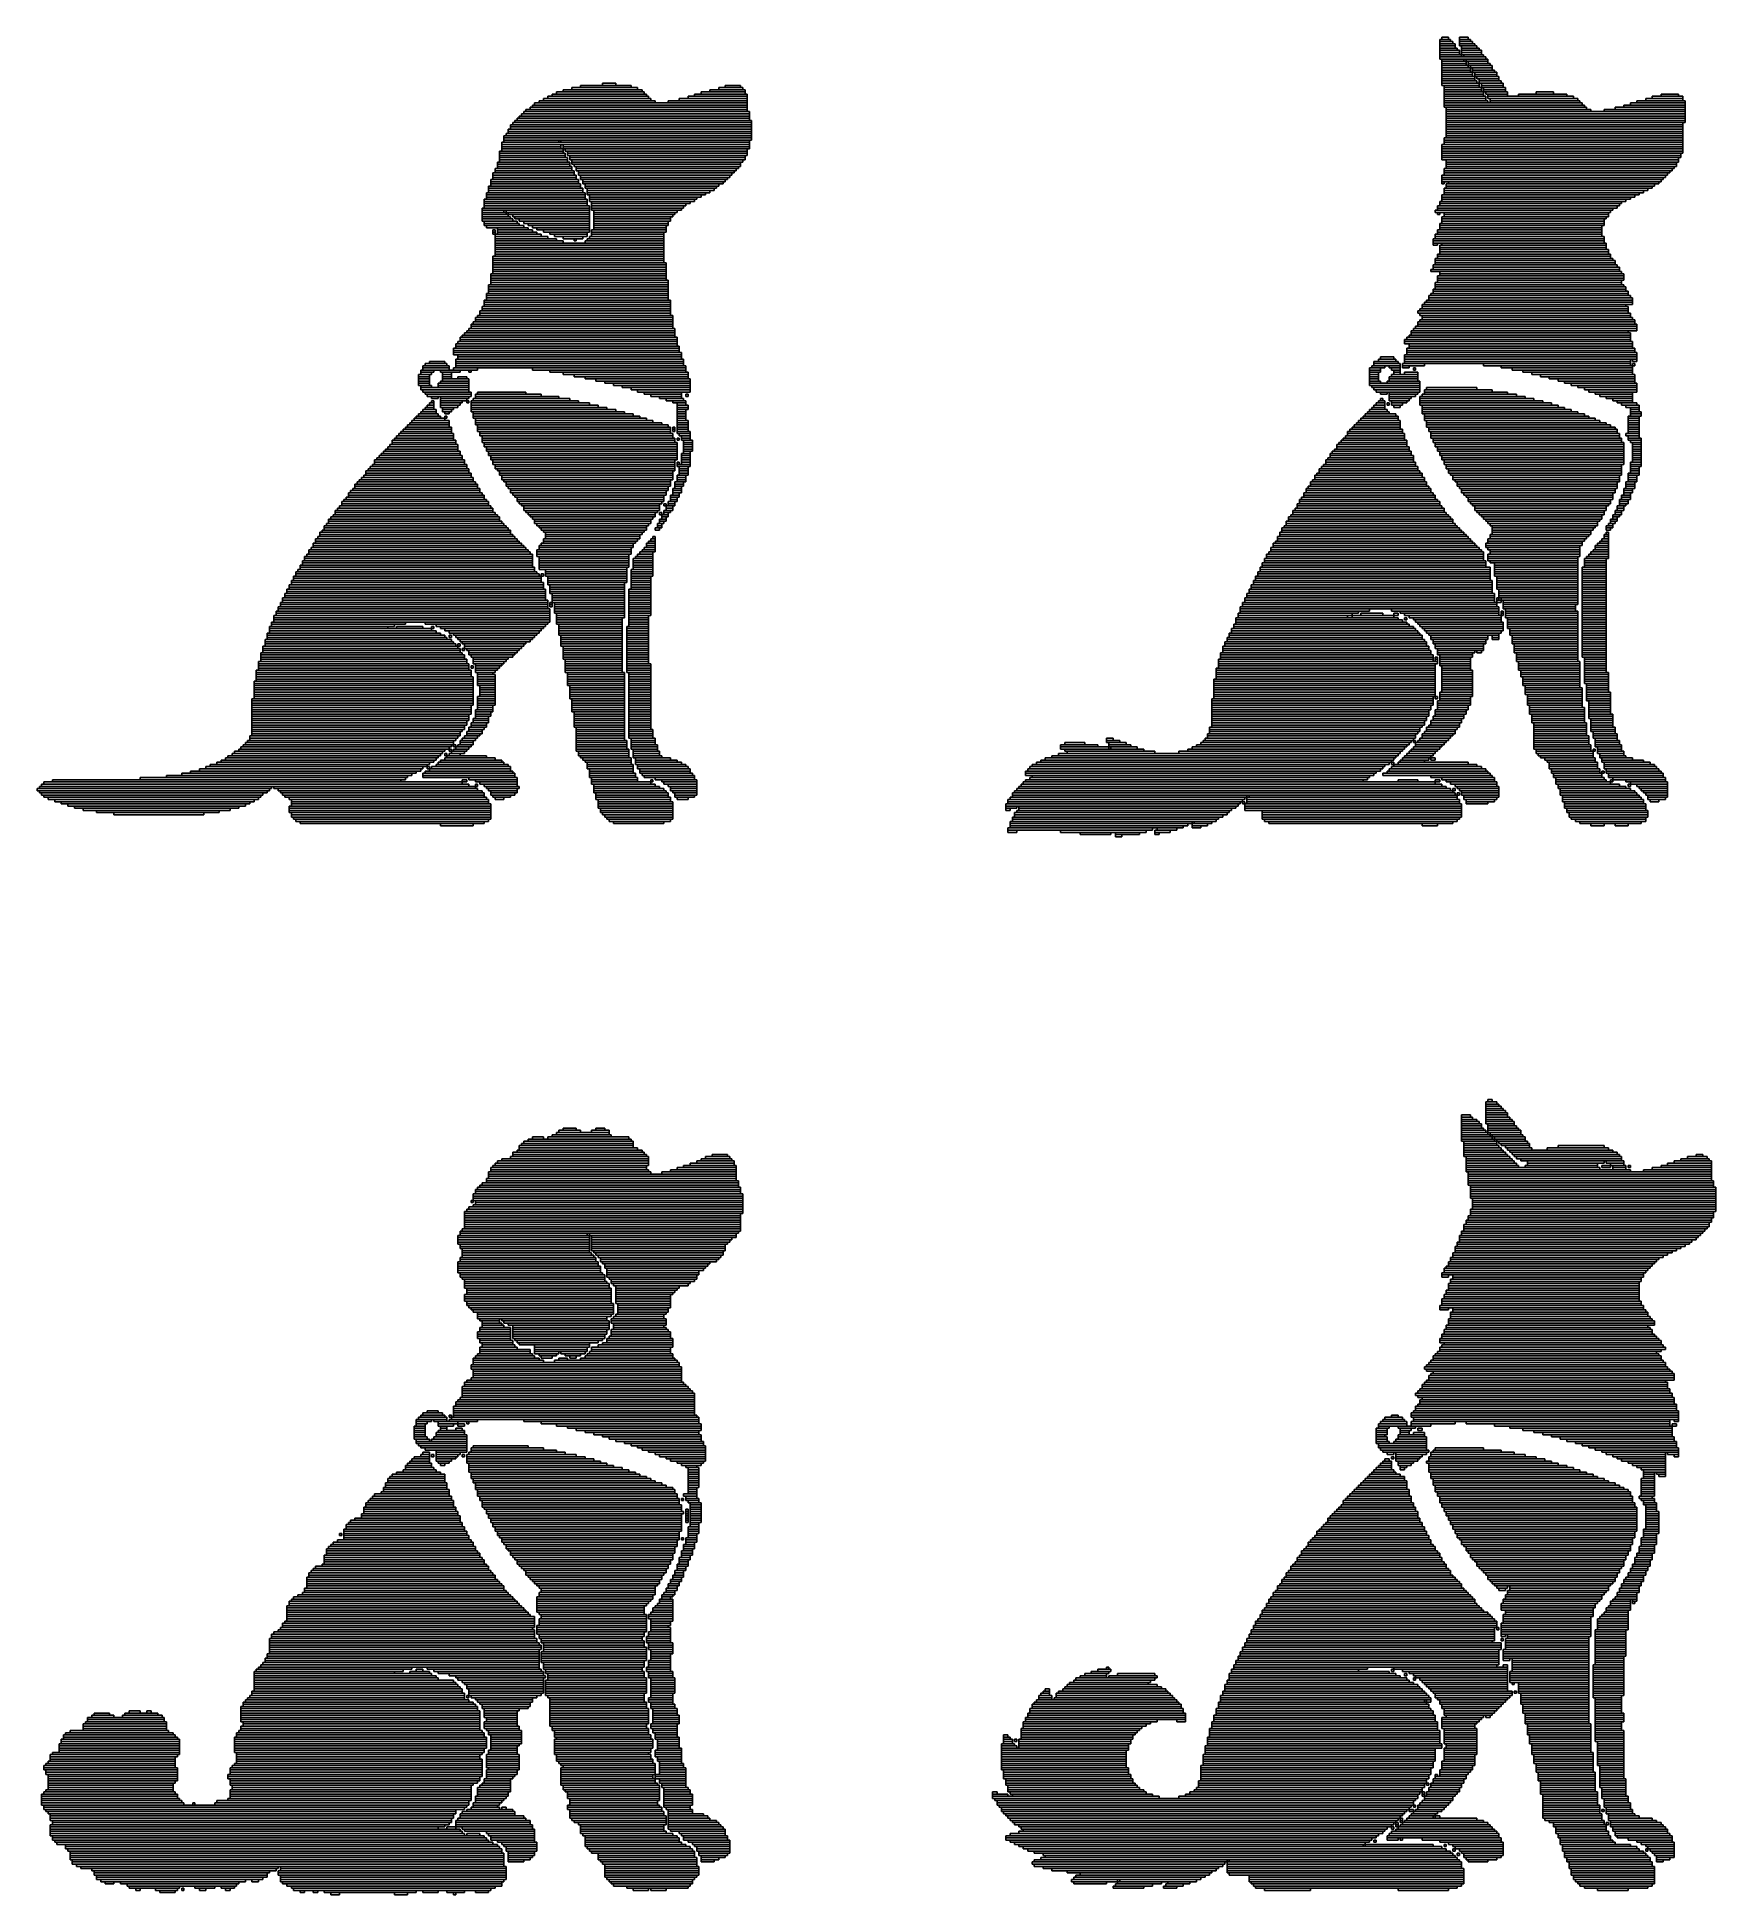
# Model space of a CAD drawing. Extents: x 95 to 861, y 112 to 960.
import ezdxf

# ---------------------------------------------------------------- set-up
doc = ezdxf.new("R2010")
doc.units = 0

msp = doc.modelspace()

# ---------------------------------------------------------------- linework, layer by layer
for p, q in [((735, 959), (740, 959)), ((735, 958), (735, 959)), ((736, 960), (739, 960)), ((736, 959), (736, 960)), ((739, 959), (736, 959)), ((739, 960), (739, 959)), ((740, 959), (740, 958)), ((744, 960), (748, 960)), ((744, 959), (744, 960)), ((748, 959), (744, 959)), ((744, 959), (749, 959)), ((744, 958), (744, 959)), ((748, 960), (748, 959)), ((749, 959), (749, 958)), ((740, 958), (735, 958)), ((735, 958), (741, 958)), ((735, 957), (735, 958)), ((741, 957), (735, 957)), ((735, 957), (742, 957)), ((735, 956), (735, 957)), ((742, 956), (735, 956)), ((735, 956), (742, 956)), ((735, 955), (735, 956)), ((742, 955), (735, 955)), ((735, 955), (743, 955)), ((735, 954), (735, 955)), ((743, 954), (735, 954)), ((735, 954), (744, 954)), ((735, 953), (735, 954)), ((744, 953), (735, 953)), ((735, 953), (744, 953)), ((735, 952), (735, 953)), ((744, 952), (735, 952)), ((735, 952), (745, 952)), ((735, 951), (735, 952)), ((745, 951), (735, 951)), ((735, 951), (756, 951)), ((735, 950), (735, 951)), ((756, 950), (735, 950)), ((736, 950), (746, 950)), ((736, 949), (736, 950)), ((741, 958), (741, 957)), ((742, 957), (742, 956)), ((742, 956), (742, 955)), ((743, 955), (743, 954)), ((749, 958), (744, 958)), ((744, 958), (750, 958)), ((744, 957), (744, 958)), ((750, 957), (744, 957)), ((744, 957), (751, 957)), ((744, 956), (744, 957)), ((751, 956), (744, 956)), ((744, 954), (744, 953)), ((744, 953), (744, 952)), ((745, 956), (752, 956)), ((745, 955), (745, 956)), ((752, 955), (745, 955)), ((745, 955), (753, 955)), ((745, 954), (745, 955)), ((753, 954), (745, 954)), ((745, 954), (754, 954)), ((745, 953), (745, 954)), ((754, 953), (745, 953)), ((745, 953), (754, 953)), ((745, 952), (745, 953)), ((754, 952), (745, 952)), ((745, 952), (745, 951)), ((746, 952), (755, 952)), ((746, 951), (746, 952)), ((755, 951), (746, 951)), ((746, 950), (746, 949)), ((747, 950), (757, 950)), ((747, 949), (747, 950)), ((750, 958), (750, 957)), ((751, 957), (751, 956)), ((752, 956), (752, 955)), ((753, 955), (753, 954)), ((754, 954), (754, 953)), ((754, 953), (754, 952)), ((755, 952), (755, 951)), ((756, 951), (756, 950)), ((757, 950), (757, 949)), ((746, 949), (736, 949)), ((736, 949), (747, 949)), ((736, 948), (736, 949)), ((747, 948), (736, 948)), ((736, 948), (747, 948)), ((736, 947), (736, 948)), ((747, 947), (736, 947)), ((736, 947), (748, 947)), ((736, 946), (736, 947)), ((748, 946), (736, 946)), ((736, 946), (749, 946)), ((736, 945), (736, 946)), ((749, 945), (736, 945)), ((736, 945), (749, 945)), ((736, 944), (736, 945)), ((749, 944), (736, 944)), ((736, 944), (750, 944)), ((736, 943), (736, 944)), ((750, 943), (736, 943)), ((736, 943), (750, 943)), ((736, 942), (736, 943)), ((750, 942), (736, 942)), ((736, 942), (751, 942)), ((736, 941), (736, 942)), ((757, 949), (747, 949)), ((747, 949), (747, 948)), ((747, 948), (747, 947)), ((748, 949), (757, 949)), ((748, 948), (748, 949)), ((757, 948), (748, 948)), ((748, 948), (758, 948)), ((748, 947), (748, 948)), ((758, 947), (748, 947)), ((748, 947), (748, 946)), ((749, 947), (759, 947)), ((749, 946), (749, 947)), ((759, 946), (749, 946)), ((749, 946), (749, 945)), ((749, 945), (749, 944)), ((750, 946), (759, 946)), ((750, 945), (750, 946)), ((759, 945), (750, 945)), ((750, 945), (760, 945)), ((750, 944), (750, 945)), ((760, 944), (750, 944)), ((750, 944), (750, 943)), ((750, 943), (750, 942)), ((751, 944), (761, 944)), ((751, 943), (751, 944)), ((761, 943), (751, 943)), ((751, 943), (761, 943)), ((751, 942), (751, 943)), ((761, 942), (751, 942)), ((751, 942), (751, 941)), ((752, 942), (762, 942)), ((752, 941), (752, 942)), ((757, 949), (757, 948)), ((758, 948), (758, 947)), ((759, 947), (759, 946)), ((759, 946), (759, 945)), ((760, 945), (760, 944)), ((761, 944), (761, 943)), ((761, 943), (761, 942)), ((762, 942), (762, 941)), ((328, 933), (374, 933)), ((328, 932), (328, 933)), ((330, 934), (373, 934)), ((330, 933), (330, 934)), ((373, 933), (330, 933)), ((332, 935), (372, 935)), ((332, 934), (332, 935)), ((372, 934), (332, 934)), ((335, 936), (371, 936)), ((335, 935), (335, 936)), ((371, 935), (335, 935)), ((339, 937), (369, 937)), ((339, 936), (339, 937)), ((369, 936), (339, 936)), ((343, 938), (366, 938)), ((343, 937), (343, 938)), ((366, 937), (343, 937)), ((353, 939), (359, 939)), ((353, 938), (353, 939)), ((359, 938), (353, 938)), ((359, 939), (359, 938)), ((366, 938), (366, 937)), ((369, 937), (369, 936)), ((371, 936), (371, 935)), ((372, 935), (372, 934)), ((373, 934), (373, 933)), ((374, 933), (374, 932)), ((392, 933), (419, 933)), ((392, 932), (392, 933)), ((395, 934), (419, 934)), ((395, 933), (395, 934)), ((419, 933), (395, 933)), ((398, 935), (418, 935)), ((398, 934), (398, 935)), ((418, 934), (398, 934)), ((402, 936), (418, 936)), ((402, 935), (402, 936)), ((418, 935), (402, 935)), ((406, 937), (417, 937)), ((406, 936), (406, 937)), ((417, 936), (406, 936)), ((409, 938), (416, 938)), ((409, 937), (409, 938)), ((416, 937), (409, 937)), ((416, 938), (416, 937)), ((417, 937), (417, 936)), ((418, 936), (418, 935)), ((418, 935), (418, 934)), ((419, 934), (419, 933)), ((419, 933), (419, 932)), ((751, 941), (736, 941)), ((736, 941), (751, 941)), ((736, 940), (736, 941)), ((751, 940), (736, 940)), ((736, 940), (752, 940)), ((736, 939), (736, 940)), ((752, 939), (736, 939)), ((736, 939), (753, 939)), ((736, 938), (736, 939)), ((753, 938), (736, 938)), ((737, 938), (753, 938)), ((737, 937), (737, 938)), ((753, 937), (737, 937)), ((737, 937), (754, 937)), ((737, 936), (737, 937)), ((754, 936), (737, 936)), ((737, 936), (754, 936)), ((737, 935), (737, 936)), ((754, 935), (737, 935)), ((737, 935), (755, 935)), ((737, 934), (737, 935)), ((755, 934), (737, 934)), ((737, 934), (755, 934)), ((737, 933), (737, 934)), ((755, 933), (737, 933)), ((737, 933), (756, 933)), ((737, 932), (737, 933)), ((751, 941), (751, 940)), ((762, 941), (752, 941)), ((752, 940), (752, 939)), ((753, 941), (762, 941)), ((753, 940), (753, 941)), ((762, 940), (753, 940)), ((753, 940), (763, 940)), ((753, 939), (753, 940)), ((763, 939), (753, 939)), ((753, 939), (753, 938)), ((753, 938), (753, 937)), ((754, 939), (764, 939)), ((754, 938), (754, 939)), ((764, 938), (754, 938)), ((754, 938), (764, 938)), ((754, 937), (754, 938)), ((764, 937), (754, 937)), ((754, 937), (754, 936)), ((754, 936), (754, 935)), ((755, 937), (765, 937)), ((755, 936), (755, 937)), ((765, 936), (755, 936)), ((755, 936), (765, 936)), ((755, 935), (755, 936)), ((765, 935), (755, 935)), ((755, 935), (755, 934)), ((755, 934), (755, 933)), ((756, 935), (766, 935)), ((756, 934), (756, 935)), ((766, 934), (756, 934)), ((756, 933), (756, 932)), ((757, 934), (766, 934)), ((757, 933), (757, 934)), ((766, 933), (757, 933)), ((757, 933), (796, 933)), ((757, 932), (757, 933)), ((762, 941), (762, 940)), ((763, 940), (763, 939)), ((764, 939), (764, 938)), ((764, 938), (764, 937)), ((765, 937), (765, 936)), ((765, 936), (765, 935)), ((766, 935), (766, 934)), ((766, 934), (766, 933)), ((771, 934), (793, 934)), ((771, 933), (771, 934)), ((793, 933), (771, 933)), ((779, 935), (787, 935)), ((779, 934), (779, 935)), ((787, 934), (779, 934)), ((787, 935), (787, 934)), ((793, 934), (793, 933)), ((796, 933), (796, 932)), ((832, 933), (846, 933)), ((832, 932), (832, 933)), ((836, 934), (844, 934)), ((836, 933), (836, 934)), ((844, 933), (836, 933)), ((844, 934), (844, 933)), ((846, 933), (846, 932)), ((316, 925), (420, 925)), ((316, 924), (316, 925)), ((317, 926), (420, 926)), ((317, 925), (317, 926)), ((420, 925), (317, 925)), ((318, 927), (419, 927)), ((318, 926), (318, 927)), ((419, 926), (318, 926)), ((320, 928), (419, 928)), ((320, 927), (320, 928)), ((419, 927), (320, 927)), ((321, 929), (419, 929)), ((321, 928), (321, 929)), ((419, 928), (321, 928)), ((322, 930), (419, 930)), ((322, 929), (322, 930)), ((419, 929), (322, 929)), ((324, 931), (377, 931)), ((324, 930), (324, 931)), ((377, 930), (324, 930)), ((326, 932), (375, 932)), ((326, 931), (326, 932)), ((375, 931), (326, 931)), ((374, 932), (328, 932)), ((375, 932), (375, 931)), ((377, 931), (377, 930)), ((383, 931), (419, 931)), ((383, 930), (383, 931)), ((419, 930), (383, 930)), ((388, 932), (419, 932)), ((388, 931), (388, 932)), ((419, 931), (388, 931)), ((419, 932), (392, 932)), ((419, 932), (419, 931)), ((419, 931), (419, 930)), ((419, 930), (419, 929)), ((419, 929), (419, 928)), ((419, 928), (419, 927)), ((419, 927), (419, 926)), ((420, 926), (420, 925)), ((420, 925), (420, 924)), ((756, 932), (737, 932)), ((737, 932), (756, 932)), ((737, 931), (737, 932)), ((756, 931), (737, 931)), ((737, 931), (757, 931)), ((737, 930), (737, 931)), ((757, 930), (737, 930)), ((737, 930), (800, 930)), ((737, 929), (737, 930)), ((800, 929), (737, 929)), ((737, 929), (801, 929)), ((737, 928), (737, 929)), ((801, 928), (737, 928)), ((738, 928), (802, 928)), ((738, 927), (738, 928)), ((802, 927), (738, 927)), ((738, 927), (804, 927)), ((738, 926), (738, 927)), ((804, 926), (738, 926)), ((738, 926), (847, 926)), ((738, 925), (738, 926)), ((847, 925), (738, 925)), ((738, 925), (847, 925)), ((738, 924), (738, 925)), ((756, 932), (756, 931)), ((796, 932), (757, 932)), ((757, 931), (757, 930)), ((758, 932), (798, 932)), ((758, 931), (758, 932)), ((798, 931), (758, 931)), ((758, 931), (799, 931)), ((758, 930), (758, 931)), ((799, 930), (758, 930)), ((798, 932), (798, 931)), ((799, 931), (799, 930)), ((800, 930), (800, 929)), ((801, 929), (801, 928)), ((802, 928), (802, 927)), ((804, 927), (804, 926)), ((810, 927), (847, 927)), ((810, 926), (810, 927)), ((847, 926), (810, 926)), ((815, 928), (847, 928)), ((815, 927), (815, 928)), ((847, 927), (815, 927)), ((819, 929), (847, 929)), ((819, 928), (819, 929)), ((847, 928), (819, 928)), ((822, 930), (847, 930)), ((822, 929), (822, 930)), ((847, 929), (822, 929)), ((825, 931), (847, 931)), ((825, 930), (825, 931)), ((847, 930), (825, 930)), ((829, 932), (846, 932)), ((829, 931), (829, 932)), ((846, 931), (829, 931)), ((846, 932), (832, 932)), ((846, 932), (846, 931)), ((847, 931), (847, 930)), ((847, 930), (847, 929)), ((847, 929), (847, 928)), ((847, 928), (847, 927)), ((847, 927), (847, 926)), ((847, 926), (847, 925)), ((847, 925), (847, 924)), ((309, 916), (421, 916)), ((309, 915), (309, 916)), ((310, 918), (421, 918)), ((310, 917), (310, 918)), ((421, 917), (310, 917)), ((310, 917), (421, 917)), ((310, 916), (310, 917)), ((421, 916), (310, 916)), ((311, 920), (421, 920)), ((311, 919), (311, 920)), ((421, 919), (311, 919)), ((311, 919), (421, 919)), ((311, 918), (311, 919)), ((421, 918), (311, 918)), ((312, 921), (421, 921)), ((312, 920), (312, 921)), ((421, 920), (312, 920)), ((313, 922), (421, 922)), ((313, 921), (313, 922)), ((421, 921), (313, 921)), ((314, 923), (420, 923)), ((314, 922), (314, 923)), ((420, 922), (314, 922)), ((315, 924), (420, 924)), ((315, 923), (315, 924)), ((420, 923), (315, 923)), ((420, 924), (316, 924)), ((420, 924), (420, 923)), ((420, 923), (420, 922)), ((421, 922), (421, 921)), ((421, 921), (421, 920)), ((421, 920), (421, 919)), ((421, 919), (421, 918)), ((421, 918), (421, 917)), ((421, 917), (421, 916)), ((421, 916), (421, 915)), ((847, 924), (738, 924)), ((738, 924), (847, 924)), ((738, 923), (738, 924)), ((847, 923), (738, 923)), ((738, 923), (847, 923)), ((738, 922), (738, 923)), ((847, 922), (738, 922)), ((738, 922), (847, 922)), ((738, 921), (738, 922)), ((847, 921), (738, 921)), ((738, 921), (846, 921)), ((738, 920), (738, 921)), ((846, 920), (738, 920)), ((738, 920), (846, 920)), ((738, 919), (738, 920)), ((846, 919), (738, 919)), ((738, 919), (846, 919)), ((738, 918), (738, 919)), ((846, 918), (738, 918)), ((738, 918), (846, 918)), ((738, 917), (738, 918)), ((846, 917), (738, 917)), ((738, 917), (846, 917)), ((738, 916), (738, 917)), ((846, 916), (738, 916)), ((738, 916), (846, 916)), ((738, 915), (738, 916)), ((846, 921), (846, 920)), ((846, 920), (846, 919)), ((846, 919), (846, 918)), ((846, 918), (846, 917)), ((846, 917), (846, 916)), ((846, 916), (846, 915)), ((847, 924), (847, 923)), ((847, 923), (847, 922)), ((847, 922), (847, 921)), ((306, 908), (335, 908)), ((306, 907), (306, 908)), ((307, 912), (420, 912)), ((307, 911), (307, 912)), ((420, 911), (307, 911)), ((307, 911), (334, 911)), ((307, 910), (307, 911)), ((334, 910), (307, 910)), ((307, 910), (334, 910)), ((307, 909), (307, 910)), ((334, 909), (307, 909)), ((307, 909), (335, 909)), ((307, 908), (307, 909)), ((335, 908), (307, 908)), ((308, 915), (421, 915)), ((308, 914), (308, 915)), ((421, 914), (308, 914)), ((308, 914), (421, 914)), ((308, 913), (308, 914)), ((421, 913), (308, 913)), ((308, 913), (333, 913)), ((308, 912), (308, 913)), ((333, 912), (308, 912)), ((421, 915), (309, 915)), ((333, 913), (333, 912)), ((334, 913), (420, 913)), ((334, 912), (334, 913)), ((420, 912), (334, 912)), ((334, 911), (334, 910)), ((334, 910), (334, 909)), ((335, 911), (420, 911)), ((335, 910), (335, 911)), ((420, 910), (335, 910)), ((335, 910), (420, 910)), ((335, 909), (335, 910)), ((420, 909), (335, 909)), ((335, 909), (335, 908)), ((335, 908), (335, 907)), ((336, 909), (419, 909)), ((336, 908), (336, 909)), ((419, 908), (336, 908)), ((337, 908), (419, 908)), ((337, 907), (337, 908)), ((419, 909), (419, 908)), ((419, 908), (419, 907)), ((420, 913), (420, 912)), ((420, 912), (420, 911)), ((420, 911), (420, 910)), ((420, 910), (420, 909)), ((421, 915), (421, 914)), ((421, 914), (421, 913)), ((736, 911), (846, 911)), ((736, 910), (736, 911)), ((846, 910), (736, 910)), ((736, 910), (846, 910)), ((736, 909), (736, 910)), ((846, 909), (736, 909)), ((736, 909), (846, 909)), ((736, 908), (736, 909)), ((846, 908), (736, 908)), ((736, 908), (846, 908)), ((736, 907), (736, 908)), ((737, 914), (846, 914)), ((737, 913), (737, 914)), ((846, 913), (737, 913)), ((737, 913), (846, 913)), ((737, 912), (737, 913)), ((846, 912), (737, 912)), ((737, 912), (846, 912)), ((737, 911), (737, 912)), ((846, 911), (737, 911)), ((846, 915), (738, 915)), ((738, 915), (846, 915)), ((738, 914), (738, 915)), ((846, 914), (738, 914)), ((846, 915), (846, 914)), ((846, 914), (846, 913)), ((846, 913), (846, 912)), ((846, 912), (846, 911)), ((846, 911), (846, 910)), ((846, 910), (846, 909)), ((846, 909), (846, 908)), ((846, 908), (846, 907)), ((304, 900), (339, 900)), ((304, 899), (304, 900)), ((339, 899), (304, 899)), ((304, 899), (340, 899)), ((304, 898), (304, 899)), ((305, 903), (338, 903)), ((305, 902), (305, 903)), ((338, 902), (305, 902)), ((305, 902), (338, 902)), ((305, 901), (305, 902)), ((338, 901), (305, 901)), ((305, 901), (339, 901)), ((305, 900), (305, 901)), ((339, 900), (305, 900)), ((335, 907), (306, 907)), ((306, 907), (336, 907)), ((306, 906), (306, 907)), ((336, 906), (306, 906)), ((306, 906), (336, 906)), ((306, 905), (306, 906)), ((336, 905), (306, 905)), ((306, 905), (337, 905)), ((306, 904), (306, 905)), ((337, 904), (306, 904)), ((306, 904), (337, 904)), ((306, 903), (306, 904)), ((337, 903), (306, 903)), ((336, 907), (336, 906)), ((336, 906), (336, 905)), ((419, 907), (337, 907)), ((337, 907), (419, 907)), ((337, 906), (337, 907)), ((419, 906), (337, 906)), ((337, 905), (337, 904)), ((337, 904), (337, 903)), ((338, 906), (418, 906)), ((338, 905), (338, 906)), ((418, 905), (338, 905)), ((338, 905), (418, 905)), ((338, 904), (338, 905)), ((418, 904), (338, 904)), ((338, 903), (338, 902)), ((338, 902), (338, 901)), ((339, 904), (417, 904)), ((339, 903), (339, 904)), ((417, 903), (339, 903)), ((339, 903), (416, 903)), ((339, 902), (339, 903)), ((416, 902), (339, 902)), ((339, 901), (339, 900)), ((339, 900), (339, 899)), ((340, 902), (416, 902)), ((340, 901), (340, 902)), ((416, 901), (340, 901)), ((340, 899), (340, 898)), ((341, 901), (415, 901)), ((341, 900), (341, 901)), ((415, 900), (341, 900)), ((341, 900), (414, 900)), ((341, 899), (341, 900)), ((414, 899), (341, 899)), ((342, 899), (413, 899)), ((342, 898), (342, 899)), ((413, 899), (413, 898)), ((414, 900), (414, 899)), ((415, 901), (415, 900)), ((416, 903), (416, 902)), ((416, 902), (416, 901)), ((417, 904), (417, 903)), ((418, 906), (418, 905)), ((418, 905), (418, 904)), ((419, 907), (419, 906)), ((846, 907), (736, 907)), ((736, 907), (845, 907)), ((736, 906), (736, 907)), ((845, 906), (736, 906)), ((736, 906), (845, 906)), ((736, 905), (736, 906)), ((845, 905), (736, 905)), ((736, 905), (844, 905)), ((736, 904), (736, 905)), ((844, 904), (736, 904)), ((737, 900), (841, 900)), ((737, 899), (737, 900)), ((841, 899), (737, 899)), ((737, 899), (840, 899)), ((737, 898), (737, 899)), ((738, 904), (844, 904)), ((738, 903), (738, 904)), ((844, 903), (738, 903)), ((738, 903), (843, 903)), ((738, 902), (738, 903)), ((843, 902), (738, 902)), ((738, 902), (843, 902)), ((738, 901), (738, 902)), ((843, 901), (738, 901)), ((738, 901), (842, 901)), ((738, 900), (738, 901)), ((842, 900), (738, 900)), ((840, 899), (840, 898)), ((841, 900), (841, 899)), ((842, 901), (842, 900)), ((843, 903), (843, 902)), ((843, 902), (843, 901)), ((844, 905), (844, 904)), ((844, 904), (844, 903)), ((845, 907), (845, 906)), ((845, 906), (845, 905)), ((301, 892), (343, 892)), ((301, 891), (301, 892)), ((343, 891), (301, 891)), ((301, 891), (344, 891)), ((301, 890), (301, 891)), ((302, 895), (342, 895)), ((302, 894), (302, 895)), ((342, 894), (302, 894)), ((302, 894), (342, 894)), ((302, 893), (302, 894)), ((342, 893), (302, 893)), ((302, 893), (343, 893)), ((302, 892), (302, 893)), ((343, 892), (302, 892)), ((303, 898), (340, 898)), ((303, 897), (303, 898)), ((340, 897), (303, 897)), ((303, 897), (341, 897)), ((303, 896), (303, 897)), ((341, 896), (303, 896)), ((303, 896), (341, 896)), ((303, 895), (303, 896)), ((341, 895), (303, 895)), ((340, 898), (304, 898)), ((340, 898), (340, 897)), ((341, 897), (341, 896)), ((341, 896), (341, 895)), ((413, 898), (342, 898)), ((342, 898), (412, 898)), ((342, 897), (342, 898)), ((412, 897), (342, 897)), ((342, 895), (342, 894)), ((342, 894), (342, 893)), ((343, 897), (411, 897)), ((343, 896), (343, 897)), ((411, 896), (343, 896)), ((343, 896), (410, 896)), ((343, 895), (343, 896)), ((410, 895), (343, 895)), ((343, 893), (343, 892)), ((343, 892), (343, 891)), ((344, 895), (409, 895)), ((344, 894), (344, 895)), ((409, 894), (344, 894)), ((344, 894), (408, 894)), ((344, 893), (344, 894)), ((408, 893), (344, 893)), ((344, 891), (344, 890)), ((345, 893), (406, 893)), ((345, 892), (345, 893)), ((406, 892), (345, 892)), ((345, 892), (405, 892)), ((345, 891), (345, 892)), ((405, 891), (345, 891)), ((346, 891), (404, 891)), ((346, 890), (346, 891)), ((404, 891), (404, 890)), ((405, 892), (405, 891)), ((406, 893), (406, 892)), ((408, 894), (408, 893)), ((409, 895), (409, 894)), ((410, 896), (410, 895)), ((411, 897), (411, 896)), ((412, 898), (412, 897)), ((736, 897), (838, 897)), ((736, 896), (736, 897)), ((838, 896), (736, 896)), ((736, 896), (837, 896)), ((736, 895), (736, 896)), ((837, 895), (736, 895)), ((736, 895), (836, 895)), ((736, 894), (736, 895)), ((836, 894), (736, 894)), ((736, 894), (737, 894)), ((736, 893), (736, 894)), ((737, 893), (736, 893)), ((840, 898), (737, 898)), ((737, 898), (839, 898)), ((737, 897), (737, 898)), ((839, 897), (737, 897)), ((737, 894), (737, 893)), ((737, 891), (830, 891)), ((737, 890), (737, 891)), ((738, 893), (833, 893)), ((738, 892), (738, 893)), ((833, 892), (738, 892)), ((738, 892), (832, 892)), ((738, 891), (738, 892)), ((832, 891), (738, 891)), ((739, 894), (835, 894)), ((739, 893), (739, 894)), ((835, 893), (739, 893)), ((830, 891), (830, 890)), ((832, 892), (832, 891)), ((833, 893), (833, 892)), ((835, 894), (835, 893)), ((836, 895), (836, 894)), ((837, 896), (837, 895)), ((838, 897), (838, 896)), ((839, 898), (839, 897)), ((298, 882), (347, 882)), ((298, 881), (298, 882)), ((299, 886), (346, 886)), ((299, 885), (299, 886)), ((346, 885), (299, 885)), ((299, 885), (346, 885)), ((299, 884), (299, 885)), ((346, 884), (299, 884)), ((299, 884), (346, 884)), ((299, 883), (299, 884)), ((346, 883), (299, 883)), ((299, 883), (347, 883)), ((299, 882), (299, 883)), ((347, 882), (299, 882)), ((300, 889), (345, 889)), ((300, 888), (300, 889)), ((345, 888), (300, 888)), ((300, 888), (345, 888)), ((300, 887), (300, 888)), ((345, 887), (300, 887)), ((300, 887), (345, 887)), ((300, 886), (300, 887)), ((345, 886), (300, 886)), ((344, 890), (301, 890)), ((301, 890), (344, 890)), ((301, 889), (301, 890)), ((344, 889), (301, 889)), ((344, 890), (344, 889)), ((345, 889), (345, 888)), ((345, 888), (345, 887)), ((345, 887), (345, 886)), ((404, 890), (346, 890)), ((346, 890), (402, 890)), ((346, 889), (346, 890)), ((402, 889), (346, 889)), ((346, 889), (400, 889)), ((346, 888), (346, 889)), ((400, 888), (346, 888)), ((346, 886), (346, 885)), ((346, 885), (346, 884)), ((346, 884), (346, 883)), ((347, 888), (398, 888)), ((347, 887), (347, 888)), ((398, 887), (347, 887)), ((347, 887), (396, 887)), ((347, 886), (347, 887)), ((396, 886), (347, 886)), ((347, 886), (395, 886)), ((347, 885), (347, 886)), ((395, 885), (347, 885)), ((347, 883), (347, 882)), ((347, 882), (347, 881)), ((348, 885), (393, 885)), ((348, 884), (348, 885)), ((393, 884), (348, 884)), ((348, 884), (391, 884)), ((348, 883), (348, 884)), ((391, 883), (348, 883)), ((348, 883), (390, 883)), ((348, 882), (348, 883)), ((390, 882), (348, 882)), ((348, 882), (389, 882)), ((348, 881), (348, 882)), ((389, 882), (389, 881)), ((390, 883), (390, 882)), ((391, 884), (391, 883)), ((393, 885), (393, 884)), ((395, 886), (395, 885)), ((396, 887), (396, 886)), ((398, 888), (398, 887)), ((400, 889), (400, 888)), ((402, 890), (402, 889)), ((734, 883), (816, 883)), ((734, 882), (734, 883)), ((816, 882), (734, 882)), ((734, 882), (814, 882)), ((734, 881), (734, 882)), ((735, 885), (818, 885)), ((735, 884), (735, 885)), ((818, 884), (735, 884)), ((735, 884), (817, 884)), ((735, 883), (735, 884)), ((817, 883), (735, 883)), ((736, 888), (824, 888)), ((736, 887), (736, 888)), ((824, 887), (736, 887)), ((736, 887), (822, 887)), ((736, 886), (736, 887)), ((822, 886), (736, 886)), ((736, 886), (820, 886)), ((736, 885), (736, 886)), ((820, 885), (736, 885)), ((830, 890), (737, 890)), ((737, 890), (828, 890)), ((737, 889), (737, 890)), ((828, 889), (737, 889)), ((737, 889), (826, 889)), ((737, 888), (737, 889)), ((826, 888), (737, 888)), ((814, 882), (814, 881)), ((816, 883), (816, 882)), ((817, 884), (817, 883)), ((818, 885), (818, 884)), ((820, 886), (820, 885)), ((822, 887), (822, 886)), ((824, 888), (824, 887)), ((826, 889), (826, 888)), ((828, 890), (828, 889)), ((347, 881), (298, 881)), ((298, 881), (308, 881)), ((298, 880), (298, 881)), ((308, 880), (298, 880)), ((298, 880), (309, 880)), ((298, 879), (298, 880)), ((309, 879), (298, 879)), ((298, 879), (310, 879)), ((298, 878), (298, 879)), ((310, 878), (298, 878)), ((298, 878), (311, 878)), ((298, 877), (298, 878)), ((311, 877), (298, 877)), ((298, 877), (312, 877)), ((298, 876), (298, 877)), ((312, 876), (298, 876)), ((299, 876), (314, 876)), ((299, 875), (299, 876)), ((314, 875), (299, 875)), ((299, 875), (315, 875)), ((299, 874), (299, 875)), ((315, 874), (299, 874)), ((300, 874), (317, 874)), ((300, 873), (300, 874)), ((308, 881), (308, 880)), ((309, 881), (347, 881)), ((309, 880), (309, 881)), ((347, 880), (309, 880)), ((309, 880), (309, 879)), ((310, 880), (347, 880)), ((310, 879), (310, 880)), ((347, 879), (310, 879)), ((310, 879), (310, 878)), ((311, 878), (311, 877)), ((312, 879), (347, 879)), ((312, 878), (312, 879)), ((347, 878), (312, 878)), ((312, 877), (312, 876)), ((313, 878), (347, 878)), ((313, 877), (313, 878)), ((347, 877), (313, 877)), ((314, 876), (314, 875)), ((315, 877), (347, 877)), ((315, 876), (315, 877)), ((347, 876), (315, 876)), ((315, 875), (315, 874)), ((317, 876), (347, 876)), ((317, 875), (317, 876)), ((347, 875), (317, 875)), ((317, 874), (317, 873)), ((319, 875), (347, 875)), ((319, 874), (319, 875)), ((347, 874), (319, 874)), ((321, 874), (347, 874)), ((321, 873), (321, 874)), ((347, 881), (347, 880)), ((347, 880), (347, 879)), ((347, 879), (347, 878)), ((347, 878), (347, 877)), ((347, 877), (347, 876)), ((347, 876), (347, 875)), ((347, 875), (347, 874)), ((347, 874), (347, 873)), ((389, 881), (348, 881)), ((349, 881), (387, 881)), ((349, 880), (349, 881)), ((387, 880), (349, 880)), ((349, 880), (386, 880)), ((349, 879), (349, 880)), ((386, 879), (349, 879)), ((349, 879), (385, 879)), ((349, 878), (349, 879)), ((385, 878), (349, 878)), ((349, 878), (384, 878)), ((349, 877), (349, 878)), ((384, 877), (349, 877)), ((349, 877), (384, 877)), ((349, 876), (349, 877)), ((384, 876), (349, 876)), ((349, 876), (383, 876)), ((349, 875), (349, 876)), ((383, 875), (349, 875)), ((349, 875), (383, 875)), ((349, 874), (349, 875)), ((383, 874), (349, 874)), ((349, 874), (382, 874)), ((349, 873), (349, 874)), ((382, 874), (382, 873)), ((383, 876), (383, 875)), ((383, 875), (383, 874)), ((384, 878), (384, 877)), ((384, 877), (384, 876)), ((385, 879), (385, 878)), ((386, 880), (386, 879)), ((387, 881), (387, 880)), ((733, 881), (813, 881)), ((733, 880), (733, 881)), ((813, 880), (733, 880)), ((814, 881), (734, 881)), ((734, 880), (735, 880)), ((734, 879), (734, 880)), ((735, 879), (734, 879)), ((735, 880), (735, 879)), ((735, 875), (810, 875)), ((735, 874), (735, 875)), ((810, 874), (735, 874)), ((735, 874), (809, 874)), ((735, 873), (735, 874)), ((736, 878), (811, 878)), ((736, 877), (736, 878)), ((811, 877), (736, 877)), ((736, 877), (810, 877)), ((736, 876), (736, 877)), ((810, 876), (736, 876)), ((736, 876), (810, 876)), ((736, 875), (736, 876)), ((810, 875), (736, 875)), ((737, 880), (812, 880)), ((737, 879), (737, 880)), ((812, 879), (737, 879)), ((737, 879), (812, 879)), ((737, 878), (737, 879)), ((812, 878), (737, 878)), ((809, 874), (809, 873)), ((810, 877), (810, 876)), ((810, 876), (810, 875)), ((810, 875), (810, 874)), ((811, 878), (811, 877)), ((812, 880), (812, 879)), ((812, 879), (812, 878)), ((813, 881), (813, 880)), ((317, 873), (300, 873)), ((303, 872), (304, 872)), ((303, 871), (303, 872)), ((304, 871), (303, 871)), ((303, 871), (304, 871)), ((303, 870), (303, 871)), ((304, 870), (303, 870)), ((304, 872), (304, 871)), ((304, 871), (304, 870)), ((304, 870), (325, 870)), ((304, 869), (304, 870)), ((325, 869), (304, 869)), ((304, 869), (328, 869)), ((304, 868), (304, 869)), ((328, 868), (304, 868)), ((304, 868), (332, 868)), ((304, 867), (304, 868)), ((332, 867), (304, 867)), ((304, 867), (335, 867)), ((304, 866), (304, 867)), ((335, 866), (304, 866)), ((304, 866), (381, 866)), ((304, 865), (304, 866)), ((381, 865), (304, 865)), ((304, 865), (381, 865)), ((304, 864), (304, 865)), ((305, 873), (319, 873)), ((305, 872), (305, 873)), ((319, 872), (305, 872)), ((305, 872), (321, 872)), ((305, 871), (305, 872)), ((321, 871), (305, 871)), ((305, 871), (323, 871)), ((305, 870), (305, 871)), ((323, 870), (305, 870)), ((319, 873), (319, 872)), ((347, 873), (321, 873)), ((321, 872), (321, 871)), ((323, 873), (347, 873)), ((323, 872), (323, 873)), ((347, 872), (323, 872)), ((323, 871), (323, 870)), ((325, 870), (325, 869)), ((326, 872), (347, 872)), ((326, 871), (326, 872)), ((347, 871), (326, 871)), ((328, 869), (328, 868)), ((329, 871), (346, 871)), ((329, 870), (329, 871)), ((346, 870), (329, 870)), ((331, 870), (346, 870)), ((331, 869), (331, 870)), ((346, 869), (331, 869)), ((332, 868), (332, 867)), ((335, 869), (344, 869)), ((335, 868), (335, 869)), ((344, 868), (335, 868)), ((335, 867), (335, 866)), ((340, 868), (341, 868)), ((340, 867), (340, 868)), ((341, 867), (340, 867)), ((341, 868), (341, 867)), ((344, 869), (344, 868)), ((345, 867), (381, 867)), ((345, 866), (345, 867)), ((381, 866), (345, 866)), ((346, 871), (346, 870)), ((346, 870), (346, 869)), ((346, 868), (381, 868)), ((346, 867), (346, 868)), ((381, 867), (346, 867)), ((347, 873), (347, 872)), ((347, 872), (347, 871)), ((347, 869), (381, 869)), ((347, 868), (347, 869)), ((381, 868), (347, 868)), ((348, 872), (382, 872)), ((348, 871), (348, 872)), ((382, 871), (348, 871)), ((348, 871), (381, 871)), ((348, 870), (348, 871)), ((381, 870), (348, 870)), ((348, 870), (381, 870)), ((348, 869), (348, 870)), ((381, 869), (348, 869)), ((382, 873), (349, 873)), ((349, 873), (382, 873)), ((349, 872), (349, 873)), ((382, 872), (349, 872)), ((381, 871), (381, 870)), ((381, 870), (381, 869)), ((381, 869), (381, 868)), ((381, 868), (381, 867)), ((381, 867), (381, 866)), ((381, 866), (381, 865)), ((381, 865), (381, 864)), ((382, 873), (382, 872)), ((382, 872), (382, 871)), ((732, 868), (810, 868)), ((732, 867), (732, 868)), ((810, 867), (732, 867)), ((732, 867), (810, 867)), ((732, 866), (732, 867)), ((810, 866), (732, 866)), ((732, 866), (734, 866)), ((732, 865), (732, 866)), ((734, 865), (732, 865)), ((733, 870), (809, 870)), ((733, 869), (733, 870)), ((809, 869), (733, 869)), ((733, 869), (810, 869)), ((733, 868), (733, 869)), ((810, 868), (733, 868)), ((734, 872), (809, 872)), ((734, 871), (734, 872)), ((809, 871), (734, 871)), ((734, 871), (809, 871)), ((734, 870), (734, 871)), ((809, 870), (734, 870)), ((734, 866), (734, 865)), ((809, 873), (735, 873)), ((735, 873), (809, 873)), ((735, 872), (735, 873)), ((809, 872), (735, 872)), ((735, 865), (811, 865)), ((735, 864), (735, 865)), ((736, 866), (811, 866)), ((736, 865), (736, 866)), ((811, 865), (736, 865)), ((809, 873), (809, 872)), ((809, 872), (809, 871)), ((809, 871), (809, 870)), ((809, 870), (809, 869)), ((810, 869), (810, 868)), ((810, 868), (810, 867)), ((810, 867), (810, 866)), ((811, 866), (811, 865)), ((811, 865), (811, 864)), ((303, 860), (381, 860)), ((303, 859), (303, 860)), ((381, 859), (303, 859)), ((303, 859), (381, 859)), ((303, 858), (303, 859)), ((381, 858), (303, 858)), ((303, 858), (381, 858)), ((303, 857), (303, 858)), ((381, 857), (303, 857)), ((303, 857), (382, 857)), ((303, 856), (303, 857)), ((381, 864), (304, 864)), ((304, 864), (381, 864)), ((304, 863), (304, 864)), ((381, 863), (304, 863)), ((304, 863), (381, 863)), ((304, 862), (304, 863)), ((381, 862), (304, 862)), ((304, 862), (381, 862)), ((304, 861), (304, 862)), ((381, 861), (304, 861)), ((304, 861), (381, 861)), ((304, 860), (304, 861)), ((381, 860), (304, 860)), ((381, 864), (381, 863)), ((381, 863), (381, 862)), ((381, 862), (381, 861)), ((381, 861), (381, 860)), ((381, 860), (381, 859)), ((381, 859), (381, 858)), ((381, 858), (381, 857)), ((382, 857), (382, 856)), ((733, 859), (814, 859)), ((733, 858), (733, 859)), ((814, 858), (733, 858)), ((733, 858), (815, 858)), ((733, 857), (733, 858)), ((815, 857), (733, 857)), ((733, 857), (815, 857)), ((733, 856), (733, 857)), ((734, 861), (813, 861)), ((734, 860), (734, 861)), ((813, 860), (734, 860)), ((734, 860), (813, 860)), ((734, 859), (734, 860)), ((813, 859), (734, 859)), ((811, 864), (735, 864)), ((735, 864), (811, 864)), ((735, 863), (735, 864)), ((811, 863), (735, 863)), ((735, 863), (812, 863)), ((735, 862), (735, 863)), ((812, 862), (735, 862)), ((735, 862), (812, 862)), ((735, 861), (735, 862)), ((812, 861), (735, 861)), ((811, 864), (811, 863)), ((812, 863), (812, 862)), ((812, 862), (812, 861)), ((813, 861), (813, 860)), ((813, 860), (813, 859)), ((814, 859), (814, 858)), ((815, 858), (815, 857)), ((815, 857), (815, 856)), ((302, 852), (382, 852)), ((302, 851), (302, 852)), ((382, 851), (302, 851)), ((302, 851), (382, 851)), ((302, 850), (302, 851)), ((382, 850), (302, 850)), ((302, 850), (382, 850)), ((302, 849), (302, 850)), ((382, 849), (302, 849)), ((302, 849), (383, 849)), ((302, 848), (302, 849)), ((383, 848), (302, 848)), ((302, 848), (383, 848)), ((302, 847), (302, 848)), ((382, 856), (303, 856)), ((303, 856), (382, 856)), ((303, 855), (303, 856)), ((382, 855), (303, 855)), ((303, 855), (382, 855)), ((303, 854), (303, 855)), ((382, 854), (303, 854)), ((303, 854), (382, 854)), ((303, 853), (303, 854)), ((382, 853), (303, 853)), ((303, 853), (382, 853)), ((303, 852), (303, 853)), ((382, 852), (303, 852)), ((382, 856), (382, 855)), ((382, 855), (382, 854)), ((382, 854), (382, 853)), ((382, 853), (382, 852)), ((382, 852), (382, 851)), ((382, 851), (382, 850)), ((382, 850), (382, 849)), ((383, 849), (383, 848)), ((383, 848), (383, 847)), ((731, 854), (817, 854)), ((731, 853), (731, 854)), ((817, 853), (731, 853)), ((732, 856), (816, 856)), ((732, 855), (732, 856)), ((816, 855), (732, 855)), ((732, 855), (817, 855)), ((732, 854), (732, 855)), ((817, 854), (732, 854)), ((815, 856), (733, 856)), ((733, 848), (818, 848)), ((733, 847), (733, 848)), ((734, 851), (819, 851)), ((734, 850), (734, 851)), ((819, 850), (734, 850)), ((734, 850), (819, 850)), ((734, 849), (734, 850)), ((819, 849), (734, 849)), ((734, 849), (818, 849)), ((734, 848), (734, 849)), ((818, 848), (734, 848)), ((735, 853), (818, 853)), ((735, 852), (735, 853)), ((818, 852), (735, 852)), ((735, 852), (819, 852)), ((735, 851), (735, 852)), ((819, 851), (735, 851)), ((816, 856), (816, 855)), ((817, 855), (817, 854)), ((817, 854), (817, 853)), ((818, 853), (818, 852)), ((818, 849), (818, 848)), ((818, 848), (818, 847)), ((819, 852), (819, 851)), ((819, 851), (819, 850)), ((819, 850), (819, 849)), ((299, 840), (384, 840)), ((299, 839), (299, 840)), ((300, 843), (383, 843)), ((300, 842), (300, 843)), ((383, 842), (300, 842)), ((300, 842), (383, 842)), ((300, 841), (300, 842)), ((383, 841), (300, 841)), ((300, 841), (383, 841)), ((300, 840), (300, 841)), ((383, 840), (300, 840)), ((301, 847), (383, 847)), ((301, 846), (301, 847)), ((383, 846), (301, 846)), ((301, 846), (383, 846)), ((301, 845), (301, 846)), ((383, 845), (301, 845)), ((301, 845), (383, 845)), ((301, 844), (301, 845)), ((383, 844), (301, 844)), ((301, 844), (383, 844)), ((301, 843), (301, 844)), ((383, 843), (301, 843)), ((383, 847), (302, 847)), ((383, 847), (383, 846)), ((383, 846), (383, 845)), ((383, 845), (383, 844)), ((383, 844), (383, 843)), ((383, 843), (383, 842)), ((383, 842), (383, 841)), ((383, 841), (383, 840)), ((384, 840), (384, 839)), ((729, 840), (823, 840)), ((729, 839), (729, 840)), ((730, 842), (822, 842)), ((730, 841), (730, 842)), ((822, 841), (730, 841)), ((730, 841), (823, 841)), ((730, 840), (730, 841)), ((823, 840), (730, 840)), ((731, 843), (821, 843)), ((731, 842), (731, 843)), ((821, 842), (731, 842)), ((732, 845), (820, 845)), ((732, 844), (732, 845)), ((820, 844), (732, 844)), ((732, 844), (821, 844)), ((732, 843), (732, 844)), ((821, 843), (732, 843)), ((818, 847), (733, 847)), ((733, 847), (819, 847)), ((733, 846), (733, 847)), ((819, 846), (733, 846)), ((733, 846), (820, 846)), ((733, 845), (733, 846)), ((820, 845), (733, 845)), ((819, 847), (819, 846)), ((820, 846), (820, 845)), ((820, 845), (820, 844)), ((821, 844), (821, 843)), ((821, 843), (821, 842)), ((822, 842), (822, 841)), ((823, 841), (823, 840)), ((823, 840), (823, 839)), ((295, 832), (385, 832)), ((295, 831), (295, 832)), ((296, 833), (385, 833)), ((296, 832), (296, 833)), ((385, 832), (296, 832)), ((297, 835), (384, 835)), ((297, 834), (297, 835)), ((384, 834), (297, 834)), ((297, 834), (384, 834)), ((297, 833), (297, 834)), ((384, 833), (297, 833)), ((298, 837), (384, 837)), ((298, 836), (298, 837)), ((384, 836), (298, 836)), ((298, 836), (384, 836)), ((298, 835), (298, 836)), ((384, 835), (298, 835)), ((384, 839), (299, 839)), ((299, 839), (384, 839)), ((299, 838), (299, 839)), ((384, 838), (299, 838)), ((299, 838), (384, 838)), ((299, 837), (299, 838)), ((384, 837), (299, 837)), ((384, 839), (384, 838)), ((384, 838), (384, 837)), ((384, 837), (384, 836)), ((384, 836), (384, 835)), ((384, 835), (384, 834)), ((384, 834), (384, 833)), ((385, 833), (385, 832)), ((385, 832), (385, 831)), ((725, 835), (821, 835)), ((725, 834), (725, 835)), ((821, 834), (725, 834)), ((726, 836), (821, 836)), ((726, 835), (726, 836)), ((821, 835), (726, 835)), ((726, 834), (822, 834)), ((726, 833), (726, 834)), ((822, 833), (726, 833)), ((727, 838), (820, 838)), ((727, 837), (727, 838)), ((820, 837), (727, 837)), ((727, 837), (821, 837)), ((727, 836), (727, 837)), ((821, 836), (727, 836)), ((727, 833), (822, 833)), ((727, 832), (727, 833)), ((822, 832), (727, 832)), ((727, 832), (823, 832)), ((727, 831), (727, 832)), ((728, 839), (823, 839)), ((728, 838), (728, 839)), ((823, 838), (728, 838)), ((823, 839), (729, 839)), ((820, 838), (820, 837)), ((821, 837), (821, 836)), ((821, 836), (821, 835)), ((821, 835), (821, 834)), ((822, 834), (822, 833)), ((822, 833), (822, 832)), ((823, 839), (823, 838)), ((823, 832), (823, 831)), ((288, 823), (387, 823)), ((288, 822), (288, 823)), ((289, 824), (386, 824)), ((289, 823), (289, 824)), ((386, 823), (289, 823)), ((290, 825), (386, 825)), ((290, 824), (290, 825)), ((386, 824), (290, 824)), ((291, 826), (386, 826)), ((291, 825), (291, 826)), ((386, 825), (291, 825)), ((292, 827), (386, 827)), ((292, 826), (292, 827)), ((386, 826), (292, 826)), ((293, 829), (385, 829)), ((293, 828), (293, 829)), ((385, 828), (293, 828)), ((293, 828), (385, 828)), ((293, 827), (293, 828)), ((385, 827), (293, 827)), ((294, 830), (385, 830)), ((294, 829), (294, 830)), ((385, 829), (294, 829)), ((385, 831), (295, 831)), ((295, 831), (385, 831)), ((295, 830), (295, 831)), ((385, 830), (295, 830)), ((385, 831), (385, 830)), ((385, 830), (385, 829)), ((385, 829), (385, 828)), ((385, 828), (385, 827)), ((386, 827), (386, 826)), ((386, 826), (386, 825)), ((386, 825), (386, 824)), ((386, 824), (386, 823)), ((387, 823), (387, 822)), ((720, 823), (822, 823)), ((720, 822), (720, 823)), ((721, 824), (822, 824)), ((721, 823), (721, 824)), ((822, 823), (721, 823)), ((722, 826), (821, 826)), ((722, 825), (722, 826)), ((821, 825), (722, 825)), ((722, 825), (822, 825)), ((722, 824), (722, 825)), ((822, 824), (722, 824)), ((723, 827), (825, 827)), ((723, 826), (723, 827)), ((825, 826), (723, 826)), ((724, 828), (825, 828)), ((724, 827), (724, 828)), ((825, 827), (724, 827)), ((725, 830), (824, 830)), ((725, 829), (725, 830)), ((824, 829), (725, 829)), ((725, 829), (825, 829)), ((725, 828), (725, 829)), ((825, 828), (725, 828)), ((726, 831), (824, 831)), ((726, 830), (726, 831)), ((824, 830), (726, 830)), ((823, 831), (727, 831)), ((821, 826), (821, 825)), ((822, 825), (822, 824)), ((822, 824), (822, 823)), ((822, 823), (822, 822)), ((824, 831), (824, 830)), ((824, 830), (824, 829)), ((825, 829), (825, 828)), ((825, 828), (825, 827)), ((825, 827), (825, 826)), ((285, 818), (388, 818)), ((285, 817), (285, 818)), ((388, 817), (285, 817)), ((285, 817), (388, 817)), ((285, 816), (285, 817)), ((388, 816), (285, 816)), ((285, 816), (389, 816)), ((285, 815), (285, 816)), ((389, 815), (285, 815)), ((286, 820), (387, 820)), ((286, 819), (286, 820)), ((387, 819), (286, 819)), ((286, 819), (388, 819)), ((286, 818), (286, 819)), ((388, 818), (286, 818)), ((287, 821), (387, 821)), ((287, 820), (287, 821)), ((387, 820), (287, 820)), ((287, 815), (389, 815)), ((287, 814), (287, 815)), ((387, 822), (288, 822)), ((288, 822), (387, 822)), ((288, 821), (288, 822)), ((387, 821), (288, 821)), ((387, 822), (387, 821)), ((387, 821), (387, 820)), ((387, 820), (387, 819)), ((388, 819), (388, 818)), ((388, 818), (388, 817)), ((388, 817), (388, 816)), ((389, 816), (389, 815)), ((389, 815), (389, 814)), ((719, 822), (822, 822)), ((719, 821), (719, 822)), ((822, 821), (719, 821)), ((719, 821), (823, 821)), ((719, 820), (719, 821)), ((823, 820), (719, 820)), ((719, 815), (825, 815)), ((719, 814), (719, 815)), ((822, 822), (720, 822)), ((720, 818), (824, 818)), ((720, 817), (720, 818)), ((824, 817), (720, 817)), ((720, 817), (824, 817)), ((720, 816), (720, 817)), ((824, 816), (720, 816)), ((720, 816), (825, 816)), ((720, 815), (720, 816)), ((825, 815), (720, 815)), ((721, 820), (823, 820)), ((721, 819), (721, 820)), ((823, 819), (721, 819)), ((721, 819), (823, 819)), ((721, 818), (721, 819)), ((823, 818), (721, 818)), ((822, 822), (822, 821)), ((823, 821), (823, 820)), ((823, 820), (823, 819)), ((823, 819), (823, 818)), ((824, 818), (824, 817)), ((824, 817), (824, 816)), ((825, 816), (825, 815)), ((825, 815), (825, 814)), ((269, 806), (274, 806)), ((269, 805), (269, 806)), ((270, 808), (276, 808)), ((270, 807), (270, 808)), ((276, 807), (270, 807)), ((270, 807), (275, 807)), ((270, 806), (270, 807)), ((275, 806), (270, 806)), ((271, 810), (283, 810)), ((271, 809), (271, 810)), ((283, 809), (271, 809)), ((271, 809), (283, 809)), ((271, 808), (271, 809)), ((283, 808), (271, 808)), ((272, 811), (282, 811)), ((272, 810), (272, 811)), ((282, 810), (272, 810)), ((274, 812), (281, 812)), ((274, 811), (274, 812)), ((281, 811), (274, 811)), ((274, 806), (274, 805)), ((275, 807), (275, 806)), ((276, 808), (276, 807)), ((279, 808), (288, 808)), ((279, 807), (279, 808)), ((288, 807), (279, 807)), ((280, 807), (284, 807)), ((280, 806), (280, 807)), ((284, 806), (280, 806)), ((280, 806), (284, 806)), ((280, 805), (280, 806)), ((281, 812), (281, 811)), ((282, 811), (282, 810)), ((283, 810), (283, 809)), ((283, 809), (283, 808)), ((284, 807), (284, 806)), ((284, 806), (284, 805)), ((285, 809), (296, 809)), ((285, 808), (285, 809)), ((296, 808), (285, 808)), ((286, 813), (390, 813)), ((286, 812), (286, 813)), ((390, 812), (286, 812)), ((286, 812), (390, 812)), ((286, 811), (286, 812)), ((390, 811), (286, 811)), ((286, 811), (390, 811)), ((286, 810), (286, 811)), ((390, 810), (286, 810)), ((286, 810), (391, 810)), ((286, 809), (286, 810)), ((391, 809), (286, 809)), ((389, 814), (287, 814)), ((287, 814), (389, 814)), ((287, 813), (287, 814)), ((389, 813), (287, 813)), ((288, 808), (288, 807)), ((292, 808), (293, 808)), ((292, 807), (292, 808)), ((293, 807), (292, 807)), ((293, 808), (293, 807)), ((296, 809), (296, 808)), ((321, 809), (391, 809)), ((321, 808), (321, 809)), ((391, 808), (321, 808)), ((329, 808), (391, 808)), ((329, 807), (329, 808)), ((391, 807), (329, 807)), ((335, 807), (392, 807)), ((335, 806), (335, 807)), ((392, 806), (335, 806)), ((340, 806), (392, 806)), ((340, 805), (340, 806)), ((389, 814), (389, 813)), ((390, 813), (390, 812)), ((390, 812), (390, 811)), ((390, 811), (390, 810)), ((391, 810), (391, 809)), ((391, 809), (391, 808)), ((391, 808), (391, 807)), ((392, 807), (392, 806)), ((392, 806), (392, 805)), ((703, 809), (708, 809)), ((703, 808), (703, 809)), ((708, 808), (703, 808)), ((703, 808), (708, 808)), ((703, 807), (703, 808)), ((708, 807), (703, 807)), ((703, 807), (707, 807)), ((703, 806), (703, 807)), ((707, 806), (703, 806)), ((703, 806), (707, 806)), ((703, 805), (703, 806)), ((704, 810), (710, 810)), ((704, 809), (704, 810)), ((710, 809), (704, 809)), ((705, 812), (716, 812)), ((705, 811), (705, 812)), ((716, 811), (705, 811)), ((705, 811), (717, 811)), ((705, 810), (705, 811)), ((717, 810), (705, 810)), ((707, 813), (715, 813)), ((707, 812), (707, 813)), ((715, 812), (707, 812)), ((707, 807), (707, 806)), ((707, 806), (707, 805)), ((708, 814), (714, 814)), ((708, 813), (708, 814)), ((714, 813), (708, 813)), ((708, 809), (708, 808)), ((708, 808), (708, 807)), ((710, 810), (710, 809)), ((712, 810), (717, 810)), ((712, 809), (712, 810)), ((717, 809), (712, 809)), ((713, 809), (717, 809)), ((713, 808), (713, 809)), ((717, 808), (713, 808)), ((713, 806), (725, 806)), ((713, 805), (713, 806)), ((714, 814), (714, 813)), ((714, 808), (717, 808)), ((714, 807), (714, 808)), ((717, 807), (714, 807)), ((714, 807), (717, 807)), ((714, 806), (714, 807)), ((717, 806), (714, 806)), ((715, 813), (715, 812)), ((716, 812), (716, 811)), ((717, 811), (717, 810)), ((717, 810), (717, 809)), ((717, 809), (717, 808)), ((717, 808), (717, 807)), ((717, 807), (717, 806)), ((718, 811), (728, 811)), ((718, 810), (718, 811)), ((728, 810), (718, 810)), ((718, 810), (721, 810)), ((718, 809), (718, 810)), ((721, 809), (718, 809)), ((825, 814), (719, 814)), ((719, 814), (825, 814)), ((719, 813), (719, 814)), ((825, 813), (719, 813)), ((719, 813), (822, 813)), ((719, 812), (719, 813)), ((822, 812), (719, 812)), ((719, 812), (822, 812)), ((719, 811), (719, 812)), ((822, 811), (719, 811)), ((719, 807), (725, 807)), ((719, 806), (719, 807)), ((725, 806), (719, 806)), ((721, 810), (721, 809)), ((723, 809), (724, 809)), ((723, 808), (723, 809)), ((724, 808), (723, 808)), ((724, 809), (724, 808)), ((725, 807), (725, 806)), ((725, 806), (725, 805)), ((728, 811), (728, 810)), ((755, 811), (822, 811)), ((755, 810), (755, 811)), ((822, 810), (755, 810)), ((763, 810), (823, 810)), ((763, 809), (763, 810)), ((823, 809), (763, 809)), ((768, 809), (823, 809)), ((768, 808), (768, 809)), ((823, 808), (768, 808)), ((773, 808), (823, 808)), ((773, 807), (773, 808)), ((823, 807), (773, 807)), ((777, 807), (823, 807)), ((777, 806), (777, 807)), ((823, 806), (777, 806)), ((781, 806), (824, 806)), ((781, 805), (781, 806)), ((822, 813), (822, 812)), ((822, 812), (822, 811)), ((822, 811), (822, 810)), ((823, 813), (825, 813)), ((823, 812), (823, 813)), ((825, 812), (823, 812)), ((823, 811), (824, 811)), ((823, 810), (823, 811)), ((824, 810), (823, 810)), ((823, 810), (823, 809)), ((823, 809), (823, 808)), ((823, 808), (823, 807)), ((823, 807), (823, 806)), ((824, 811), (824, 810)), ((824, 806), (824, 805)), ((825, 814), (825, 813)), ((825, 813), (825, 812)), ((274, 805), (269, 805)), ((269, 805), (274, 805)), ((269, 804), (269, 805)), ((274, 804), (269, 804)), ((269, 804), (274, 804)), ((269, 803), (269, 804)), ((274, 803), (269, 803)), ((269, 803), (274, 803)), ((269, 802), (269, 803)), ((274, 802), (269, 802)), ((269, 802), (274, 802)), ((269, 801), (269, 802)), ((274, 801), (269, 801)), ((270, 801), (275, 801)), ((270, 800), (270, 801)), ((275, 800), (270, 800)), ((270, 800), (292, 800)), ((270, 799), (270, 800)), ((292, 799), (270, 799)), ((271, 799), (292, 799)), ((271, 798), (271, 799)), ((292, 798), (271, 798)), ((272, 798), (293, 798)), ((272, 797), (272, 798)), ((274, 805), (274, 804)), ((274, 804), (274, 803)), ((274, 803), (274, 802)), ((274, 802), (274, 801)), ((275, 801), (275, 800)), ((278, 802), (292, 802)), ((278, 801), (278, 802)), ((292, 801), (278, 801)), ((278, 801), (292, 801)), ((278, 800), (278, 801)), ((292, 800), (278, 800)), ((279, 803), (292, 803)), ((279, 802), (279, 803)), ((292, 802), (279, 802)), ((284, 805), (280, 805)), ((280, 805), (284, 805)), ((280, 804), (280, 805)), ((284, 804), (280, 804)), ((280, 804), (292, 804)), ((280, 803), (280, 804)), ((292, 803), (280, 803)), ((284, 805), (284, 804)), ((287, 805), (291, 805)), ((287, 804), (287, 805)), ((291, 804), (287, 804)), ((291, 805), (291, 804)), ((292, 804), (292, 803)), ((292, 803), (292, 802)), ((292, 802), (292, 801)), ((292, 801), (292, 800)), ((292, 800), (292, 799)), ((292, 799), (292, 798)), ((293, 798), (293, 797)), ((296, 798), (318, 798)), ((296, 797), (296, 798)), ((318, 798), (318, 797)), ((392, 805), (340, 805)), ((345, 805), (392, 805)), ((345, 804), (345, 805)), ((392, 804), (345, 804)), ((350, 804), (393, 804)), ((350, 803), (350, 804)), ((393, 803), (350, 803)), ((354, 803), (393, 803)), ((354, 802), (354, 803)), ((393, 802), (354, 802)), ((358, 802), (393, 802)), ((358, 801), (358, 802)), ((393, 801), (358, 801)), ((362, 801), (393, 801)), ((362, 800), (362, 801)), ((393, 800), (362, 800)), ((366, 800), (393, 800)), ((366, 799), (366, 800)), ((393, 799), (366, 799)), ((369, 799), (393, 799)), ((369, 798), (369, 799)), ((393, 798), (369, 798)), ((372, 798), (389, 798)), ((372, 797), (372, 798)), ((389, 798), (389, 797)), ((392, 805), (392, 804)), ((393, 804), (393, 803)), ((393, 803), (393, 802)), ((393, 802), (393, 801)), ((393, 801), (393, 800)), ((393, 800), (393, 799)), ((393, 799), (393, 798)), ((707, 805), (703, 805)), ((703, 805), (707, 805)), ((703, 804), (703, 805)), ((707, 804), (703, 804)), ((703, 804), (707, 804)), ((703, 803), (703, 804)), ((707, 803), (703, 803)), ((703, 803), (708, 803)), ((703, 802), (703, 803)), ((708, 802), (703, 802)), ((703, 802), (726, 802)), ((703, 801), (703, 802)), ((726, 801), (703, 801)), ((704, 801), (726, 801)), ((704, 800), (704, 801)), ((726, 800), (704, 800)), ((705, 800), (726, 800)), ((705, 799), (705, 800)), ((726, 799), (705, 799)), ((706, 799), (726, 799)), ((706, 798), (706, 799)), ((726, 798), (706, 798)), ((707, 805), (707, 804)), ((707, 804), (707, 803)), ((708, 803), (708, 802)), ((708, 798), (711, 798)), ((708, 797), (708, 798)), ((711, 803), (726, 803)), ((711, 802), (711, 803)), ((726, 802), (711, 802)), ((711, 798), (711, 797)), ((712, 805), (725, 805)), ((712, 804), (712, 805)), ((725, 804), (712, 804)), ((712, 804), (725, 804)), ((712, 803), (712, 804)), ((725, 803), (712, 803)), ((712, 798), (725, 798)), ((712, 797), (712, 798)), ((725, 805), (713, 805)), ((725, 805), (725, 804)), ((725, 804), (725, 803)), ((725, 798), (725, 797)), ((726, 803), (726, 802)), ((726, 802), (726, 801)), ((726, 801), (726, 800)), ((726, 800), (726, 799)), ((726, 799), (726, 798)), ((728, 799), (759, 799)), ((728, 798), (728, 799)), ((759, 798), (728, 798)), ((728, 798), (766, 798)), ((728, 797), (728, 798)), ((729, 800), (752, 800)), ((729, 799), (729, 800)), ((752, 799), (729, 799)), ((752, 800), (752, 799)), ((759, 799), (759, 798)), ((766, 798), (766, 797)), ((824, 805), (781, 805)), ((785, 805), (824, 805)), ((785, 804), (785, 805)), ((824, 804), (785, 804)), ((789, 804), (824, 804)), ((789, 803), (789, 804)), ((824, 803), (789, 803)), ((792, 803), (824, 803)), ((792, 802), (792, 803)), ((824, 802), (792, 802)), ((795, 802), (825, 802)), ((795, 801), (795, 802)), ((825, 801), (795, 801)), ((798, 801), (825, 801)), ((798, 800), (798, 801)), ((825, 800), (798, 800)), ((801, 800), (825, 800)), ((801, 799), (801, 800)), ((825, 799), (801, 799)), ((803, 799), (825, 799)), ((803, 798), (803, 799)), ((825, 798), (803, 798)), ((806, 798), (823, 798)), ((806, 797), (806, 798)), ((823, 798), (823, 797)), ((824, 805), (824, 804)), ((824, 804), (824, 803)), ((824, 803), (824, 802)), ((825, 802), (825, 801)), ((825, 801), (825, 800)), ((825, 800), (825, 799)), ((825, 799), (825, 798)), ((270, 789), (277, 789)), ((270, 788), (270, 789)), ((271, 790), (277, 790)), ((271, 789), (271, 790)), ((277, 789), (271, 789)), ((293, 797), (272, 797)), ((272, 791), (276, 791)), ((272, 790), (272, 791)), ((276, 790), (272, 790)), ((273, 797), (293, 797)), ((273, 796), (273, 797)), ((293, 796), (273, 796)), ((273, 792), (276, 792)), ((273, 791), (273, 792)), ((276, 791), (273, 791)), ((274, 793), (276, 793)), ((274, 792), (274, 793)), ((276, 792), (274, 792)), ((275, 796), (278, 796)), ((275, 795), (275, 796)), ((278, 795), (275, 795)), ((275, 794), (276, 794)), ((275, 793), (275, 794)), ((276, 793), (275, 793)), ((276, 794), (276, 793)), ((276, 793), (276, 792)), ((276, 792), (276, 791)), ((276, 791), (276, 790)), ((277, 790), (277, 789)), ((277, 789), (277, 788)), ((278, 796), (278, 795)), ((279, 796), (292, 796)), ((279, 795), (279, 796)), ((292, 795), (279, 795)), ((279, 795), (291, 795)), ((279, 794), (279, 795)), ((291, 794), (279, 794)), ((279, 794), (289, 794)), ((279, 793), (279, 794)), ((289, 793), (279, 793)), ((279, 793), (288, 793)), ((279, 792), (279, 793)), ((288, 792), (279, 792)), ((279, 792), (287, 792)), ((279, 791), (279, 792)), ((287, 791), (279, 791)), ((280, 791), (285, 791)), ((280, 790), (280, 791)), ((285, 790), (280, 790)), ((280, 790), (284, 790)), ((280, 789), (280, 790)), ((284, 789), (280, 789)), ((281, 789), (283, 789)), ((281, 788), (281, 789)), ((283, 789), (283, 788)), ((284, 790), (284, 789)), ((285, 791), (285, 790)), ((287, 792), (287, 791)), ((288, 793), (288, 792)), ((289, 794), (289, 793)), ((291, 795), (291, 794)), ((291, 794), (292, 794)), ((291, 793), (291, 794)), ((292, 793), (291, 793)), ((292, 796), (292, 795)), ((292, 794), (292, 793)), ((293, 797), (293, 796)), ((293, 794), (342, 794)), ((293, 793), (293, 794)), ((342, 793), (293, 793)), ((293, 793), (347, 793)), ((293, 792), (293, 793)), ((347, 792), (293, 792)), ((293, 792), (351, 792)), ((293, 791), (293, 792)), ((351, 791), (293, 791)), ((293, 791), (355, 791)), ((293, 790), (293, 791)), ((355, 790), (293, 790)), ((293, 790), (359, 790)), ((293, 789), (293, 790)), ((359, 789), (293, 789)), ((294, 795), (338, 795)), ((294, 794), (294, 795)), ((338, 794), (294, 794)), ((294, 789), (363, 789)), ((294, 788), (294, 789)), ((295, 797), (325, 797)), ((295, 796), (295, 797)), ((325, 796), (295, 796)), ((295, 796), (333, 796)), ((295, 795), (295, 796)), ((333, 795), (295, 795)), ((318, 797), (296, 797)), ((325, 797), (325, 796)), ((333, 796), (333, 795)), ((338, 795), (338, 794)), ((342, 794), (342, 793)), ((347, 793), (347, 792)), ((351, 792), (351, 791)), ((355, 791), (355, 790)), ((359, 790), (359, 789)), ((363, 789), (363, 788)), ((389, 797), (372, 797)), ((375, 797), (389, 797)), ((375, 796), (375, 797)), ((389, 796), (375, 796)), ((379, 796), (389, 796)), ((379, 795), (379, 796)), ((389, 795), (379, 795)), ((382, 795), (390, 795)), ((382, 794), (382, 795)), ((390, 794), (382, 794)), ((385, 794), (391, 794)), ((385, 793), (385, 794)), ((391, 793), (385, 793)), ((387, 793), (391, 793)), ((387, 792), (387, 793)), ((391, 792), (387, 792)), ((387, 792), (392, 792)), ((387, 791), (387, 792)), ((392, 791), (387, 791)), ((387, 791), (392, 791)), ((387, 790), (387, 791)), ((392, 790), (387, 790)), ((387, 790), (391, 790)), ((387, 789), (387, 790)), ((391, 789), (387, 789)), ((387, 789), (391, 789)), ((387, 788), (387, 789)), ((389, 797), (389, 796)), ((389, 796), (389, 795)), ((390, 795), (390, 794)), ((391, 797), (392, 797)), ((391, 796), (391, 797)), ((392, 796), (391, 796)), ((391, 794), (391, 793)), ((391, 793), (391, 792)), ((391, 790), (391, 789)), ((391, 789), (391, 788)), ((392, 797), (392, 796)), ((392, 792), (392, 791)), ((392, 791), (392, 790)), ((702, 789), (712, 789)), ((702, 788), (702, 789)), ((703, 790), (711, 790)), ((703, 789), (703, 790)), ((711, 789), (703, 789)), ((704, 791), (710, 791)), ((704, 790), (704, 791)), ((710, 790), (704, 790)), ((705, 792), (710, 792)), ((705, 791), (705, 792)), ((710, 791), (705, 791)), ((706, 793), (710, 793)), ((706, 792), (706, 793)), ((710, 792), (706, 792)), ((707, 794), (710, 794)), ((707, 793), (707, 794)), ((710, 793), (707, 793)), ((711, 797), (708, 797)), ((708, 795), (709, 795)), ((708, 794), (708, 795)), ((709, 794), (708, 794)), ((709, 795), (709, 794)), ((710, 794), (710, 793)), ((710, 793), (710, 792)), ((710, 792), (710, 791)), ((710, 791), (710, 790)), ((711, 793), (712, 793)), ((711, 792), (711, 793)), ((712, 792), (711, 792)), ((711, 790), (711, 789)), ((725, 797), (712, 797)), ((712, 797), (724, 797)), ((712, 796), (712, 797)), ((724, 796), (712, 796)), ((712, 796), (722, 796)), ((712, 795), (712, 796)), ((722, 795), (712, 795)), ((712, 795), (721, 795)), ((712, 794), (712, 795)), ((721, 794), (712, 794)), ((712, 793), (712, 792)), ((712, 789), (712, 788)), ((713, 794), (720, 794)), ((713, 793), (713, 794)), ((720, 793), (713, 793)), ((713, 793), (718, 793)), ((713, 792), (713, 793)), ((718, 792), (713, 792)), ((714, 792), (717, 792)), ((714, 791), (714, 792)), ((717, 791), (714, 791)), ((717, 792), (717, 791)), ((718, 793), (718, 792)), ((720, 794), (720, 793)), ((721, 795), (721, 794)), ((722, 796), (722, 795)), ((724, 797), (724, 796)), ((726, 796), (774, 796)), ((726, 795), (726, 796)), ((774, 795), (726, 795)), ((726, 795), (778, 795)), ((726, 794), (726, 795)), ((778, 794), (726, 794)), ((726, 794), (782, 794)), ((726, 793), (726, 794)), ((782, 793), (726, 793)), ((726, 793), (786, 793)), ((726, 792), (726, 793)), ((786, 792), (726, 792)), ((727, 797), (770, 797)), ((727, 796), (727, 797)), ((770, 796), (727, 796)), ((727, 792), (789, 792)), ((727, 791), (727, 792)), ((789, 791), (727, 791)), ((727, 791), (792, 791)), ((727, 790), (727, 791)), ((792, 790), (727, 790)), ((727, 790), (795, 790)), ((727, 789), (727, 790)), ((795, 789), (727, 789)), ((727, 789), (798, 789)), ((727, 788), (727, 789)), ((766, 797), (728, 797)), ((770, 797), (770, 796)), ((774, 796), (774, 795)), ((778, 795), (778, 794)), ((782, 794), (782, 793)), ((786, 793), (786, 792)), ((789, 792), (789, 791)), ((792, 791), (792, 790)), ((795, 790), (795, 789)), ((798, 789), (798, 788)), ((823, 797), (806, 797)), ((808, 797), (823, 797)), ((808, 796), (808, 797)), ((823, 796), (808, 796)), ((811, 796), (823, 796)), ((811, 795), (811, 796)), ((823, 795), (811, 795)), ((814, 795), (823, 795)), ((814, 794), (814, 795)), ((823, 794), (814, 794)), ((816, 794), (823, 794)), ((816, 793), (816, 794)), ((823, 793), (816, 793)), ((818, 793), (825, 793)), ((818, 792), (818, 793)), ((825, 792), (818, 792)), ((820, 792), (826, 792)), ((820, 791), (820, 792)), ((826, 791), (820, 791)), ((822, 791), (826, 791)), ((822, 790), (822, 791)), ((826, 790), (822, 790)), ((822, 790), (826, 790)), ((822, 789), (822, 790)), ((826, 789), (822, 789)), ((822, 789), (827, 789)), ((822, 788), (822, 789)), ((823, 797), (823, 796)), ((823, 796), (823, 795)), ((823, 795), (823, 794)), ((823, 794), (823, 793)), ((825, 793), (825, 792)), ((826, 792), (826, 791)), ((826, 791), (826, 790)), ((826, 790), (826, 789)), ((827, 789), (827, 788)), ((262, 781), (284, 781)), ((262, 780), (262, 781)), ((263, 782), (284, 782)), ((263, 781), (263, 782)), ((284, 781), (263, 781)), ((264, 783), (283, 783)), ((264, 782), (264, 783)), ((283, 782), (264, 782)), ((265, 784), (283, 784)), ((265, 783), (265, 784)), ((283, 783), (265, 783)), ((266, 785), (283, 785)), ((266, 784), (266, 785)), ((283, 784), (266, 784)), ((267, 786), (281, 786)), ((267, 785), (267, 786)), ((281, 785), (267, 785)), ((268, 787), (279, 787)), ((268, 786), (268, 787)), ((279, 786), (268, 786)), ((269, 788), (278, 788)), ((269, 787), (269, 788)), ((278, 787), (269, 787)), ((277, 788), (270, 788)), ((278, 788), (278, 787)), ((279, 787), (279, 786)), ((283, 788), (281, 788)), ((281, 787), (282, 787)), ((281, 786), (281, 787)), ((282, 786), (281, 786)), ((281, 786), (281, 785)), ((282, 787), (282, 786)), ((283, 785), (283, 784)), ((283, 784), (283, 783)), ((283, 783), (283, 782)), ((284, 782), (284, 781)), ((284, 781), (284, 780)), ((363, 788), (294, 788)), ((294, 788), (367, 788)), ((294, 787), (294, 788)), ((367, 787), (294, 787)), ((294, 787), (370, 787)), ((294, 786), (294, 787)), ((370, 786), (294, 786)), ((295, 786), (373, 786)), ((295, 785), (295, 786)), ((373, 785), (295, 785)), ((295, 785), (376, 785)), ((295, 784), (295, 785)), ((376, 784), (295, 784)), ((295, 784), (380, 784)), ((295, 783), (295, 784)), ((380, 783), (295, 783)), ((296, 783), (383, 783)), ((296, 782), (296, 783)), ((383, 782), (296, 782)), ((296, 782), (384, 782)), ((296, 781), (296, 782)), ((384, 781), (296, 781)), ((296, 781), (384, 781)), ((296, 780), (296, 781)), ((367, 788), (367, 787)), ((370, 787), (370, 786)), ((373, 786), (373, 785)), ((376, 785), (376, 784)), ((380, 784), (380, 783)), ((383, 783), (383, 782)), ((384, 782), (384, 781)), ((384, 781), (384, 780)), ((385, 782), (386, 782)), ((385, 781), (385, 782)), ((386, 781), (385, 781)), ((385, 781), (386, 781)), ((385, 780), (385, 781)), ((386, 782), (386, 781)), ((386, 781), (386, 780)), ((391, 788), (387, 788)), ((387, 788), (391, 788)), ((387, 787), (387, 788)), ((391, 787), (387, 787)), ((387, 787), (391, 787)), ((387, 786), (387, 787)), ((391, 786), (387, 786)), ((387, 786), (391, 786)), ((387, 785), (387, 786)), ((391, 785), (387, 785)), ((387, 785), (392, 785)), ((387, 784), (387, 785)), ((392, 784), (387, 784)), ((387, 784), (392, 784)), ((387, 783), (387, 784)), ((392, 783), (387, 783)), ((387, 783), (392, 783)), ((387, 782), (387, 783)), ((392, 782), (387, 782)), ((387, 782), (392, 782)), ((387, 781), (387, 782)), ((392, 781), (387, 781)), ((387, 781), (392, 781)), ((387, 780), (387, 781)), ((391, 788), (391, 787)), ((391, 787), (391, 786)), ((391, 786), (391, 785)), ((392, 785), (392, 784)), ((392, 784), (392, 783)), ((392, 783), (392, 782)), ((392, 782), (392, 781)), ((392, 781), (392, 780)), ((694, 781), (718, 781)), ((694, 780), (694, 781)), ((695, 782), (717, 782)), ((695, 781), (695, 782)), ((717, 781), (695, 781)), ((696, 783), (717, 783)), ((696, 782), (696, 783)), ((717, 782), (696, 782)), ((697, 784), (717, 784)), ((697, 783), (697, 784)), ((717, 783), (697, 783)), ((698, 785), (717, 785)), ((698, 784), (698, 785)), ((717, 784), (698, 784)), ((699, 786), (716, 786)), ((699, 785), (699, 786)), ((716, 785), (699, 785)), ((700, 787), (716, 787)), ((700, 786), (700, 787)), ((716, 786), (700, 786)), ((701, 788), (715, 788)), ((701, 787), (701, 788)), ((715, 787), (701, 787)), ((712, 788), (702, 788)), ((715, 788), (715, 787)), ((716, 787), (716, 786)), ((716, 786), (716, 785)), ((717, 785), (717, 784)), ((717, 784), (717, 783)), ((717, 783), (717, 782)), ((717, 782), (717, 781)), ((718, 781), (718, 780)), ((798, 788), (727, 788)), ((728, 788), (801, 788)), ((728, 787), (728, 788)), ((801, 787), (728, 787)), ((728, 787), (803, 787)), ((728, 786), (728, 787)), ((803, 786), (728, 786)), ((728, 786), (806, 786)), ((728, 785), (728, 786)), ((806, 785), (728, 785)), ((729, 785), (808, 785)), ((729, 784), (729, 785)), ((808, 784), (729, 784)), ((729, 784), (811, 784)), ((729, 783), (729, 784)), ((811, 783), (729, 783)), ((729, 783), (813, 783)), ((729, 782), (729, 783)), ((813, 782), (729, 782)), ((730, 782), (815, 782)), ((730, 781), (730, 782)), ((815, 781), (730, 781)), ((730, 781), (816, 781)), ((730, 780), (730, 781)), ((801, 788), (801, 787)), ((803, 787), (803, 786)), ((806, 786), (806, 785)), ((808, 785), (808, 784)), ((811, 784), (811, 783)), ((813, 783), (813, 782)), ((815, 782), (815, 781)), ((816, 781), (816, 780)), ((821, 787), (826, 787)), ((821, 786), (821, 787)), ((826, 786), (821, 786)), ((821, 786), (826, 786)), ((821, 785), (821, 786)), ((826, 785), (821, 785)), ((821, 785), (826, 785)), ((821, 784), (821, 785)), ((826, 784), (821, 784)), ((821, 784), (826, 784)), ((821, 783), (821, 784)), ((826, 783), (821, 783)), ((821, 783), (826, 783)), ((821, 782), (821, 783)), ((826, 782), (821, 782)), ((821, 782), (826, 782)), ((821, 781), (821, 782)), ((826, 781), (821, 781)), ((821, 781), (826, 781)), ((821, 780), (821, 781)), ((827, 788), (822, 788)), ((822, 788), (827, 788)), ((822, 787), (822, 788)), ((827, 787), (822, 787)), ((826, 787), (826, 786)), ((826, 786), (826, 785)), ((826, 785), (826, 784)), ((826, 784), (826, 783)), ((826, 783), (826, 782)), ((826, 782), (826, 781)), ((826, 781), (826, 780)), ((827, 788), (827, 787)), ((254, 772), (287, 772)), ((254, 771), (254, 772)), ((255, 773), (287, 773)), ((255, 772), (255, 773)), ((287, 772), (255, 772)), ((256, 774), (287, 774)), ((256, 773), (256, 774)), ((287, 773), (256, 773)), ((257, 776), (286, 776)), ((257, 775), (257, 776)), ((286, 775), (257, 775)), ((257, 775), (286, 775)), ((257, 774), (257, 775)), ((286, 774), (257, 774)), ((258, 777), (285, 777)), ((258, 776), (258, 777)), ((285, 776), (258, 776)), ((259, 778), (285, 778)), ((259, 777), (259, 778)), ((285, 777), (259, 777)), ((260, 779), (285, 779)), ((260, 778), (260, 779)), ((285, 778), (260, 778)), ((261, 780), (284, 780)), ((261, 779), (261, 780)), ((284, 779), (261, 779)), ((284, 780), (262, 780)), ((284, 780), (284, 779)), ((285, 779), (285, 778)), ((285, 778), (285, 777)), ((285, 777), (285, 776)), ((286, 776), (286, 775)), ((286, 775), (286, 774)), ((287, 774), (287, 773)), ((287, 773), (287, 772)), ((287, 772), (287, 771)), ((384, 780), (296, 780)), ((297, 780), (384, 780)), ((297, 779), (297, 780)), ((384, 779), (297, 779)), ((297, 779), (385, 779)), ((297, 778), (297, 779)), ((385, 778), (297, 778)), ((298, 778), (385, 778)), ((298, 777), (298, 778)), ((385, 777), (298, 777)), ((298, 777), (386, 777)), ((298, 776), (298, 777)), ((386, 776), (298, 776)), ((298, 776), (386, 776)), ((298, 775), (298, 776)), ((386, 775), (298, 775)), ((299, 775), (387, 775)), ((299, 774), (299, 775)), ((387, 774), (299, 774)), ((299, 774), (387, 774)), ((299, 773), (299, 774)), ((387, 773), (299, 773)), ((300, 773), (387, 773)), ((300, 772), (300, 773)), ((387, 772), (300, 772)), ((300, 772), (387, 772)), ((300, 771), (300, 772)), ((384, 780), (384, 779)), ((386, 780), (385, 780)), ((385, 779), (385, 778)), ((385, 778), (385, 777)), ((386, 777), (386, 776)), ((386, 776), (386, 775)), ((392, 780), (387, 780)), ((387, 780), (393, 780)), ((387, 779), (387, 780)), ((393, 779), (387, 779)), ((387, 777), (388, 777)), ((387, 776), (387, 777)), ((388, 776), (387, 776)), ((387, 775), (387, 774)), ((387, 774), (387, 773)), ((387, 773), (387, 772)), ((387, 772), (387, 771)), ((388, 779), (393, 779)), ((388, 778), (388, 779)), ((393, 778), (388, 778)), ((388, 777), (388, 776)), ((389, 778), (393, 778)), ((389, 777), (389, 778)), ((393, 777), (389, 777)), ((389, 777), (393, 777)), ((389, 776), (389, 777)), ((393, 776), (389, 776)), ((390, 776), (394, 776)), ((390, 775), (390, 776)), ((394, 775), (390, 775)), ((390, 775), (394, 775)), ((390, 774), (390, 775)), ((394, 774), (390, 774)), ((390, 774), (394, 774)), ((390, 773), (390, 774)), ((394, 773), (390, 773)), ((390, 773), (394, 773)), ((390, 772), (390, 773)), ((394, 772), (390, 772)), ((390, 772), (394, 772)), ((390, 771), (390, 772)), ((393, 780), (393, 779)), ((393, 779), (393, 778)), ((393, 778), (393, 777)), ((393, 777), (393, 776)), ((394, 776), (394, 775)), ((394, 775), (394, 774)), ((394, 774), (394, 773)), ((394, 773), (394, 772)), ((394, 772), (394, 771)), ((687, 772), (721, 772)), ((687, 771), (687, 772)), ((688, 774), (720, 774)), ((688, 773), (688, 774)), ((720, 773), (688, 773)), ((688, 773), (721, 773)), ((688, 772), (688, 773)), ((721, 772), (688, 772)), ((689, 775), (720, 775)), ((689, 774), (689, 775)), ((720, 774), (689, 774)), ((690, 776), (720, 776)), ((690, 775), (690, 776)), ((720, 775), (690, 775)), ((691, 777), (719, 777)), ((691, 776), (691, 777)), ((719, 776), (691, 776)), ((692, 778), (719, 778)), ((692, 777), (692, 778)), ((719, 777), (692, 777)), ((693, 780), (718, 780)), ((693, 779), (693, 780)), ((718, 779), (693, 779)), ((693, 779), (719, 779)), ((693, 778), (693, 779)), ((719, 778), (693, 778)), ((718, 780), (694, 780)), ((718, 780), (718, 779)), ((719, 779), (719, 778)), ((719, 778), (719, 777)), ((719, 777), (719, 776)), ((720, 776), (720, 775)), ((720, 775), (720, 774)), ((720, 774), (720, 773)), ((721, 773), (721, 772)), ((721, 772), (721, 771)), ((816, 780), (730, 780)), ((731, 780), (816, 780)), ((731, 779), (731, 780)), ((816, 779), (731, 779)), ((731, 779), (817, 779)), ((731, 778), (731, 779)), ((817, 778), (731, 778)), ((731, 778), (817, 778)), ((731, 777), (731, 778)), ((817, 777), (731, 777)), ((732, 777), (818, 777)), ((732, 776), (732, 777)), ((818, 776), (732, 776)), ((732, 776), (818, 776)), ((732, 775), (732, 776)), ((818, 775), (732, 775)), ((733, 775), (819, 775)), ((733, 774), (733, 775)), ((819, 774), (733, 774)), ((733, 774), (819, 774)), ((733, 773), (733, 774)), ((819, 773), (733, 773)), ((734, 773), (819, 773)), ((734, 772), (734, 773)), ((819, 772), (734, 772)), ((734, 772), (819, 772)), ((734, 771), (734, 772)), ((816, 780), (816, 779)), ((817, 779), (817, 778)), ((817, 778), (817, 777)), ((818, 777), (818, 776)), ((818, 776), (818, 775)), ((819, 775), (819, 774)), ((819, 774), (819, 773)), ((819, 773), (819, 772)), ((819, 772), (819, 771)), ((820, 779), (826, 779)), ((820, 778), (820, 779)), ((826, 778), (820, 778)), ((826, 780), (821, 780)), ((821, 780), (826, 780)), ((821, 779), (821, 780)), ((826, 779), (821, 779)), ((821, 778), (826, 778)), ((821, 777), (821, 778)), ((826, 777), (821, 777)), ((821, 777), (827, 777)), ((821, 776), (821, 777)), ((827, 776), (821, 776)), ((822, 776), (827, 776)), ((822, 775), (822, 776)), ((827, 775), (822, 775)), ((823, 775), (827, 775)), ((823, 774), (823, 775)), ((827, 774), (823, 774)), ((823, 774), (827, 774)), ((823, 773), (823, 774)), ((827, 773), (823, 773)), ((823, 773), (827, 773)), ((823, 772), (823, 773)), ((827, 772), (823, 772)), ((823, 772), (827, 772)), ((823, 771), (823, 772)), ((826, 780), (826, 779)), ((826, 779), (826, 778)), ((826, 778), (826, 777)), ((827, 777), (827, 776)), ((827, 776), (827, 775)), ((827, 775), (827, 774)), ((827, 774), (827, 773)), ((827, 773), (827, 772)), ((827, 772), (827, 771)), ((247, 764), (291, 764)), ((247, 763), (247, 764)), ((248, 765), (291, 765)), ((248, 764), (248, 765)), ((291, 764), (248, 764)), ((249, 767), (290, 767)), ((249, 766), (249, 767)), ((290, 766), (249, 766)), ((249, 766), (290, 766)), ((249, 765), (249, 766)), ((290, 765), (249, 765)), ((250, 768), (289, 768)), ((250, 767), (250, 768)), ((289, 767), (250, 767)), ((251, 769), (289, 769)), ((251, 768), (251, 769)), ((289, 768), (251, 768)), ((252, 770), (288, 770)), ((252, 769), (252, 770)), ((288, 769), (252, 769)), ((253, 771), (288, 771)), ((253, 770), (253, 771)), ((288, 770), (253, 770)), ((287, 771), (254, 771)), ((288, 771), (288, 770)), ((288, 770), (288, 769)), ((289, 769), (289, 768)), ((289, 768), (289, 767)), ((290, 767), (290, 766)), ((290, 766), (290, 765)), ((291, 765), (291, 764)), ((291, 764), (291, 763)), ((387, 771), (300, 771)), ((301, 771), (387, 771)), ((301, 770), (301, 771)), ((387, 770), (301, 770)), ((301, 770), (387, 770)), ((301, 769), (301, 770)), ((387, 769), (301, 769)), ((302, 769), (387, 769)), ((302, 768), (302, 769)), ((387, 768), (302, 768)), ((302, 768), (387, 768)), ((302, 767), (302, 768)), ((387, 767), (302, 767)), ((303, 767), (386, 767)), ((303, 766), (303, 767)), ((386, 766), (303, 766)), ((303, 766), (386, 766)), ((303, 765), (303, 766)), ((386, 765), (303, 765)), ((304, 765), (386, 765)), ((304, 764), (304, 765)), ((386, 764), (304, 764)), ((304, 764), (386, 764)), ((304, 763), (304, 764)), ((386, 767), (386, 766)), ((386, 766), (386, 765)), ((386, 765), (386, 764)), ((386, 764), (386, 763)), ((387, 771), (387, 770)), ((387, 770), (387, 769)), ((387, 769), (387, 768)), ((387, 768), (387, 767)), ((387, 766), (388, 766)), ((387, 765), (387, 766)), ((388, 765), (387, 765)), ((387, 765), (393, 765)), ((387, 764), (387, 765)), ((393, 764), (387, 764)), ((388, 766), (388, 765)), ((388, 764), (392, 764)), ((388, 763), (388, 764)), ((389, 770), (393, 770)), ((389, 769), (389, 770)), ((393, 769), (389, 769)), ((389, 769), (393, 769)), ((389, 768), (389, 769)), ((393, 768), (389, 768)), ((389, 768), (393, 768)), ((389, 767), (389, 768)), ((393, 767), (389, 767)), ((389, 767), (393, 767)), ((389, 766), (389, 767)), ((393, 766), (389, 766)), ((389, 766), (393, 766)), ((389, 765), (389, 766)), ((393, 765), (389, 765)), ((394, 771), (390, 771)), ((390, 771), (393, 771)), ((390, 770), (390, 771)), ((393, 770), (390, 770)), ((392, 764), (392, 763)), ((393, 771), (393, 770)), ((393, 770), (393, 769)), ((393, 769), (393, 768)), ((393, 768), (393, 767)), ((393, 767), (393, 766)), ((393, 766), (393, 765)), ((393, 765), (393, 764)), ((681, 764), (725, 764)), ((681, 763), (681, 764)), ((682, 765), (724, 765)), ((682, 764), (682, 765)), ((724, 764), (682, 764)), ((683, 767), (723, 767)), ((683, 766), (683, 767)), ((723, 766), (683, 766)), ((683, 766), (724, 766)), ((683, 765), (683, 766)), ((724, 765), (683, 765)), ((684, 768), (723, 768)), ((684, 767), (684, 768)), ((723, 767), (684, 767)), ((685, 770), (722, 770)), ((685, 769), (685, 770)), ((722, 769), (685, 769)), ((685, 769), (723, 769)), ((685, 768), (685, 769)), ((723, 768), (685, 768)), ((686, 771), (722, 771)), ((686, 770), (686, 771)), ((722, 770), (686, 770)), ((721, 771), (687, 771)), ((722, 771), (722, 770)), ((722, 770), (722, 769)), ((723, 769), (723, 768)), ((723, 768), (723, 767)), ((723, 767), (723, 766)), ((724, 766), (724, 765)), ((724, 765), (724, 764)), ((725, 764), (725, 763)), ((819, 771), (734, 771)), ((735, 771), (819, 771)), ((735, 770), (735, 771)), ((819, 770), (735, 770)), ((735, 770), (819, 770)), ((735, 769), (735, 770)), ((819, 769), (735, 769)), ((736, 769), (819, 769)), ((736, 768), (736, 769)), ((819, 768), (736, 768)), ((736, 768), (819, 768)), ((736, 767), (736, 768)), ((819, 767), (736, 767)), ((737, 767), (819, 767)), ((737, 766), (737, 767)), ((819, 766), (737, 766)), ((737, 766), (819, 766)), ((737, 765), (737, 766)), ((819, 765), (737, 765)), ((738, 765), (818, 765)), ((738, 764), (738, 765)), ((818, 764), (738, 764)), ((738, 764), (818, 764)), ((738, 763), (738, 764)), ((818, 765), (818, 764)), ((818, 764), (818, 763)), ((819, 771), (819, 770)), ((819, 770), (819, 769)), ((819, 769), (819, 768)), ((819, 768), (819, 767)), ((819, 767), (819, 766)), ((819, 766), (819, 765)), ((822, 766), (827, 766)), ((822, 765), (822, 766)), ((827, 765), (822, 765)), ((822, 765), (827, 765)), ((822, 764), (822, 765)), ((827, 764), (822, 764)), ((822, 764), (826, 764)), ((822, 763), (822, 764)), ((827, 771), (823, 771)), ((823, 771), (827, 771)), ((823, 770), (823, 771)), ((827, 770), (823, 770)), ((823, 770), (827, 770)), ((823, 769), (823, 770)), ((827, 769), (823, 769)), ((823, 769), (827, 769)), ((823, 768), (823, 769)), ((827, 768), (823, 768)), ((823, 768), (827, 768)), ((823, 767), (823, 768)), ((827, 767), (823, 767)), ((823, 767), (827, 767)), ((823, 766), (823, 767)), ((827, 766), (823, 766)), ((826, 764), (826, 763)), ((827, 771), (827, 770)), ((827, 770), (827, 769)), ((827, 769), (827, 768)), ((827, 768), (827, 767)), ((827, 767), (827, 766)), ((827, 766), (827, 765)), ((827, 765), (827, 764)), ((240, 756), (296, 756)), ((240, 755), (240, 756)), ((296, 755), (240, 755)), ((240, 755), (296, 755)), ((240, 754), (240, 755)), ((241, 757), (295, 757)), ((241, 756), (241, 757)), ((295, 756), (241, 756)), ((242, 758), (294, 758)), ((242, 757), (242, 758)), ((294, 757), (242, 757)), ((243, 759), (294, 759)), ((243, 758), (243, 759)), ((294, 758), (243, 758)), ((244, 760), (293, 760)), ((244, 759), (244, 760)), ((293, 759), (244, 759)), ((245, 762), (292, 762)), ((245, 761), (245, 762)), ((292, 761), (245, 761)), ((245, 761), (293, 761)), ((245, 760), (245, 761)), ((293, 760), (245, 760)), ((246, 763), (292, 763)), ((246, 762), (246, 763)), ((292, 762), (246, 762)), ((291, 763), (247, 763)), ((292, 763), (292, 762)), ((292, 762), (292, 761)), ((293, 761), (293, 760)), ((293, 760), (293, 759)), ((294, 759), (294, 758)), ((294, 758), (294, 757)), ((295, 757), (295, 756)), ((296, 756), (296, 755)), ((296, 755), (296, 754)), ((386, 763), (304, 763)), ((305, 763), (386, 763)), ((305, 762), (305, 763)), ((386, 762), (305, 762)), ((306, 762), (385, 762)), ((306, 761), (306, 762)), ((385, 761), (306, 761)), ((306, 761), (385, 761)), ((306, 760), (306, 761)), ((385, 760), (306, 760)), ((307, 760), (385, 760)), ((307, 759), (307, 760)), ((385, 759), (307, 759)), ((307, 759), (385, 759)), ((307, 758), (307, 759)), ((385, 758), (307, 758)), ((308, 758), (384, 758)), ((308, 757), (308, 758)), ((384, 757), (308, 757)), ((309, 757), (384, 757)), ((309, 756), (309, 757)), ((384, 756), (309, 756)), ((309, 756), (384, 756)), ((309, 755), (309, 756)), ((384, 755), (309, 755)), ((310, 755), (383, 755)), ((310, 754), (310, 755)), ((383, 755), (383, 754)), ((384, 758), (384, 757)), ((384, 757), (384, 756)), ((384, 756), (384, 755)), ((385, 762), (385, 761)), ((385, 761), (385, 760)), ((385, 760), (385, 759)), ((385, 759), (385, 758)), ((386, 763), (386, 762)), ((386, 757), (390, 757)), ((386, 756), (386, 757)), ((390, 756), (386, 756)), ((386, 756), (390, 756)), ((386, 755), (386, 756)), ((390, 755), (386, 755)), ((386, 755), (389, 755)), ((386, 754), (386, 755)), ((387, 760), (391, 760)), ((387, 759), (387, 760)), ((391, 759), (387, 759)), ((387, 759), (391, 759)), ((387, 758), (387, 759)), ((391, 758), (387, 758)), ((387, 758), (391, 758)), ((387, 757), (387, 758)), ((391, 757), (387, 757)), ((392, 763), (388, 763)), ((388, 763), (392, 763)), ((388, 762), (388, 763)), ((392, 762), (388, 762)), ((388, 762), (392, 762)), ((388, 761), (388, 762)), ((392, 761), (388, 761)), ((388, 761), (392, 761)), ((388, 760), (388, 761)), ((392, 760), (388, 760)), ((389, 755), (389, 754)), ((390, 757), (390, 756)), ((390, 756), (390, 755)), ((391, 760), (391, 759)), ((391, 759), (391, 758)), ((391, 758), (391, 757)), ((392, 763), (392, 762)), ((392, 762), (392, 761)), ((392, 761), (392, 760)), ((675, 755), (730, 755)), ((675, 754), (675, 755)), ((676, 757), (729, 757)), ((676, 756), (676, 757)), ((729, 756), (676, 756)), ((676, 756), (729, 756)), ((676, 755), (676, 756)), ((729, 755), (676, 755)), ((677, 758), (728, 758)), ((677, 757), (677, 758)), ((728, 757), (677, 757)), ((678, 760), (727, 760)), ((678, 759), (678, 760)), ((727, 759), (678, 759)), ((678, 759), (728, 759)), ((678, 758), (678, 759)), ((728, 758), (678, 758)), ((679, 761), (727, 761)), ((679, 760), (679, 761)), ((727, 760), (679, 760)), ((680, 763), (725, 763)), ((680, 762), (680, 763)), ((725, 762), (680, 762)), ((680, 762), (726, 762)), ((680, 761), (680, 762)), ((726, 761), (680, 761)), ((725, 763), (681, 763)), ((725, 763), (725, 762)), ((726, 762), (726, 761)), ((727, 761), (727, 760)), ((727, 760), (727, 759)), ((728, 759), (728, 758)), ((728, 758), (728, 757)), ((729, 757), (729, 756)), ((729, 756), (729, 755)), ((730, 755), (730, 754)), ((818, 763), (738, 763)), ((739, 763), (818, 763)), ((739, 762), (739, 763)), ((818, 762), (739, 762)), ((739, 762), (818, 762)), ((739, 761), (739, 762)), ((818, 761), (739, 761)), ((740, 761), (818, 761)), ((740, 760), (740, 761)), ((818, 760), (740, 760)), ((741, 760), (817, 760)), ((741, 759), (741, 760)), ((817, 759), (741, 759)), ((741, 759), (817, 759)), ((741, 758), (741, 759)), ((817, 758), (741, 758)), ((742, 758), (817, 758)), ((742, 757), (742, 758)), ((817, 757), (742, 757)), ((743, 757), (816, 757)), ((743, 756), (743, 757)), ((816, 756), (743, 756)), ((743, 756), (816, 756)), ((743, 755), (743, 756)), ((816, 755), (743, 755)), ((744, 755), (816, 755)), ((744, 754), (744, 755)), ((816, 757), (816, 756)), ((816, 756), (816, 755)), ((816, 755), (816, 754)), ((817, 760), (817, 759)), ((817, 759), (817, 758)), ((817, 758), (817, 757)), ((818, 763), (818, 762)), ((818, 762), (818, 761)), ((818, 761), (818, 760)), ((820, 757), (824, 757)), ((820, 756), (820, 757)), ((824, 756), (820, 756)), ((820, 756), (824, 756)), ((820, 755), (820, 756)), ((824, 755), (820, 755)), ((820, 755), (824, 755)), ((820, 754), (820, 755)), ((821, 761), (826, 761)), ((821, 760), (821, 761)), ((826, 760), (821, 760)), ((821, 760), (825, 760)), ((821, 759), (821, 760)), ((825, 759), (821, 759)), ((821, 759), (825, 759)), ((821, 758), (821, 759)), ((825, 758), (821, 758)), ((821, 758), (825, 758)), ((821, 757), (821, 758)), ((825, 757), (821, 757)), ((826, 763), (822, 763)), ((822, 763), (826, 763)), ((822, 762), (822, 763)), ((826, 762), (822, 762)), ((822, 762), (826, 762)), ((822, 761), (822, 762)), ((826, 761), (822, 761)), ((824, 757), (824, 756)), ((824, 756), (824, 755)), ((824, 755), (824, 754)), ((825, 760), (825, 759)), ((825, 759), (825, 758)), ((825, 758), (825, 757)), ((826, 763), (826, 762)), ((826, 762), (826, 761)), ((826, 761), (826, 760)), ((234, 748), (301, 748)), ((234, 747), (234, 748)), ((301, 747), (234, 747)), ((234, 747), (301, 747)), ((234, 746), (234, 747)), ((235, 749), (300, 749)), ((235, 748), (235, 749)), ((300, 748), (235, 748)), ((236, 750), (299, 750)), ((236, 749), (236, 750)), ((299, 749), (236, 749)), ((237, 752), (298, 752)), ((237, 751), (237, 752)), ((298, 751), (237, 751)), ((237, 751), (299, 751)), ((237, 750), (237, 751)), ((299, 750), (237, 750)), ((238, 753), (297, 753)), ((238, 752), (238, 753)), ((297, 752), (238, 752)), ((239, 754), (297, 754)), ((239, 753), (239, 754)), ((297, 753), (239, 753)), ((296, 754), (240, 754)), ((297, 754), (297, 753)), ((297, 753), (297, 752)), ((298, 752), (298, 751)), ((299, 751), (299, 750)), ((299, 750), (299, 749)), ((300, 749), (300, 748)), ((301, 748), (301, 747)), ((301, 747), (301, 746)), ((383, 754), (310, 754)), ((311, 754), (383, 754)), ((311, 753), (311, 754)), ((383, 753), (311, 753)), ((311, 753), (382, 753)), ((311, 752), (311, 753)), ((382, 752), (311, 752)), ((312, 752), (382, 752)), ((312, 751), (312, 752)), ((382, 751), (312, 751)), ((313, 751), (381, 751)), ((313, 750), (313, 751)), ((381, 750), (313, 750)), ((314, 750), (381, 750)), ((314, 749), (314, 750)), ((381, 749), (314, 749)), ((314, 749), (381, 749)), ((314, 748), (314, 749)), ((381, 748), (314, 748)), ((315, 748), (380, 748)), ((315, 747), (315, 748)), ((380, 747), (315, 747)), ((316, 747), (379, 747)), ((316, 746), (316, 747)), ((379, 747), (379, 746)), ((380, 748), (380, 747)), ((381, 751), (381, 750)), ((381, 750), (381, 749)), ((381, 749), (381, 748)), ((381, 747), (382, 747)), ((381, 746), (381, 747)), ((382, 753), (382, 752)), ((382, 752), (382, 751)), ((382, 747), (382, 746)), ((383, 754), (383, 753)), ((383, 748), (386, 748)), ((383, 747), (383, 748)), ((386, 747), (383, 747)), ((383, 747), (386, 747)), ((383, 746), (383, 747)), ((384, 751), (388, 751)), ((384, 750), (384, 751)), ((388, 750), (384, 750)), ((384, 750), (387, 750)), ((384, 749), (384, 750)), ((387, 749), (384, 749)), ((384, 749), (387, 749)), ((384, 748), (384, 749)), ((387, 748), (384, 748)), ((385, 754), (389, 754)), ((385, 753), (385, 754)), ((389, 753), (385, 753)), ((385, 753), (389, 753)), ((385, 752), (385, 753)), ((389, 752), (385, 752)), ((385, 752), (388, 752)), ((385, 751), (385, 752)), ((388, 751), (385, 751)), ((389, 754), (386, 754)), ((386, 748), (386, 747)), ((386, 747), (386, 746)), ((387, 750), (387, 749)), ((387, 749), (387, 748)), ((388, 752), (388, 751)), ((388, 751), (388, 750)), ((389, 754), (389, 753)), ((389, 753), (389, 752)), ((670, 747), (735, 747)), ((670, 746), (670, 747)), ((671, 749), (734, 749)), ((671, 748), (671, 749)), ((734, 748), (671, 748)), ((671, 748), (735, 748)), ((671, 747), (671, 748)), ((735, 747), (671, 747)), ((672, 750), (733, 750)), ((672, 749), (672, 750)), ((733, 749), (672, 749)), ((673, 752), (732, 752)), ((673, 751), (673, 752)), ((732, 751), (673, 751)), ((673, 751), (733, 751)), ((673, 750), (673, 751)), ((733, 750), (673, 750)), ((674, 754), (731, 754)), ((674, 753), (674, 754)), ((731, 753), (674, 753)), ((674, 753), (731, 753)), ((674, 752), (674, 753)), ((731, 752), (674, 752)), ((730, 754), (675, 754)), ((731, 754), (731, 753)), ((731, 753), (731, 752)), ((732, 752), (732, 751)), ((733, 751), (733, 750)), ((733, 750), (733, 749)), ((734, 749), (734, 748)), ((735, 748), (735, 747)), ((735, 747), (735, 746)), ((816, 754), (744, 754)), ((745, 754), (815, 754)), ((745, 753), (745, 754)), ((815, 753), (745, 753)), ((745, 753), (815, 753)), ((745, 752), (745, 753)), ((815, 752), (745, 752)), ((746, 752), (814, 752)), ((746, 751), (746, 752)), ((814, 751), (746, 751)), ((747, 751), (814, 751)), ((747, 750), (747, 751)), ((814, 750), (747, 750)), ((748, 750), (814, 750)), ((748, 749), (748, 750)), ((814, 749), (748, 749)), ((748, 749), (813, 749)), ((748, 748), (748, 749)), ((813, 748), (748, 748)), ((749, 748), (813, 748)), ((749, 747), (749, 748)), ((813, 747), (749, 747)), ((750, 747), (812, 747)), ((750, 746), (750, 747)), ((812, 747), (812, 746)), ((813, 749), (813, 748)), ((813, 748), (813, 747)), ((814, 752), (814, 751)), ((814, 751), (814, 750)), ((814, 750), (814, 749)), ((815, 754), (815, 753)), ((815, 753), (815, 752)), ((817, 749), (821, 749)), ((817, 748), (817, 749)), ((821, 748), (817, 748)), ((817, 748), (821, 748)), ((817, 747), (817, 748)), ((821, 747), (817, 747)), ((817, 747), (820, 747)), ((817, 746), (817, 747)), ((818, 751), (822, 751)), ((818, 750), (818, 751)), ((822, 750), (818, 750)), ((818, 750), (822, 750)), ((818, 749), (818, 750)), ((822, 749), (818, 749)), ((819, 754), (823, 754)), ((819, 753), (819, 754)), ((823, 753), (819, 753)), ((819, 753), (823, 753)), ((819, 752), (819, 753)), ((823, 752), (819, 752)), ((819, 752), (822, 752)), ((819, 751), (819, 752)), ((822, 751), (819, 751)), ((824, 754), (820, 754)), ((820, 747), (820, 746)), ((821, 749), (821, 748)), ((821, 748), (821, 747)), ((822, 752), (822, 751)), ((822, 751), (822, 750)), ((822, 750), (822, 749)), ((823, 754), (823, 753)), ((823, 753), (823, 752)), ((227, 738), (308, 738)), ((227, 737), (227, 738)), ((228, 740), (306, 740)), ((228, 739), (228, 740)), ((306, 739), (228, 739)), ((228, 739), (307, 739)), ((228, 738), (228, 739)), ((307, 738), (228, 738)), ((229, 741), (306, 741)), ((229, 740), (229, 741)), ((306, 740), (229, 740)), ((230, 742), (305, 742)), ((230, 741), (230, 742)), ((305, 741), (230, 741)), ((231, 744), (303, 744)), ((231, 743), (231, 744)), ((303, 743), (231, 743)), ((231, 743), (304, 743)), ((231, 742), (231, 743)), ((304, 742), (231, 742)), ((232, 745), (303, 745)), ((232, 744), (232, 745)), ((303, 744), (232, 744)), ((233, 746), (302, 746)), ((233, 745), (233, 746)), ((302, 745), (233, 745)), ((301, 746), (234, 746)), ((302, 746), (302, 745)), ((303, 745), (303, 744)), ((303, 744), (303, 743)), ((304, 743), (304, 742)), ((305, 742), (305, 741)), ((306, 741), (306, 740)), ((306, 740), (306, 739)), ((307, 739), (307, 738)), ((308, 738), (308, 737)), ((379, 746), (316, 746)), ((317, 746), (379, 746)), ((317, 745), (317, 746)), ((379, 745), (317, 745)), ((317, 745), (379, 745)), ((317, 744), (317, 745)), ((379, 744), (317, 744)), ((318, 744), (378, 744)), ((318, 743), (318, 744)), ((378, 743), (318, 743)), ((319, 743), (377, 743)), ((319, 742), (319, 743)), ((377, 742), (319, 742)), ((320, 742), (377, 742)), ((320, 741), (320, 742)), ((377, 741), (320, 741)), ((321, 741), (376, 741)), ((321, 740), (321, 741)), ((376, 740), (321, 740)), ((322, 740), (375, 740)), ((322, 739), (322, 740)), ((375, 739), (322, 739)), ((322, 739), (375, 739)), ((322, 738), (322, 739)), ((375, 738), (322, 738)), ((323, 738), (374, 738)), ((323, 737), (323, 738)), ((374, 738), (374, 737)), ((375, 740), (375, 739)), ((375, 739), (375, 738)), ((376, 741), (376, 740)), ((377, 743), (377, 742)), ((377, 742), (377, 741)), ((378, 744), (378, 743)), ((378, 738), (380, 738)), ((378, 737), (378, 738)), ((379, 746), (379, 745)), ((379, 745), (379, 744)), ((379, 743), (380, 743)), ((379, 742), (379, 743)), ((380, 742), (379, 742)), ((379, 740), (382, 740)), ((379, 739), (379, 740)), ((382, 739), (379, 739)), ((379, 739), (381, 739)), ((379, 738), (379, 739)), ((381, 738), (379, 738)), ((380, 743), (380, 742)), ((380, 742), (383, 742)), ((380, 741), (380, 742)), ((383, 741), (380, 741)), ((380, 741), (382, 741)), ((380, 740), (380, 741)), ((382, 740), (380, 740)), ((380, 738), (380, 737)), ((382, 746), (381, 746)), ((381, 744), (384, 744)), ((381, 743), (381, 744)), ((384, 743), (381, 743)), ((381, 743), (383, 743)), ((381, 742), (381, 743)), ((383, 742), (381, 742)), ((381, 739), (381, 738)), ((382, 746), (385, 746)), ((382, 745), (382, 746)), ((385, 745), (382, 745)), ((382, 745), (385, 745)), ((382, 744), (382, 745)), ((385, 744), (382, 744)), ((382, 741), (382, 740)), ((382, 740), (382, 739)), ((386, 746), (383, 746)), ((383, 743), (383, 742)), ((383, 742), (383, 741)), ((384, 744), (384, 743)), ((385, 746), (385, 745)), ((385, 745), (385, 744)), ((665, 739), (741, 739)), ((665, 738), (665, 739)), ((741, 738), (665, 738)), ((665, 738), (742, 738)), ((665, 737), (665, 738)), ((666, 741), (740, 741)), ((666, 740), (666, 741)), ((740, 740), (666, 740)), ((666, 740), (741, 740)), ((666, 739), (666, 740)), ((741, 739), (666, 739)), ((667, 742), (739, 742)), ((667, 741), (667, 742)), ((739, 741), (667, 741)), ((668, 744), (737, 744)), ((668, 743), (668, 744)), ((737, 743), (668, 743)), ((668, 743), (738, 743)), ((668, 742), (668, 743)), ((738, 742), (668, 742)), ((669, 745), (737, 745)), ((669, 744), (669, 745)), ((737, 744), (669, 744)), ((735, 746), (670, 746)), ((670, 746), (736, 746)), ((670, 745), (670, 746)), ((736, 745), (670, 745)), ((736, 746), (736, 745)), ((737, 745), (737, 744)), ((737, 744), (737, 743)), ((738, 743), (738, 742)), ((739, 742), (739, 741)), ((740, 741), (740, 740)), ((741, 740), (741, 739)), ((741, 739), (741, 738)), ((742, 738), (742, 737)), ((812, 746), (750, 746)), ((751, 746), (811, 746)), ((751, 745), (751, 746)), ((811, 745), (751, 745)), ((751, 745), (811, 745)), ((751, 744), (751, 745)), ((811, 744), (751, 744)), ((752, 744), (810, 744)), ((752, 743), (752, 744)), ((810, 743), (752, 743)), ((753, 743), (810, 743)), ((753, 742), (753, 743)), ((810, 742), (753, 742)), ((754, 742), (809, 742)), ((754, 741), (754, 742)), ((809, 741), (754, 741)), ((755, 741), (809, 741)), ((755, 740), (755, 741)), ((809, 740), (755, 740)), ((756, 740), (808, 740)), ((756, 739), (756, 740)), ((808, 739), (756, 739)), ((757, 739), (807, 739)), ((757, 738), (757, 739)), ((807, 738), (757, 738)), ((758, 738), (807, 738)), ((758, 737), (758, 738)), ((807, 739), (807, 738)), ((807, 738), (807, 737)), ((808, 740), (808, 739)), ((809, 742), (809, 741)), ((809, 741), (809, 740)), ((810, 744), (810, 743)), ((810, 743), (810, 742)), ((811, 746), (811, 745)), ((811, 745), (811, 744)), ((812, 738), (814, 738)), ((812, 737), (812, 738)), ((813, 740), (816, 740)), ((813, 739), (813, 740)), ((816, 739), (813, 739)), ((813, 739), (815, 739)), ((813, 738), (813, 739)), ((815, 738), (813, 738)), ((814, 742), (817, 742)), ((814, 741), (814, 742)), ((817, 741), (814, 741)), ((814, 741), (816, 741)), ((814, 740), (814, 741)), ((816, 740), (814, 740)), ((814, 738), (814, 737)), ((815, 744), (818, 744)), ((815, 743), (815, 744)), ((818, 743), (815, 743)), ((815, 743), (818, 743)), ((815, 742), (815, 743)), ((818, 742), (815, 742)), ((815, 739), (815, 738)), ((816, 746), (819, 746)), ((816, 745), (816, 746)), ((819, 745), (816, 745)), ((816, 745), (819, 745)), ((816, 744), (816, 745)), ((819, 744), (816, 744)), ((816, 741), (816, 740)), ((816, 740), (816, 739)), ((820, 746), (817, 746)), ((817, 742), (817, 741)), ((818, 744), (818, 743)), ((818, 743), (818, 742)), ((819, 746), (819, 745)), ((819, 745), (819, 744)), ((222, 731), (314, 731)), ((222, 730), (222, 731)), ((314, 730), (222, 730)), ((222, 730), (315, 730)), ((222, 729), (222, 730)), ((223, 732), (313, 732)), ((223, 731), (223, 732)), ((313, 731), (223, 731)), ((224, 734), (311, 734)), ((224, 733), (224, 734)), ((311, 733), (224, 733)), ((224, 733), (312, 733)), ((224, 732), (224, 733)), ((312, 732), (224, 732)), ((225, 735), (311, 735)), ((225, 734), (225, 735)), ((311, 734), (225, 734)), ((226, 737), (309, 737)), ((226, 736), (226, 737)), ((309, 736), (226, 736)), ((226, 736), (310, 736)), ((226, 735), (226, 736)), ((310, 735), (226, 735)), ((308, 737), (227, 737)), ((309, 737), (309, 736)), ((310, 736), (310, 735)), ((311, 735), (311, 734)), ((311, 734), (311, 733)), ((312, 733), (312, 732)), ((313, 732), (313, 731)), ((314, 731), (314, 730)), ((315, 730), (315, 729)), ((374, 737), (323, 737)), ((324, 737), (373, 737)), ((324, 736), (324, 737)), ((373, 736), (324, 736)), ((325, 736), (373, 736)), ((325, 735), (325, 736)), ((373, 735), (325, 735)), ((326, 735), (372, 735)), ((326, 734), (326, 735)), ((372, 734), (326, 734)), ((326, 731), (369, 731)), ((326, 730), (326, 731)), ((369, 730), (326, 730)), ((326, 730), (368, 730)), ((326, 729), (326, 730)), ((327, 734), (371, 734)), ((327, 733), (327, 734)), ((371, 733), (327, 733)), ((327, 733), (370, 733)), ((327, 732), (327, 733)), ((370, 732), (327, 732)), ((327, 732), (370, 732)), ((327, 731), (327, 732)), ((370, 731), (327, 731)), ((368, 730), (368, 729)), ((369, 731), (369, 730)), ((370, 733), (370, 732)), ((370, 732), (370, 731)), ((371, 734), (371, 733)), ((372, 735), (372, 734)), ((373, 737), (373, 736)), ((373, 736), (373, 735)), ((374, 730), (377, 730)), ((374, 729), (374, 730)), ((375, 731), (377, 731)), ((375, 730), (375, 731)), ((377, 730), (375, 730)), ((376, 732), (377, 732)), ((376, 731), (376, 732)), ((377, 731), (376, 731)), ((377, 736), (379, 736)), ((377, 735), (377, 736)), ((379, 735), (377, 735)), ((377, 732), (377, 731)), ((377, 731), (377, 730)), ((377, 730), (377, 729)), ((380, 737), (378, 737)), ((378, 737), (380, 737)), ((378, 736), (378, 737)), ((380, 736), (378, 736)), ((379, 736), (379, 735)), ((380, 737), (380, 736)), ((660, 730), (750, 730)), ((660, 729), (660, 730)), ((661, 732), (748, 732)), ((661, 731), (661, 732)), ((748, 731), (661, 731)), ((661, 731), (749, 731)), ((661, 730), (661, 731)), ((749, 730), (661, 730)), ((662, 734), (746, 734)), ((662, 733), (662, 734)), ((746, 733), (662, 733)), ((662, 733), (747, 733)), ((662, 732), (662, 733)), ((747, 732), (662, 732)), ((663, 736), (744, 736)), ((663, 735), (663, 736)), ((744, 735), (663, 735)), ((663, 735), (745, 735)), ((663, 734), (663, 735)), ((745, 734), (663, 734)), ((664, 737), (743, 737)), ((664, 736), (664, 737)), ((743, 736), (664, 736)), ((742, 737), (665, 737)), ((743, 737), (743, 736)), ((744, 736), (744, 735)), ((745, 735), (745, 734)), ((746, 734), (746, 733)), ((747, 733), (747, 732)), ((748, 732), (748, 731)), ((749, 731), (749, 730)), ((750, 730), (750, 729)), ((757, 731), (801, 731)), ((757, 730), (757, 731)), ((801, 730), (757, 730)), ((757, 730), (800, 730)), ((757, 729), (757, 730)), ((807, 737), (758, 737)), ((758, 733), (803, 733)), ((758, 732), (758, 733)), ((803, 732), (758, 732)), ((758, 732), (802, 732)), ((758, 731), (758, 732)), ((802, 731), (758, 731)), ((759, 737), (806, 737)), ((759, 736), (759, 737)), ((806, 736), (759, 736)), ((759, 736), (805, 736)), ((759, 735), (759, 736)), ((805, 735), (759, 735)), ((759, 735), (804, 735)), ((759, 734), (759, 735)), ((804, 734), (759, 734)), ((759, 734), (804, 734)), ((759, 733), (759, 734)), ((804, 733), (759, 733)), ((800, 730), (800, 729)), ((801, 731), (801, 730)), ((802, 732), (802, 731)), ((803, 733), (803, 732)), ((804, 735), (804, 734)), ((804, 734), (804, 733)), ((805, 736), (805, 735)), ((806, 737), (806, 736)), ((808, 730), (812, 730)), ((808, 729), (808, 730)), ((809, 731), (812, 731)), ((809, 730), (809, 731)), ((812, 730), (809, 730)), ((810, 733), (812, 733)), ((810, 732), (810, 733)), ((812, 732), (810, 732)), ((810, 732), (812, 732)), ((810, 731), (810, 732)), ((812, 731), (810, 731)), ((811, 737), (814, 737)), ((811, 736), (811, 737)), ((814, 736), (811, 736)), ((811, 736), (813, 736)), ((811, 735), (811, 736)), ((813, 735), (811, 735)), ((811, 734), (812, 734)), ((811, 733), (811, 734)), ((812, 733), (811, 733)), ((814, 737), (812, 737)), ((812, 734), (812, 733)), ((812, 733), (812, 732)), ((812, 732), (812, 731)), ((812, 731), (812, 730)), ((812, 730), (812, 729)), ((813, 736), (813, 735)), ((814, 737), (814, 736)), ((216, 721), (321, 721)), ((216, 720), (216, 721)), ((217, 723), (321, 723)), ((217, 722), (217, 723)), ((321, 722), (217, 722)), ((217, 722), (321, 722)), ((217, 721), (217, 722)), ((321, 721), (217, 721)), ((218, 724), (321, 724)), ((218, 723), (218, 724)), ((321, 723), (218, 723)), ((219, 726), (319, 726)), ((219, 725), (219, 726)), ((319, 725), (219, 725)), ((219, 725), (320, 725)), ((219, 724), (219, 725)), ((320, 724), (219, 724)), ((220, 727), (318, 727)), ((220, 726), (220, 727)), ((318, 726), (220, 726)), ((221, 729), (316, 729)), ((221, 728), (221, 729)), ((316, 728), (221, 728)), ((221, 728), (317, 728)), ((221, 727), (221, 728)), ((317, 727), (221, 727)), ((315, 729), (222, 729)), ((316, 729), (316, 728)), ((317, 728), (317, 727)), ((318, 727), (318, 726)), ((319, 726), (319, 725)), ((320, 725), (320, 724)), ((321, 724), (321, 723)), ((321, 723), (321, 722)), ((321, 722), (321, 721)), ((321, 721), (321, 720)), ((323, 726), (366, 726)), ((323, 725), (323, 726)), ((366, 725), (323, 725)), ((323, 725), (366, 725)), ((323, 724), (323, 725)), ((366, 724), (323, 724)), ((323, 724), (365, 724)), ((323, 723), (323, 724)), ((365, 723), (323, 723)), ((324, 728), (367, 728)), ((324, 727), (324, 728)), ((367, 727), (324, 727)), ((324, 727), (366, 727)), ((324, 726), (324, 727)), ((366, 726), (324, 726)), ((324, 723), (365, 723)), ((324, 722), (324, 723)), ((365, 722), (324, 722)), ((324, 722), (365, 722)), ((324, 721), (324, 722)), ((365, 721), (324, 721)), ((324, 721), (365, 721)), ((324, 720), (324, 721)), ((325, 729), (367, 729)), ((325, 728), (325, 729)), ((367, 728), (325, 728)), ((368, 729), (326, 729)), ((365, 724), (365, 723)), ((365, 723), (365, 722)), ((365, 722), (365, 721)), ((365, 721), (365, 720)), ((366, 727), (366, 726)), ((366, 726), (366, 725)), ((366, 725), (366, 724)), ((367, 729), (367, 728)), ((367, 728), (367, 727)), ((367, 722), (376, 722)), ((367, 721), (367, 722)), ((376, 721), (367, 721)), ((367, 721), (376, 721)), ((367, 720), (367, 721)), ((368, 723), (376, 723)), ((368, 722), (368, 723)), ((376, 722), (368, 722)), ((369, 724), (376, 724)), ((369, 723), (369, 724)), ((376, 723), (369, 723)), ((370, 725), (376, 725)), ((370, 724), (370, 725)), ((376, 724), (370, 724)), ((371, 726), (377, 726)), ((371, 725), (371, 726)), ((377, 725), (371, 725)), ((372, 727), (377, 727)), ((372, 726), (372, 727)), ((377, 726), (372, 726)), ((373, 729), (377, 729)), ((373, 728), (373, 729)), ((377, 728), (373, 728)), ((373, 728), (377, 728)), ((373, 727), (373, 728)), ((377, 727), (373, 727)), ((377, 729), (374, 729)), ((376, 725), (376, 724)), ((376, 724), (376, 723)), ((376, 723), (376, 722)), ((376, 722), (376, 721)), ((376, 721), (376, 720)), ((377, 729), (377, 728)), ((377, 728), (377, 727)), ((377, 727), (377, 726)), ((377, 726), (377, 725)), ((655, 722), (755, 722)), ((655, 721), (655, 722)), ((755, 721), (655, 721)), ((655, 721), (756, 721)), ((655, 720), (655, 721)), ((656, 724), (755, 724)), ((656, 723), (656, 724)), ((755, 723), (656, 723)), ((656, 723), (755, 723)), ((656, 722), (656, 723)), ((755, 722), (656, 722)), ((657, 725), (755, 725)), ((657, 724), (657, 725)), ((755, 724), (657, 724)), ((658, 727), (753, 727)), ((658, 726), (658, 727)), ((753, 726), (658, 726)), ((658, 726), (754, 726)), ((658, 725), (658, 726)), ((754, 725), (658, 725)), ((659, 729), (751, 729)), ((659, 728), (659, 729)), ((751, 728), (659, 728)), ((659, 728), (752, 728)), ((659, 727), (659, 728)), ((752, 727), (659, 727)), ((750, 729), (660, 729)), ((751, 729), (751, 728)), ((752, 728), (752, 727)), ((753, 727), (753, 726)), ((754, 726), (754, 725)), ((755, 725), (755, 724)), ((755, 724), (755, 723)), ((755, 723), (755, 722)), ((755, 722), (755, 721)), ((756, 729), (800, 729)), ((756, 728), (756, 729)), ((800, 728), (756, 728)), ((756, 728), (799, 728)), ((756, 727), (756, 728)), ((799, 727), (756, 727)), ((756, 721), (756, 720)), ((800, 729), (757, 729)), ((757, 727), (799, 727)), ((757, 726), (757, 727)), ((799, 726), (757, 726)), ((757, 724), (799, 724)), ((757, 723), (757, 724)), ((799, 723), (757, 723)), ((757, 723), (798, 723)), ((757, 722), (757, 723)), ((798, 722), (757, 722)), ((757, 722), (798, 722)), ((757, 721), (757, 722)), ((798, 721), (757, 721)), ((758, 726), (799, 726)), ((758, 725), (758, 726)), ((799, 725), (758, 725)), ((758, 725), (799, 725)), ((758, 724), (758, 725)), ((799, 724), (758, 724)), ((758, 721), (798, 721)), ((758, 720), (758, 721)), ((798, 723), (798, 722)), ((798, 722), (798, 721)), ((798, 721), (798, 720)), ((799, 728), (799, 727)), ((799, 727), (799, 726)), ((799, 726), (799, 725)), ((799, 725), (799, 724)), ((799, 724), (799, 723)), ((800, 729), (800, 728)), ((801, 722), (811, 722)), ((801, 721), (801, 722)), ((811, 721), (801, 721)), ((801, 721), (811, 721)), ((801, 720), (801, 721)), ((802, 723), (812, 723)), ((802, 722), (802, 723)), ((812, 722), (802, 722)), ((803, 724), (812, 724)), ((803, 723), (803, 724)), ((812, 723), (803, 723)), ((804, 725), (812, 725)), ((804, 724), (804, 725)), ((812, 724), (804, 724)), ((805, 726), (812, 726)), ((805, 725), (805, 726)), ((812, 725), (805, 725)), ((806, 728), (812, 728)), ((806, 727), (806, 728)), ((812, 727), (806, 727)), ((806, 727), (812, 727)), ((806, 726), (806, 727)), ((812, 726), (806, 726)), ((807, 729), (812, 729)), ((807, 728), (807, 729)), ((812, 728), (807, 728)), ((812, 729), (808, 729)), ((811, 722), (811, 721)), ((811, 721), (811, 720)), ((812, 729), (812, 728)), ((812, 728), (812, 727)), ((812, 727), (812, 726)), ((812, 726), (812, 725)), ((812, 725), (812, 724)), ((812, 724), (812, 723)), ((812, 723), (812, 722)), ((212, 714), (325, 714)), ((212, 713), (212, 714)), ((325, 713), (212, 713)), ((212, 713), (325, 713)), ((212, 712), (212, 713)), ((213, 716), (323, 716)), ((213, 715), (213, 716)), ((323, 715), (213, 715)), ((213, 715), (324, 715)), ((213, 714), (213, 715)), ((324, 714), (213, 714)), ((214, 717), (322, 717)), ((214, 716), (214, 717)), ((322, 716), (214, 716)), ((215, 719), (321, 719)), ((215, 718), (215, 719)), ((321, 718), (215, 718)), ((215, 718), (322, 718)), ((215, 717), (215, 718)), ((322, 717), (215, 717)), ((321, 720), (216, 720)), ((216, 720), (321, 720)), ((216, 719), (216, 720)), ((321, 719), (216, 719)), ((321, 720), (321, 719)), ((321, 719), (321, 718)), ((322, 718), (322, 717)), ((322, 717), (322, 716)), ((323, 716), (323, 715)), ((365, 720), (324, 720)), ((324, 720), (365, 720)), ((324, 719), (324, 720)), ((365, 719), (324, 719)), ((324, 719), (365, 719)), ((324, 718), (324, 719)), ((365, 718), (324, 718)), ((324, 718), (364, 718)), ((324, 717), (324, 718)), ((364, 717), (324, 717)), ((324, 715), (324, 714)), ((325, 715), (326, 715)), ((325, 714), (325, 715)), ((326, 714), (325, 714)), ((325, 714), (325, 713)), ((325, 713), (325, 712)), ((326, 715), (326, 714)), ((327, 717), (364, 717)), ((327, 716), (327, 717)), ((364, 716), (327, 716)), ((327, 716), (364, 716)), ((327, 715), (327, 716)), ((364, 715), (327, 715)), ((327, 715), (364, 715)), ((327, 714), (327, 715)), ((364, 714), (327, 714)), ((328, 714), (364, 714)), ((328, 713), (328, 714)), ((364, 713), (328, 713)), ((328, 713), (364, 713)), ((328, 712), (328, 713)), ((364, 718), (364, 717)), ((364, 717), (364, 716)), ((364, 716), (364, 715)), ((364, 715), (364, 714)), ((364, 714), (364, 713)), ((364, 713), (364, 712)), ((365, 720), (365, 719)), ((365, 719), (365, 718)), ((366, 717), (376, 717)), ((366, 716), (366, 717)), ((376, 716), (366, 716)), ((366, 716), (376, 716)), ((366, 715), (366, 716)), ((376, 715), (366, 715)), ((366, 715), (376, 715)), ((366, 714), (366, 715)), ((376, 714), (366, 714)), ((366, 714), (375, 714)), ((366, 713), (366, 714)), ((375, 713), (366, 713)), ((366, 713), (375, 713)), ((366, 712), (366, 713)), ((376, 720), (367, 720)), ((367, 720), (376, 720)), ((367, 719), (367, 720)), ((376, 719), (367, 719)), ((367, 719), (376, 719)), ((367, 718), (367, 719)), ((376, 718), (367, 718)), ((367, 718), (376, 718)), ((367, 717), (367, 718)), ((376, 717), (367, 717)), ((375, 714), (375, 713)), ((375, 713), (375, 712)), ((376, 720), (376, 719)), ((376, 719), (376, 718)), ((376, 718), (376, 717)), ((376, 717), (376, 716)), ((376, 716), (376, 715)), ((376, 715), (376, 714)), ((651, 714), (758, 714)), ((651, 713), (651, 714)), ((758, 713), (651, 713)), ((651, 713), (758, 713)), ((651, 712), (651, 713)), ((652, 716), (758, 716)), ((652, 715), (652, 716)), ((758, 715), (652, 715)), ((652, 715), (758, 715)), ((652, 714), (652, 715)), ((758, 714), (652, 714)), ((653, 718), (758, 718)), ((653, 717), (653, 718)), ((758, 717), (653, 717)), ((653, 717), (758, 717)), ((653, 716), (653, 717)), ((758, 716), (653, 716)), ((654, 720), (756, 720)), ((654, 719), (654, 720)), ((756, 719), (654, 719)), ((654, 719), (756, 719)), ((654, 718), (654, 719)), ((756, 718), (654, 718)), ((756, 720), (655, 720)), ((756, 720), (756, 719)), ((756, 719), (756, 718)), ((798, 720), (758, 720)), ((758, 718), (758, 717)), ((758, 717), (758, 716)), ((758, 716), (758, 715)), ((758, 715), (758, 714)), ((758, 714), (758, 713)), ((758, 713), (758, 712)), ((760, 720), (798, 720)), ((760, 719), (760, 720)), ((798, 719), (760, 719)), ((760, 719), (798, 719)), ((760, 718), (760, 719)), ((798, 718), (760, 718)), ((760, 718), (798, 718)), ((760, 717), (760, 718)), ((798, 717), (760, 717)), ((760, 717), (798, 717)), ((760, 716), (760, 717)), ((798, 716), (760, 716)), ((760, 716), (798, 716)), ((760, 715), (760, 716)), ((798, 715), (760, 715)), ((760, 715), (798, 715)), ((760, 714), (760, 715)), ((798, 714), (760, 714)), ((761, 714), (798, 714)), ((761, 713), (761, 714)), ((798, 713), (761, 713)), ((761, 713), (798, 713)), ((761, 712), (761, 713)), ((798, 720), (798, 719)), ((798, 719), (798, 718)), ((798, 718), (798, 717)), ((798, 717), (798, 716)), ((798, 716), (798, 715)), ((798, 715), (798, 714)), ((798, 714), (798, 713)), ((798, 713), (798, 712)), ((800, 718), (811, 718)), ((800, 717), (800, 718)), ((811, 717), (800, 717)), ((800, 717), (811, 717)), ((800, 716), (800, 717)), ((811, 716), (800, 716)), ((800, 716), (811, 716)), ((800, 715), (800, 716)), ((811, 715), (800, 715)), ((800, 715), (811, 715)), ((800, 714), (800, 715)), ((811, 714), (800, 714)), ((800, 714), (811, 714)), ((800, 713), (800, 714)), ((811, 713), (800, 713)), ((800, 713), (811, 713)), ((800, 712), (800, 713)), ((811, 720), (801, 720)), ((801, 720), (811, 720)), ((801, 719), (801, 720)), ((811, 719), (801, 719)), ((801, 719), (811, 719)), ((801, 718), (801, 719)), ((811, 718), (801, 718)), ((811, 720), (811, 719)), ((811, 719), (811, 718)), ((811, 718), (811, 717)), ((811, 717), (811, 716)), ((811, 716), (811, 715)), ((811, 715), (811, 714)), ((811, 714), (811, 713)), ((811, 713), (811, 712)), ((207, 704), (327, 704)), ((207, 703), (207, 704)), ((208, 706), (327, 706)), ((208, 705), (208, 706)), ((327, 705), (208, 705)), ((208, 705), (327, 705)), ((208, 704), (208, 705)), ((327, 704), (208, 704)), ((209, 708), (327, 708)), ((209, 707), (209, 708)), ((327, 707), (209, 707)), ((209, 707), (327, 707)), ((209, 706), (209, 707)), ((327, 706), (209, 706)), ((210, 710), (326, 710)), ((210, 709), (210, 710)), ((326, 709), (210, 709)), ((210, 709), (326, 709)), ((210, 708), (210, 709)), ((326, 708), (210, 708)), ((211, 712), (325, 712)), ((211, 711), (211, 712)), ((325, 711), (211, 711)), ((211, 711), (326, 711)), ((211, 710), (211, 711)), ((326, 710), (211, 710)), ((325, 712), (212, 712)), ((325, 712), (325, 711)), ((326, 711), (326, 710)), ((326, 710), (326, 709)), ((326, 709), (326, 708)), ((327, 708), (327, 707)), ((327, 707), (327, 706)), ((327, 706), (327, 705)), ((327, 705), (327, 704)), ((327, 704), (327, 703)), ((364, 712), (328, 712)), ((328, 712), (364, 712)), ((328, 711), (328, 712)), ((364, 711), (328, 711)), ((328, 711), (363, 711)), ((328, 710), (328, 711)), ((363, 710), (328, 710)), ((329, 710), (363, 710)), ((329, 709), (329, 710)), ((363, 709), (329, 709)), ((329, 709), (363, 709)), ((329, 708), (329, 709)), ((363, 708), (329, 708)), ((329, 708), (363, 708)), ((329, 707), (329, 708)), ((363, 707), (329, 707)), ((329, 707), (363, 707)), ((329, 706), (329, 707)), ((363, 706), (329, 706)), ((330, 706), (363, 706)), ((330, 705), (330, 706)), ((363, 705), (330, 705)), ((330, 705), (363, 705)), ((330, 704), (330, 705)), ((363, 704), (330, 704)), ((330, 704), (363, 704)), ((330, 703), (330, 704)), ((363, 711), (363, 710)), ((363, 710), (363, 709)), ((363, 709), (363, 708)), ((363, 708), (363, 707)), ((363, 707), (363, 706)), ((363, 706), (363, 705)), ((363, 705), (363, 704)), ((363, 704), (363, 703)), ((364, 712), (364, 711)), ((365, 708), (375, 708)), ((365, 707), (365, 708)), ((375, 707), (365, 707)), ((365, 707), (375, 707)), ((365, 706), (365, 707)), ((375, 706), (365, 706)), ((365, 706), (375, 706)), ((365, 705), (365, 706)), ((375, 705), (365, 705)), ((365, 705), (375, 705)), ((365, 704), (365, 705)), ((375, 704), (365, 704)), ((365, 704), (375, 704)), ((365, 703), (365, 704)), ((375, 712), (366, 712)), ((366, 712), (375, 712)), ((366, 711), (366, 712)), ((375, 711), (366, 711)), ((366, 711), (375, 711)), ((366, 710), (366, 711)), ((375, 710), (366, 710)), ((366, 710), (375, 710)), ((366, 709), (366, 710)), ((375, 709), (366, 709)), ((366, 709), (375, 709)), ((366, 708), (366, 709)), ((375, 708), (366, 708)), ((375, 712), (375, 711)), ((375, 711), (375, 710)), ((375, 710), (375, 709)), ((375, 709), (375, 708)), ((375, 708), (375, 707)), ((375, 707), (375, 706)), ((375, 706), (375, 705)), ((375, 705), (375, 704)), ((375, 704), (375, 703)), ((646, 704), (760, 704)), ((646, 703), (646, 704)), ((647, 706), (760, 706)), ((647, 705), (647, 706)), ((760, 705), (647, 705)), ((647, 705), (760, 705)), ((647, 704), (647, 705)), ((760, 704), (647, 704)), ((648, 708), (759, 708)), ((648, 707), (648, 708)), ((759, 707), (648, 707)), ((648, 707), (759, 707)), ((648, 706), (648, 707)), ((759, 706), (648, 706)), ((649, 710), (759, 710)), ((649, 709), (649, 710)), ((759, 709), (649, 709)), ((649, 709), (759, 709)), ((649, 708), (649, 709)), ((759, 708), (649, 708)), ((650, 712), (759, 712)), ((650, 711), (650, 712)), ((759, 711), (650, 711)), ((650, 711), (759, 711)), ((650, 710), (650, 711)), ((759, 710), (650, 710)), ((758, 712), (651, 712)), ((759, 712), (759, 711)), ((759, 711), (759, 710)), ((759, 710), (759, 709)), ((759, 709), (759, 708)), ((759, 708), (759, 707)), ((759, 707), (759, 706)), ((760, 706), (760, 705)), ((760, 705), (760, 704)), ((760, 704), (760, 703)), ((798, 712), (761, 712)), ((761, 712), (798, 712)), ((761, 711), (761, 712)), ((798, 711), (761, 711)), ((761, 711), (798, 711)), ((761, 710), (761, 711)), ((798, 710), (761, 710)), ((761, 710), (798, 710)), ((761, 709), (761, 710)), ((798, 709), (761, 709)), ((761, 709), (798, 709)), ((761, 708), (761, 709)), ((798, 708), (761, 708)), ((761, 704), (762, 704)), ((761, 703), (761, 704)), ((762, 708), (798, 708)), ((762, 707), (762, 708)), ((798, 707), (762, 707)), ((762, 707), (798, 707)), ((762, 706), (762, 707)), ((798, 706), (762, 706)), ((762, 706), (798, 706)), ((762, 705), (762, 706)), ((798, 705), (762, 705)), ((762, 705), (798, 705)), ((762, 704), (762, 705)), ((798, 704), (762, 704)), ((762, 704), (762, 703)), ((763, 704), (798, 704)), ((763, 703), (763, 704)), ((798, 712), (798, 711)), ((798, 711), (798, 710)), ((798, 710), (798, 709)), ((798, 709), (798, 708)), ((798, 708), (798, 707)), ((798, 707), (798, 706)), ((798, 706), (798, 705)), ((798, 705), (798, 704)), ((798, 704), (798, 703)), ((811, 712), (800, 712)), ((800, 712), (811, 712)), ((800, 711), (800, 712)), ((811, 711), (800, 711)), ((800, 711), (811, 711)), ((800, 710), (800, 711)), ((811, 710), (800, 710)), ((800, 710), (811, 710)), ((800, 709), (800, 710)), ((811, 709), (800, 709)), ((800, 709), (811, 709)), ((800, 708), (800, 709)), ((811, 708), (800, 708)), ((800, 708), (811, 708)), ((800, 707), (800, 708)), ((811, 707), (800, 707)), ((800, 707), (811, 707)), ((800, 706), (800, 707)), ((811, 706), (800, 706)), ((800, 706), (811, 706)), ((800, 705), (800, 706)), ((811, 705), (800, 705)), ((800, 705), (811, 705)), ((800, 704), (800, 705)), ((811, 704), (800, 704)), ((800, 704), (811, 704)), ((800, 703), (800, 704)), ((811, 712), (811, 711)), ((811, 711), (811, 710)), ((811, 710), (811, 709)), ((811, 709), (811, 708)), ((811, 708), (811, 707)), ((811, 707), (811, 706)), ((811, 706), (811, 705)), ((811, 705), (811, 704)), ((811, 704), (811, 703)), ((203, 696), (329, 696)), ((203, 695), (203, 696)), ((204, 698), (329, 698)), ((204, 697), (204, 698)), ((329, 697), (204, 697)), ((204, 697), (329, 697)), ((204, 696), (204, 697)), ((329, 696), (204, 696)), ((205, 700), (328, 700)), ((205, 699), (205, 700)), ((328, 699), (205, 699)), ((205, 699), (329, 699)), ((205, 698), (205, 699)), ((329, 698), (205, 698)), ((206, 702), (328, 702)), ((206, 701), (206, 702)), ((328, 701), (206, 701)), ((206, 701), (328, 701)), ((206, 700), (206, 701)), ((328, 700), (206, 700)), ((327, 703), (207, 703)), ((207, 703), (328, 703)), ((207, 702), (207, 703)), ((328, 702), (207, 702)), ((328, 703), (328, 702)), ((328, 702), (328, 701)), ((328, 701), (328, 700)), ((328, 700), (328, 699)), ((329, 702), (330, 702)), ((329, 701), (329, 702)), ((330, 701), (329, 701)), ((329, 701), (330, 701)), ((329, 700), (329, 701)), ((330, 700), (329, 700)), ((329, 699), (329, 698)), ((329, 698), (329, 697)), ((329, 697), (329, 696)), ((329, 696), (329, 695)), ((363, 703), (330, 703)), ((330, 703), (363, 703)), ((330, 702), (330, 703)), ((363, 702), (330, 702)), ((330, 702), (330, 701)), ((330, 701), (330, 700)), ((331, 702), (363, 702)), ((331, 701), (331, 702)), ((363, 701), (331, 701)), ((331, 701), (363, 701)), ((331, 700), (331, 701)), ((363, 700), (331, 700)), ((331, 700), (363, 700)), ((331, 699), (331, 700)), ((363, 699), (331, 699)), ((331, 699), (363, 699)), ((331, 698), (331, 699)), ((363, 698), (331, 698)), ((331, 698), (363, 698)), ((331, 697), (331, 698)), ((363, 697), (331, 697)), ((332, 697), (363, 697)), ((332, 696), (332, 697)), ((363, 696), (332, 696)), ((332, 696), (363, 696)), ((332, 695), (332, 696)), ((363, 703), (363, 702)), ((363, 702), (363, 701)), ((363, 701), (363, 700)), ((363, 700), (363, 699)), ((363, 699), (363, 698)), ((363, 698), (363, 697)), ((363, 697), (363, 696)), ((363, 696), (363, 695)), ((375, 703), (365, 703)), ((365, 703), (375, 703)), ((365, 702), (365, 703)), ((375, 702), (365, 702)), ((365, 702), (375, 702)), ((365, 701), (365, 702)), ((375, 701), (365, 701)), ((365, 701), (375, 701)), ((365, 700), (365, 701)), ((375, 700), (365, 700)), ((365, 700), (375, 700)), ((365, 699), (365, 700)), ((375, 699), (365, 699)), ((365, 699), (375, 699)), ((365, 698), (365, 699)), ((375, 698), (365, 698)), ((365, 698), (375, 698)), ((365, 697), (365, 698)), ((375, 697), (365, 697)), ((365, 697), (375, 697)), ((365, 696), (365, 697)), ((375, 696), (365, 696)), ((365, 696), (374, 696)), ((365, 695), (365, 696)), ((374, 696), (374, 695)), ((375, 703), (375, 702)), ((375, 702), (375, 701)), ((375, 701), (375, 700)), ((375, 700), (375, 699)), ((375, 699), (375, 698)), ((375, 698), (375, 697)), ((375, 697), (375, 696)), ((643, 697), (695, 697)), ((643, 696), (643, 697)), ((695, 696), (643, 696)), ((643, 696), (693, 696)), ((643, 695), (643, 696)), ((644, 700), (762, 700)), ((644, 699), (644, 700)), ((762, 699), (644, 699)), ((644, 699), (703, 699)), ((644, 698), (644, 699)), ((703, 698), (644, 698)), ((644, 698), (698, 698)), ((644, 697), (644, 698)), ((698, 697), (644, 697)), ((645, 702), (761, 702)), ((645, 701), (645, 702)), ((761, 701), (645, 701)), ((645, 701), (761, 701)), ((645, 700), (645, 701)), ((761, 700), (645, 700)), ((760, 703), (646, 703)), ((646, 703), (760, 703)), ((646, 702), (646, 703)), ((760, 702), (646, 702)), ((693, 696), (693, 695)), ((695, 697), (695, 696)), ((695, 696), (714, 696)), ((695, 695), (695, 696)), ((698, 698), (698, 697)), ((699, 697), (709, 697)), ((699, 696), (699, 697)), ((709, 696), (699, 696)), ((703, 699), (703, 698)), ((709, 697), (709, 696)), ((713, 699), (762, 699)), ((713, 698), (713, 699)), ((762, 698), (713, 698)), ((714, 697), (716, 697)), ((714, 696), (714, 697)), ((716, 696), (714, 696)), ((714, 696), (714, 695)), ((716, 697), (716, 696)), ((717, 698), (762, 698)), ((717, 697), (717, 698)), ((762, 697), (717, 697)), ((719, 697), (762, 697)), ((719, 696), (719, 697)), ((762, 696), (719, 696)), ((721, 696), (763, 696)), ((721, 695), (721, 696)), ((760, 703), (760, 702)), ((762, 703), (761, 703)), ((761, 703), (763, 703)), ((761, 702), (761, 703)), ((763, 702), (761, 702)), ((761, 702), (761, 701)), ((761, 701), (761, 700)), ((762, 700), (762, 699)), ((762, 699), (762, 698)), ((762, 698), (762, 697)), ((762, 697), (762, 696)), ((798, 703), (763, 703)), ((763, 703), (763, 702)), ((763, 698), (764, 698)), ((763, 697), (763, 698)), ((764, 697), (763, 697)), ((763, 697), (764, 697)), ((763, 696), (763, 697)), ((764, 696), (763, 696)), ((763, 696), (763, 695)), ((764, 703), (798, 703)), ((764, 702), (764, 703)), ((798, 702), (764, 702)), ((764, 702), (798, 702)), ((764, 701), (764, 702)), ((798, 701), (764, 701)), ((764, 701), (797, 701)), ((764, 700), (764, 701)), ((797, 700), (764, 700)), ((764, 700), (797, 700)), ((764, 699), (764, 700)), ((797, 699), (764, 699)), ((764, 698), (764, 697)), ((764, 697), (764, 696)), ((765, 699), (797, 699)), ((765, 698), (765, 699)), ((797, 698), (765, 698)), ((765, 698), (798, 698)), ((765, 697), (765, 698)), ((798, 697), (765, 697)), ((765, 697), (798, 697)), ((765, 696), (765, 697)), ((798, 696), (765, 696)), ((765, 696), (798, 696)), ((765, 695), (765, 696)), ((797, 701), (797, 700)), ((797, 700), (797, 699)), ((797, 699), (797, 698)), ((798, 703), (798, 702)), ((798, 702), (798, 701)), ((798, 698), (798, 697)), ((798, 697), (798, 696)), ((798, 696), (798, 695)), ((811, 703), (800, 703)), ((800, 703), (811, 703)), ((800, 702), (800, 703)), ((811, 702), (800, 702)), ((800, 702), (811, 702)), ((800, 701), (800, 702)), ((811, 701), (800, 701)), ((800, 701), (811, 701)), ((800, 700), (800, 701)), ((811, 700), (800, 700)), ((800, 700), (811, 700)), ((800, 699), (800, 700)), ((811, 699), (800, 699)), ((800, 699), (811, 699)), ((800, 698), (800, 699)), ((811, 698), (800, 698)), ((800, 698), (811, 698)), ((800, 697), (800, 698)), ((811, 697), (800, 697)), ((800, 697), (811, 697)), ((800, 696), (800, 697)), ((811, 696), (800, 696)), ((800, 696), (811, 696)), ((800, 695), (800, 696)), ((811, 703), (811, 702)), ((811, 702), (811, 701)), ((811, 701), (811, 700)), ((811, 700), (811, 699)), ((811, 699), (811, 698)), ((811, 698), (811, 697)), ((811, 697), (811, 696)), ((811, 696), (811, 695)), ((200, 688), (279, 688)), ((200, 687), (200, 688)), ((279, 687), (200, 687)), ((200, 687), (281, 687)), ((200, 686), (200, 687)), ((201, 691), (255, 691)), ((201, 690), (201, 691)), ((255, 690), (201, 690)), ((201, 690), (275, 690)), ((201, 689), (201, 690)), ((275, 689), (201, 689)), ((201, 689), (277, 689)), ((201, 688), (201, 689)), ((277, 688), (201, 688)), ((202, 693), (263, 693)), ((202, 692), (202, 693)), ((263, 692), (202, 692)), ((202, 692), (258, 692)), ((202, 691), (202, 692)), ((258, 691), (202, 691)), ((329, 695), (203, 695)), ((203, 695), (329, 695)), ((203, 694), (203, 695)), ((329, 694), (203, 694)), ((203, 694), (329, 694)), ((203, 693), (203, 694)), ((329, 693), (203, 693)), ((255, 691), (255, 690)), ((258, 692), (258, 691)), ((259, 691), (271, 691)), ((259, 690), (259, 691)), ((271, 690), (259, 690)), ((263, 693), (263, 692)), ((271, 691), (271, 690)), ((272, 693), (328, 693)), ((272, 692), (272, 693)), ((328, 692), (272, 692)), ((275, 691), (276, 691)), ((275, 690), (275, 691)), ((276, 690), (275, 690)), ((275, 690), (275, 689)), ((276, 691), (276, 690)), ((277, 692), (327, 692)), ((277, 691), (277, 692)), ((327, 691), (277, 691)), ((277, 689), (277, 688)), ((279, 691), (326, 691)), ((279, 690), (279, 691)), ((326, 690), (279, 690)), ((279, 688), (279, 687)), ((281, 690), (325, 690)), ((281, 689), (281, 690)), ((325, 689), (281, 689)), ((281, 687), (281, 686)), ((283, 689), (324, 689)), ((283, 688), (283, 689)), ((324, 688), (283, 688)), ((283, 687), (284, 687)), ((283, 686), (283, 687)), ((284, 687), (284, 686)), ((285, 688), (323, 688)), ((285, 687), (285, 688)), ((323, 687), (285, 687)), ((286, 687), (322, 687)), ((286, 686), (286, 687)), ((322, 687), (322, 686)), ((323, 688), (323, 687)), ((324, 689), (324, 688)), ((325, 690), (325, 689)), ((326, 691), (326, 690)), ((327, 692), (327, 691)), ((328, 693), (328, 692)), ((329, 695), (329, 694)), ((329, 694), (329, 693)), ((363, 695), (332, 695)), ((332, 695), (362, 695)), ((332, 694), (332, 695)), ((362, 694), (332, 694)), ((332, 694), (362, 694)), ((332, 693), (332, 694)), ((362, 693), (332, 693)), ((332, 693), (362, 693)), ((332, 692), (332, 693)), ((362, 692), (332, 692)), ((333, 692), (362, 692)), ((333, 691), (333, 692)), ((362, 691), (333, 691)), ((333, 691), (362, 691)), ((333, 690), (333, 691)), ((362, 690), (333, 690)), ((333, 690), (362, 690)), ((333, 689), (333, 690)), ((362, 689), (333, 689)), ((333, 689), (362, 689)), ((333, 688), (333, 689)), ((362, 688), (333, 688)), ((333, 688), (362, 688)), ((333, 687), (333, 688)), ((362, 687), (333, 687)), ((334, 687), (362, 687)), ((334, 686), (334, 687)), ((362, 695), (362, 694)), ((362, 694), (362, 693)), ((362, 693), (362, 692)), ((362, 692), (362, 691)), ((362, 691), (362, 690)), ((362, 690), (362, 689)), ((362, 689), (362, 688)), ((362, 688), (362, 687)), ((362, 687), (362, 686)), ((364, 691), (374, 691)), ((364, 690), (364, 691)), ((374, 690), (364, 690)), ((364, 690), (374, 690)), ((364, 689), (364, 690)), ((374, 689), (364, 689)), ((364, 689), (374, 689)), ((364, 688), (364, 689)), ((374, 688), (364, 688)), ((364, 688), (374, 688)), ((364, 687), (364, 688)), ((374, 687), (364, 687)), ((364, 687), (374, 687)), ((364, 686), (364, 687)), ((374, 695), (365, 695)), ((365, 695), (374, 695)), ((365, 694), (365, 695)), ((374, 694), (365, 694)), ((365, 694), (374, 694)), ((365, 693), (365, 694)), ((374, 693), (365, 693)), ((365, 693), (374, 693)), ((365, 692), (365, 693)), ((374, 692), (365, 692)), ((365, 692), (374, 692)), ((365, 691), (365, 692)), ((374, 691), (365, 691)), ((374, 695), (374, 694)), ((374, 694), (374, 693)), ((374, 693), (374, 692)), ((374, 692), (374, 691)), ((374, 691), (374, 690)), ((374, 690), (374, 689)), ((374, 689), (374, 688)), ((374, 688), (374, 687)), ((374, 687), (374, 686)), ((639, 688), (726, 688)), ((639, 687), (639, 688)), ((726, 687), (639, 687)), ((639, 687), (727, 687)), ((639, 686), (639, 687)), ((640, 690), (724, 690)), ((640, 689), (640, 690)), ((724, 689), (640, 689)), ((640, 689), (725, 689)), ((640, 688), (640, 689)), ((725, 688), (640, 688)), ((641, 692), (721, 692)), ((641, 691), (641, 692)), ((721, 691), (641, 691)), ((641, 691), (723, 691)), ((641, 690), (641, 691)), ((723, 690), (641, 690)), ((642, 695), (716, 695)), ((642, 694), (642, 695)), ((716, 694), (642, 694)), ((642, 694), (718, 694)), ((642, 693), (642, 694)), ((718, 693), (642, 693)), ((642, 693), (720, 693)), ((642, 692), (642, 693)), ((720, 692), (642, 692)), ((693, 695), (643, 695)), ((714, 695), (695, 695)), ((716, 695), (716, 694)), ((718, 694), (718, 693)), ((719, 695), (720, 695)), ((719, 694), (719, 695)), ((720, 694), (719, 694)), ((720, 695), (720, 694)), ((720, 693), (720, 692)), ((763, 695), (721, 695)), ((721, 692), (721, 691)), ((723, 695), (763, 695)), ((723, 694), (723, 695)), ((763, 694), (723, 694)), ((723, 691), (723, 690)), ((724, 694), (763, 694)), ((724, 693), (724, 694)), ((763, 693), (724, 693)), ((724, 690), (724, 689)), ((725, 693), (764, 693)), ((725, 692), (725, 693)), ((764, 692), (725, 692)), ((725, 689), (725, 688)), ((726, 692), (764, 692)), ((726, 691), (726, 692)), ((764, 691), (726, 691)), ((726, 688), (726, 687)), ((727, 691), (764, 691)), ((727, 690), (727, 691)), ((764, 690), (727, 690)), ((727, 687), (727, 686)), ((728, 690), (764, 690)), ((728, 689), (728, 690)), ((764, 689), (728, 689)), ((729, 689), (763, 689)), ((729, 688), (729, 689)), ((763, 688), (729, 688)), ((730, 688), (762, 688)), ((730, 687), (730, 688)), ((762, 687), (730, 687)), ((731, 687), (757, 687)), ((731, 686), (731, 687)), ((757, 687), (757, 686)), ((759, 687), (762, 687)), ((759, 686), (759, 687)), ((762, 688), (762, 687)), ((762, 687), (762, 686)), ((763, 695), (763, 694)), ((763, 694), (763, 693)), ((763, 689), (763, 688)), ((764, 693), (764, 692)), ((764, 692), (764, 691)), ((764, 691), (764, 690)), ((764, 690), (764, 689)), ((798, 695), (765, 695)), ((766, 695), (798, 695)), ((766, 694), (766, 695)), ((798, 694), (766, 694)), ((766, 694), (798, 694)), ((766, 693), (766, 694)), ((798, 693), (766, 693)), ((766, 693), (798, 693)), ((766, 692), (766, 693)), ((798, 692), (766, 692)), ((766, 692), (798, 692)), ((766, 691), (766, 692)), ((798, 691), (766, 691)), ((766, 691), (798, 691)), ((766, 690), (766, 691)), ((798, 690), (766, 690)), ((767, 690), (798, 690)), ((767, 689), (767, 690)), ((798, 689), (767, 689)), ((767, 689), (798, 689)), ((767, 688), (767, 689)), ((798, 688), (767, 688)), ((767, 688), (798, 688)), ((767, 687), (767, 688)), ((798, 687), (767, 687)), ((768, 687), (798, 687)), ((768, 686), (768, 687)), ((798, 695), (798, 694)), ((798, 694), (798, 693)), ((798, 693), (798, 692)), ((798, 692), (798, 691)), ((798, 691), (798, 690)), ((798, 690), (798, 689)), ((798, 689), (798, 688)), ((798, 688), (798, 687)), ((798, 687), (798, 686)), ((811, 695), (800, 695)), ((800, 695), (811, 695)), ((800, 694), (800, 695)), ((811, 694), (800, 694)), ((800, 694), (811, 694)), ((800, 693), (800, 694)), ((811, 693), (800, 693)), ((800, 693), (811, 693)), ((800, 692), (800, 693)), ((811, 692), (800, 692)), ((800, 692), (811, 692)), ((800, 691), (800, 692)), ((811, 691), (800, 691)), ((800, 691), (811, 691)), ((800, 690), (800, 691)), ((811, 690), (800, 690)), ((800, 690), (811, 690)), ((800, 689), (800, 690)), ((811, 689), (800, 689)), ((800, 689), (811, 689)), ((800, 688), (800, 689)), ((811, 688), (800, 688)), ((800, 688), (811, 688)), ((800, 687), (800, 688)), ((811, 687), (800, 687)), ((800, 687), (811, 687)), ((800, 686), (800, 687)), ((811, 695), (811, 694)), ((811, 694), (811, 693)), ((811, 693), (811, 692)), ((811, 692), (811, 691)), ((811, 691), (811, 690)), ((811, 690), (811, 689)), ((811, 689), (811, 688)), ((811, 688), (811, 687)), ((811, 687), (811, 686)), ((197, 679), (289, 679)), ((197, 678), (197, 679)), ((198, 682), (287, 682)), ((198, 681), (198, 682)), ((287, 681), (198, 681)), ((198, 681), (288, 681)), ((198, 680), (198, 681)), ((288, 680), (198, 680)), ((198, 680), (288, 680)), ((198, 679), (198, 680)), ((288, 679), (198, 679)), ((199, 685), (284, 685)), ((199, 684), (199, 685)), ((284, 684), (199, 684)), ((199, 684), (285, 684)), ((199, 683), (199, 684)), ((285, 683), (199, 683)), ((199, 683), (286, 683)), ((199, 682), (199, 683)), ((286, 682), (199, 682)), ((281, 686), (200, 686)), ((200, 686), (282, 686)), ((200, 685), (200, 686)), ((282, 685), (200, 685)), ((282, 686), (282, 685)), ((284, 686), (283, 686)), ((284, 685), (284, 684)), ((285, 684), (285, 683)), ((322, 686), (286, 686)), ((286, 683), (286, 682)), ((287, 686), (321, 686)), ((287, 685), (287, 686)), ((321, 685), (287, 685)), ((287, 683), (288, 683)), ((287, 682), (287, 683)), ((288, 682), (287, 682)), ((287, 682), (287, 681)), ((288, 685), (320, 685)), ((288, 684), (288, 685)), ((320, 684), (288, 684)), ((288, 683), (288, 682)), ((288, 681), (288, 680)), ((288, 680), (288, 679)), ((289, 684), (318, 684)), ((289, 683), (289, 684)), ((318, 683), (289, 683)), ((289, 681), (290, 681)), ((289, 680), (289, 681)), ((290, 680), (289, 680)), ((289, 679), (289, 678)), ((290, 683), (317, 683)), ((290, 682), (290, 683)), ((317, 682), (290, 682)), ((290, 682), (316, 682)), ((290, 681), (290, 682)), ((316, 681), (290, 681)), ((290, 681), (290, 680)), ((291, 681), (315, 681)), ((291, 680), (291, 681)), ((315, 680), (291, 680)), ((292, 680), (314, 680)), ((292, 679), (292, 680)), ((314, 679), (292, 679)), ((292, 679), (313, 679)), ((292, 678), (292, 679)), ((313, 679), (313, 678)), ((314, 680), (314, 679)), ((315, 681), (315, 680)), ((316, 682), (316, 681)), ((317, 683), (317, 682)), ((318, 684), (318, 683)), ((320, 685), (320, 684)), ((321, 686), (321, 685)), ((362, 686), (334, 686)), ((334, 686), (362, 686)), ((334, 685), (334, 686)), ((362, 685), (334, 685)), ((334, 685), (362, 685)), ((334, 684), (334, 685)), ((362, 684), (334, 684)), ((334, 684), (362, 684)), ((334, 683), (334, 684)), ((362, 683), (334, 683)), ((334, 683), (362, 683)), ((334, 682), (334, 683)), ((362, 682), (334, 682)), ((335, 682), (362, 682)), ((335, 681), (335, 682)), ((362, 681), (335, 681)), ((335, 681), (362, 681)), ((335, 680), (335, 681)), ((362, 680), (335, 680)), ((335, 680), (362, 680)), ((335, 679), (335, 680)), ((362, 679), (335, 679)), ((335, 679), (362, 679)), ((335, 678), (335, 679)), ((362, 686), (362, 685)), ((362, 685), (362, 684)), ((362, 684), (362, 683)), ((362, 683), (362, 682)), ((362, 682), (362, 681)), ((362, 681), (362, 680)), ((362, 680), (362, 679)), ((362, 679), (362, 678)), ((374, 686), (364, 686)), ((364, 686), (374, 686)), ((364, 685), (364, 686)), ((374, 685), (364, 685)), ((364, 685), (374, 685)), ((364, 684), (364, 685)), ((374, 684), (364, 684)), ((364, 684), (374, 684)), ((364, 683), (364, 684)), ((374, 683), (364, 683)), ((364, 683), (374, 683)), ((364, 682), (364, 683)), ((374, 682), (364, 682)), ((364, 682), (374, 682)), ((364, 681), (364, 682)), ((374, 681), (364, 681)), ((364, 681), (374, 681)), ((364, 680), (364, 681)), ((374, 680), (364, 680)), ((364, 680), (374, 680)), ((364, 679), (364, 680)), ((374, 679), (364, 679)), ((364, 679), (374, 679)), ((364, 678), (364, 679)), ((374, 686), (374, 685)), ((374, 685), (374, 684)), ((374, 684), (374, 683)), ((374, 683), (374, 682)), ((374, 682), (374, 681)), ((374, 681), (374, 680)), ((374, 680), (374, 679)), ((374, 679), (374, 678)), ((635, 679), (731, 679)), ((635, 678), (635, 679)), ((636, 682), (730, 682)), ((636, 681), (636, 682)), ((730, 681), (636, 681)), ((636, 681), (730, 681)), ((636, 680), (636, 681)), ((730, 680), (636, 680)), ((636, 680), (731, 680)), ((636, 679), (636, 680)), ((731, 679), (636, 679)), ((637, 684), (729, 684)), ((637, 683), (637, 684)), ((729, 683), (637, 683)), ((637, 683), (729, 683)), ((637, 682), (637, 683)), ((729, 682), (637, 682)), ((638, 686), (727, 686)), ((638, 685), (638, 686)), ((727, 685), (638, 685)), ((638, 685), (728, 685)), ((638, 684), (638, 685)), ((728, 684), (638, 684)), ((727, 686), (639, 686)), ((727, 686), (727, 685)), ((728, 685), (728, 684)), ((729, 684), (729, 683)), ((729, 683), (729, 682)), ((730, 682), (730, 681)), ((730, 681), (730, 680)), ((757, 686), (731, 686)), ((731, 686), (757, 686)), ((731, 685), (731, 686)), ((757, 685), (731, 685)), ((731, 680), (731, 679)), ((731, 679), (731, 678)), ((732, 685), (756, 685)), ((732, 684), (732, 685)), ((756, 684), (732, 684)), ((732, 684), (756, 684)), ((732, 683), (732, 684)), ((756, 683), (732, 683)), ((733, 683), (755, 683)), ((733, 682), (733, 683)), ((755, 682), (733, 682)), ((733, 682), (755, 682)), ((733, 681), (733, 682)), ((755, 681), (733, 681)), ((734, 681), (755, 681)), ((734, 680), (734, 681)), ((755, 680), (734, 680)), ((734, 680), (751, 680)), ((734, 679), (734, 680)), ((751, 679), (734, 679)), ((734, 679), (750, 679)), ((734, 678), (734, 679)), ((750, 679), (750, 678)), ((751, 680), (751, 679)), ((752, 680), (754, 680)), ((752, 679), (752, 680)), ((754, 679), (752, 679)), ((754, 680), (754, 679)), ((755, 683), (755, 682)), ((755, 682), (755, 681)), ((755, 681), (755, 680)), ((756, 685), (756, 684)), ((756, 684), (756, 683)), ((757, 686), (757, 685)), ((762, 686), (759, 686)), ((759, 686), (762, 686)), ((759, 685), (759, 686)), ((762, 685), (759, 685)), ((762, 686), (762, 685)), ((798, 686), (768, 686)), ((768, 686), (798, 686)), ((768, 685), (768, 686)), ((798, 685), (768, 685)), ((768, 685), (798, 685)), ((768, 684), (768, 685)), ((798, 684), (768, 684)), ((768, 684), (798, 684)), ((768, 683), (768, 684)), ((798, 683), (768, 683)), ((769, 683), (798, 683)), ((769, 682), (769, 683)), ((798, 682), (769, 682)), ((769, 682), (798, 682)), ((769, 681), (769, 682)), ((798, 681), (769, 681)), ((769, 681), (798, 681)), ((769, 680), (769, 681)), ((798, 680), (769, 680)), ((769, 680), (798, 680)), ((769, 679), (769, 680)), ((798, 679), (769, 679)), ((770, 679), (798, 679)), ((770, 678), (770, 679)), ((798, 686), (798, 685)), ((798, 685), (798, 684)), ((798, 684), (798, 683)), ((798, 683), (798, 682)), ((798, 682), (798, 681)), ((798, 681), (798, 680)), ((798, 680), (798, 679)), ((798, 679), (798, 678)), ((811, 686), (800, 686)), ((800, 686), (811, 686)), ((800, 685), (800, 686)), ((811, 685), (800, 685)), ((800, 685), (811, 685)), ((800, 684), (800, 685)), ((811, 684), (800, 684)), ((800, 684), (811, 684)), ((800, 683), (800, 684)), ((811, 683), (800, 683)), ((800, 683), (811, 683)), ((800, 682), (800, 683)), ((811, 682), (800, 682)), ((800, 682), (811, 682)), ((800, 681), (800, 682)), ((811, 681), (800, 681)), ((800, 681), (811, 681)), ((800, 680), (800, 681)), ((811, 680), (800, 680)), ((800, 680), (811, 680)), ((800, 679), (800, 680)), ((811, 679), (800, 679)), ((800, 679), (811, 679)), ((800, 678), (800, 679)), ((811, 686), (811, 685)), ((811, 685), (811, 684)), ((811, 684), (811, 683)), ((811, 683), (811, 682)), ((811, 682), (811, 681)), ((811, 681), (811, 680)), ((811, 680), (811, 679)), ((811, 679), (811, 678)), ((195, 671), (293, 671)), ((195, 670), (195, 671)), ((293, 670), (195, 670)), ((195, 670), (293, 670)), ((195, 669), (195, 670)), ((196, 675), (291, 675)), ((196, 674), (196, 675)), ((291, 674), (196, 674)), ((196, 674), (292, 674)), ((196, 673), (196, 674)), ((292, 673), (196, 673)), ((196, 673), (292, 673)), ((196, 672), (196, 673)), ((292, 672), (196, 672)), ((196, 672), (292, 672)), ((196, 671), (196, 672)), ((292, 671), (196, 671)), ((289, 678), (197, 678)), ((197, 678), (290, 678)), ((197, 677), (197, 678)), ((290, 677), (197, 677)), ((197, 677), (290, 677)), ((197, 676), (197, 677)), ((290, 676), (197, 676)), ((197, 676), (291, 676)), ((197, 675), (197, 676)), ((291, 675), (197, 675)), ((290, 678), (290, 677)), ((290, 677), (290, 676)), ((291, 676), (291, 675)), ((291, 675), (291, 674)), ((313, 678), (292, 678)), ((292, 674), (292, 673)), ((292, 673), (292, 672)), ((292, 672), (292, 671)), ((293, 678), (312, 678)), ((293, 677), (293, 678)), ((312, 677), (293, 677)), ((293, 673), (294, 673)), ((293, 672), (293, 673)), ((294, 672), (293, 672)), ((293, 671), (293, 670)), ((293, 670), (293, 669)), ((294, 677), (310, 677)), ((294, 676), (294, 677)), ((310, 676), (294, 676)), ((294, 676), (309, 676)), ((294, 675), (294, 676)), ((309, 675), (294, 675)), ((294, 675), (308, 675)), ((294, 674), (294, 675)), ((308, 674), (294, 674)), ((294, 673), (294, 672)), ((295, 674), (307, 674)), ((295, 673), (295, 674)), ((307, 673), (295, 673)), ((295, 673), (306, 673)), ((295, 672), (295, 673)), ((306, 672), (295, 672)), ((295, 672), (305, 672)), ((295, 671), (295, 672)), ((305, 671), (295, 671)), ((295, 671), (304, 671)), ((295, 670), (295, 671)), ((304, 670), (295, 670)), ((296, 670), (303, 670)), ((296, 669), (296, 670)), ((303, 670), (303, 669)), ((304, 671), (304, 670)), ((305, 672), (305, 671)), ((306, 673), (306, 672)), ((307, 674), (307, 673)), ((308, 675), (308, 674)), ((309, 676), (309, 675)), ((310, 677), (310, 676)), ((312, 678), (312, 677)), ((362, 678), (335, 678)), ((335, 678), (362, 678)), ((335, 677), (335, 678)), ((362, 677), (335, 677)), ((335, 677), (362, 677)), ((335, 676), (335, 677)), ((362, 676), (335, 676)), ((336, 676), (362, 676)), ((336, 675), (336, 676)), ((362, 675), (336, 675)), ((336, 675), (362, 675)), ((336, 674), (336, 675)), ((362, 674), (336, 674)), ((336, 674), (362, 674)), ((336, 673), (336, 674)), ((362, 673), (336, 673)), ((336, 673), (362, 673)), ((336, 672), (336, 673)), ((362, 672), (336, 672)), ((336, 672), (362, 672)), ((336, 671), (336, 672)), ((362, 671), (336, 671)), ((336, 671), (362, 671)), ((336, 670), (336, 671)), ((362, 670), (336, 670)), ((337, 670), (363, 670)), ((337, 669), (337, 670)), ((362, 678), (362, 677)), ((362, 677), (362, 676)), ((362, 676), (362, 675)), ((362, 675), (362, 674)), ((362, 674), (362, 673)), ((362, 673), (362, 672)), ((362, 672), (362, 671)), ((362, 671), (362, 670)), ((363, 670), (363, 669)), ((374, 678), (364, 678)), ((364, 678), (374, 678)), ((364, 677), (364, 678)), ((374, 677), (364, 677)), ((364, 677), (374, 677)), ((364, 676), (364, 677)), ((374, 676), (364, 676)), ((364, 676), (374, 676)), ((364, 675), (364, 676)), ((374, 675), (364, 675)), ((364, 675), (374, 675)), ((364, 674), (364, 675)), ((374, 674), (364, 674)), ((364, 674), (375, 674)), ((364, 673), (364, 674)), ((375, 673), (364, 673)), ((364, 673), (375, 673)), ((364, 672), (364, 673)), ((375, 672), (364, 672)), ((364, 672), (375, 672)), ((364, 671), (364, 672)), ((375, 671), (364, 671)), ((364, 671), (375, 671)), ((364, 670), (364, 671)), ((375, 670), (364, 670)), ((365, 670), (375, 670)), ((365, 669), (365, 670)), ((374, 678), (374, 677)), ((374, 677), (374, 676)), ((374, 676), (374, 675)), ((374, 675), (374, 674)), ((375, 674), (375, 673)), ((375, 673), (375, 672)), ((375, 672), (375, 671)), ((375, 671), (375, 670)), ((375, 670), (375, 669)), ((633, 672), (733, 672)), ((633, 671), (633, 672)), ((733, 671), (633, 671)), ((633, 671), (733, 671)), ((633, 670), (633, 671)), ((733, 670), (633, 670)), ((633, 670), (733, 670)), ((633, 669), (633, 670)), ((634, 676), (732, 676)), ((634, 675), (634, 676)), ((732, 675), (634, 675)), ((634, 675), (734, 675)), ((634, 674), (634, 675)), ((734, 674), (634, 674)), ((634, 674), (733, 674)), ((634, 673), (634, 674)), ((733, 673), (634, 673)), ((634, 673), (733, 673)), ((634, 672), (634, 673)), ((733, 672), (634, 672)), ((731, 678), (635, 678)), ((635, 678), (732, 678)), ((635, 677), (635, 678)), ((732, 677), (635, 677)), ((635, 677), (732, 677)), ((635, 676), (635, 677)), ((732, 676), (635, 676)), ((732, 678), (732, 677)), ((732, 677), (732, 676)), ((732, 676), (732, 675)), ((733, 677), (734, 677)), ((733, 676), (733, 677)), ((734, 676), (733, 676)), ((733, 676), (734, 676)), ((733, 675), (733, 676)), ((734, 675), (733, 675)), ((733, 674), (733, 673)), ((733, 673), (733, 672)), ((733, 672), (733, 671)), ((733, 671), (733, 670)), ((733, 670), (733, 669)), ((750, 678), (734, 678)), ((734, 677), (734, 676)), ((734, 676), (734, 675)), ((734, 675), (734, 674)), ((735, 678), (750, 678)), ((735, 677), (735, 678)), ((750, 677), (735, 677)), ((735, 677), (749, 677)), ((735, 676), (735, 677)), ((749, 676), (735, 676)), ((735, 676), (749, 676)), ((735, 675), (735, 676)), ((749, 675), (735, 675)), ((735, 675), (749, 675)), ((735, 674), (735, 675)), ((749, 674), (735, 674)), ((735, 674), (749, 674)), ((735, 673), (735, 674)), ((749, 673), (735, 673)), ((736, 673), (749, 673)), ((736, 672), (736, 673)), ((749, 672), (736, 672)), ((736, 672), (749, 672)), ((736, 671), (736, 672)), ((749, 671), (736, 671)), ((736, 671), (750, 671)), ((736, 670), (736, 671)), ((750, 670), (736, 670)), ((736, 670), (750, 670)), ((736, 669), (736, 670)), ((749, 677), (749, 676)), ((749, 676), (749, 675)), ((749, 675), (749, 674)), ((749, 674), (749, 673)), ((749, 673), (749, 672)), ((749, 672), (749, 671)), ((750, 678), (750, 677)), ((750, 671), (750, 670)), ((750, 670), (750, 669)), ((798, 678), (770, 678)), ((770, 678), (798, 678)), ((770, 677), (770, 678)), ((798, 677), (770, 677)), ((770, 677), (798, 677)), ((770, 676), (770, 677)), ((798, 676), (770, 676)), ((770, 676), (798, 676)), ((770, 675), (770, 676)), ((798, 675), (770, 675)), ((771, 675), (799, 675)), ((771, 674), (771, 675)), ((799, 674), (771, 674)), ((771, 674), (799, 674)), ((771, 673), (771, 674)), ((799, 673), (771, 673)), ((771, 673), (799, 673)), ((771, 672), (771, 673)), ((799, 672), (771, 672)), ((771, 672), (799, 672)), ((771, 671), (771, 672)), ((799, 671), (771, 671)), ((772, 671), (799, 671)), ((772, 670), (772, 671)), ((799, 670), (772, 670)), ((772, 670), (799, 670)), ((772, 669), (772, 670)), ((798, 678), (798, 677)), ((798, 677), (798, 676)), ((798, 676), (798, 675)), ((799, 675), (799, 674)), ((799, 674), (799, 673)), ((799, 673), (799, 672)), ((799, 672), (799, 671)), ((799, 671), (799, 670)), ((799, 670), (799, 669)), ((811, 678), (800, 678)), ((800, 678), (811, 678)), ((800, 677), (800, 678)), ((811, 677), (800, 677)), ((801, 677), (811, 677)), ((801, 676), (801, 677)), ((811, 676), (801, 676)), ((801, 676), (811, 676)), ((801, 675), (801, 676)), ((811, 675), (801, 675)), ((801, 675), (811, 675)), ((801, 674), (801, 675)), ((811, 674), (801, 674)), ((801, 674), (811, 674)), ((801, 673), (801, 674)), ((811, 673), (801, 673)), ((801, 673), (811, 673)), ((801, 672), (801, 673)), ((811, 672), (801, 672)), ((801, 672), (811, 672)), ((801, 671), (801, 672)), ((811, 671), (801, 671)), ((801, 671), (811, 671)), ((801, 670), (801, 671)), ((811, 670), (801, 670)), ((801, 670), (812, 670)), ((801, 669), (801, 670)), ((811, 678), (811, 677)), ((811, 677), (811, 676)), ((811, 676), (811, 675)), ((811, 675), (811, 674)), ((811, 674), (811, 673)), ((811, 673), (811, 672)), ((811, 672), (811, 671)), ((811, 671), (811, 670)), ((812, 670), (812, 669)), ((194, 666), (294, 666)), ((194, 665), (194, 666)), ((294, 665), (194, 665)), ((194, 665), (294, 665)), ((194, 664), (194, 665)), ((294, 664), (194, 664)), ((194, 664), (294, 664)), ((194, 663), (194, 664)), ((294, 663), (194, 663)), ((194, 663), (294, 663)), ((194, 662), (194, 663)), ((294, 662), (194, 662)), ((194, 662), (294, 662)), ((194, 661), (194, 662)), ((293, 669), (195, 669)), ((195, 669), (293, 669)), ((195, 668), (195, 669)), ((293, 668), (195, 668)), ((195, 668), (294, 668)), ((195, 667), (195, 668)), ((294, 667), (195, 667)), ((195, 667), (294, 667)), ((195, 666), (195, 667)), ((294, 666), (195, 666)), ((293, 669), (293, 668)), ((294, 668), (294, 667)), ((294, 667), (294, 666)), ((294, 666), (294, 665)), ((294, 665), (294, 664)), ((294, 664), (294, 663)), ((294, 663), (294, 662)), ((294, 662), (294, 661)), ((303, 669), (296, 669)), ((296, 669), (304, 669)), ((296, 668), (296, 669)), ((304, 668), (296, 668)), ((296, 668), (304, 668)), ((296, 667), (296, 668)), ((304, 667), (296, 667)), ((296, 667), (304, 667)), ((296, 666), (296, 667)), ((304, 666), (296, 666)), ((296, 666), (304, 666)), ((296, 665), (296, 666)), ((304, 665), (296, 665)), ((296, 665), (304, 665)), ((296, 664), (296, 665)), ((304, 664), (296, 664)), ((297, 664), (304, 664)), ((297, 663), (297, 664)), ((304, 663), (297, 663)), ((297, 663), (304, 663)), ((297, 662), (297, 663)), ((304, 662), (297, 662)), ((297, 662), (304, 662)), ((297, 661), (297, 662)), ((304, 669), (304, 668)), ((304, 668), (304, 667)), ((304, 667), (304, 666)), ((304, 666), (304, 665)), ((304, 665), (304, 664)), ((304, 664), (304, 663)), ((304, 663), (304, 662)), ((304, 662), (304, 661)), ((363, 669), (337, 669)), ((337, 669), (363, 669)), ((337, 668), (337, 669)), ((363, 668), (337, 668)), ((337, 668), (363, 668)), ((337, 667), (337, 668)), ((363, 667), (337, 667)), ((337, 667), (363, 667)), ((337, 666), (337, 667)), ((363, 666), (337, 666)), ((337, 666), (363, 666)), ((337, 665), (337, 666)), ((363, 665), (337, 665)), ((337, 665), (363, 665)), ((337, 664), (337, 665)), ((363, 664), (337, 664)), ((338, 664), (363, 664)), ((338, 663), (338, 664)), ((363, 663), (338, 663)), ((338, 663), (363, 663)), ((338, 662), (338, 663)), ((363, 662), (338, 662)), ((338, 662), (363, 662)), ((338, 661), (338, 662)), ((363, 669), (363, 668)), ((363, 668), (363, 667)), ((363, 667), (363, 666)), ((363, 666), (363, 665)), ((363, 665), (363, 664)), ((363, 664), (363, 663)), ((363, 663), (363, 662)), ((363, 662), (363, 661)), ((375, 669), (365, 669)), ((365, 669), (375, 669)), ((365, 668), (365, 669)), ((375, 668), (365, 668)), ((365, 668), (375, 668)), ((365, 667), (365, 668)), ((375, 667), (365, 667)), ((365, 667), (375, 667)), ((365, 666), (365, 667)), ((375, 666), (365, 666)), ((365, 666), (375, 666)), ((365, 665), (365, 666)), ((375, 665), (365, 665)), ((365, 665), (375, 665)), ((365, 664), (365, 665)), ((375, 664), (365, 664)), ((365, 664), (375, 664)), ((365, 663), (365, 664)), ((375, 663), (365, 663)), ((365, 663), (375, 663)), ((365, 662), (365, 663)), ((375, 662), (365, 662)), ((365, 662), (375, 662)), ((365, 661), (365, 662)), ((375, 669), (375, 668)), ((375, 668), (375, 667)), ((375, 667), (375, 666)), ((375, 666), (375, 665)), ((375, 665), (375, 664)), ((375, 664), (375, 663)), ((375, 663), (375, 662)), ((375, 662), (375, 661)), ((632, 667), (733, 667)), ((632, 666), (632, 667)), ((733, 666), (632, 666)), ((632, 666), (733, 666)), ((632, 665), (632, 666)), ((733, 665), (632, 665)), ((632, 665), (733, 665)), ((632, 664), (632, 665)), ((733, 664), (632, 664)), ((632, 664), (733, 664)), ((632, 663), (632, 664)), ((733, 663), (632, 663)), ((632, 663), (733, 663)), ((632, 662), (632, 663)), ((733, 662), (632, 662)), ((632, 662), (733, 662)), ((632, 661), (632, 662)), ((733, 669), (633, 669)), ((633, 669), (733, 669)), ((633, 668), (633, 669)), ((733, 668), (633, 668)), ((633, 668), (733, 668)), ((633, 667), (633, 668)), ((733, 667), (633, 667)), ((733, 669), (733, 668)), ((733, 668), (733, 667)), ((733, 667), (733, 666)), ((733, 666), (733, 665)), ((733, 665), (733, 664)), ((733, 664), (733, 663)), ((733, 663), (733, 662)), ((733, 662), (733, 661)), ((750, 669), (736, 669)), ((736, 669), (750, 669)), ((736, 668), (736, 669)), ((750, 668), (736, 668)), ((736, 668), (750, 668)), ((736, 667), (736, 668)), ((750, 667), (736, 667)), ((736, 667), (750, 667)), ((736, 666), (736, 667)), ((750, 666), (736, 666)), ((736, 666), (750, 666)), ((736, 665), (736, 666)), ((750, 665), (736, 665)), ((736, 665), (750, 665)), ((736, 664), (736, 665)), ((750, 664), (736, 664)), ((736, 664), (750, 664)), ((736, 663), (736, 664)), ((750, 663), (736, 663)), ((736, 663), (750, 663)), ((736, 662), (736, 663)), ((750, 662), (736, 662)), ((736, 662), (750, 662)), ((736, 661), (736, 662)), ((750, 669), (750, 668)), ((750, 668), (750, 667)), ((750, 667), (750, 666)), ((750, 666), (750, 665)), ((750, 665), (750, 664)), ((750, 664), (750, 663)), ((750, 663), (750, 662)), ((750, 662), (750, 661)), ((799, 669), (772, 669)), ((772, 669), (799, 669)), ((772, 668), (772, 669)), ((799, 668), (772, 668)), ((773, 668), (799, 668)), ((773, 667), (773, 668)), ((799, 667), (773, 667)), ((773, 667), (799, 667)), ((773, 666), (773, 667)), ((799, 666), (773, 666)), ((773, 666), (799, 666)), ((773, 665), (773, 666)), ((799, 665), (773, 665)), ((773, 665), (799, 665)), ((773, 664), (773, 665)), ((799, 664), (773, 664)), ((774, 664), (799, 664)), ((774, 663), (774, 664)), ((799, 663), (774, 663)), ((774, 663), (800, 663)), ((774, 662), (774, 663)), ((800, 662), (774, 662)), ((774, 662), (800, 662)), ((774, 661), (774, 662)), ((799, 669), (799, 668)), ((799, 668), (799, 667)), ((799, 667), (799, 666)), ((799, 666), (799, 665)), ((799, 665), (799, 664)), ((799, 664), (799, 663)), ((800, 663), (800, 662)), ((800, 662), (800, 661)), ((812, 669), (801, 669)), ((801, 669), (812, 669)), ((801, 668), (801, 669)), ((812, 668), (801, 668)), ((801, 668), (812, 668)), ((801, 667), (801, 668)), ((812, 667), (801, 667)), ((801, 667), (812, 667)), ((801, 666), (801, 667)), ((812, 666), (801, 666)), ((801, 666), (812, 666)), ((801, 665), (801, 666)), ((812, 665), (801, 665)), ((802, 665), (812, 665)), ((802, 664), (802, 665)), ((812, 664), (802, 664)), ((802, 664), (812, 664)), ((802, 663), (802, 664)), ((812, 663), (802, 663)), ((802, 663), (812, 663)), ((802, 662), (802, 663)), ((812, 662), (802, 662)), ((802, 662), (812, 662)), ((802, 661), (802, 662)), ((812, 669), (812, 668)), ((812, 668), (812, 667)), ((812, 667), (812, 666)), ((812, 666), (812, 665)), ((812, 665), (812, 664)), ((812, 664), (812, 663)), ((812, 663), (812, 662)), ((812, 662), (812, 661)), ((193, 658), (294, 658)), ((193, 657), (193, 658)), ((294, 657), (193, 657)), ((193, 657), (294, 657)), ((193, 656), (193, 657)), ((294, 656), (193, 656)), ((193, 656), (294, 656)), ((193, 655), (193, 656)), ((294, 655), (193, 655)), ((193, 655), (293, 655)), ((193, 654), (193, 655)), ((293, 654), (193, 654)), ((193, 654), (293, 654)), ((193, 653), (193, 654)), ((293, 653), (193, 653)), ((193, 653), (293, 653)), ((193, 652), (193, 653)), ((294, 661), (194, 661)), ((194, 661), (294, 661)), ((194, 660), (194, 661)), ((294, 660), (194, 660)), ((194, 660), (294, 660)), ((194, 659), (194, 660)), ((294, 659), (194, 659)), ((194, 659), (294, 659)), ((194, 658), (194, 659)), ((294, 658), (194, 658)), ((293, 655), (293, 654)), ((293, 654), (293, 653)), ((293, 653), (293, 652)), ((294, 661), (294, 660)), ((294, 660), (294, 659)), ((294, 659), (294, 658)), ((294, 658), (294, 657)), ((294, 657), (294, 656)), ((294, 656), (294, 655)), ((295, 653), (303, 653)), ((295, 652), (295, 653)), ((296, 659), (304, 659)), ((296, 658), (296, 659)), ((304, 658), (296, 658)), ((296, 658), (304, 658)), ((296, 657), (296, 658)), ((304, 657), (296, 657)), ((296, 657), (304, 657)), ((296, 656), (296, 657)), ((304, 656), (296, 656)), ((296, 656), (304, 656)), ((296, 655), (296, 656)), ((304, 655), (296, 655)), ((296, 655), (303, 655)), ((296, 654), (296, 655)), ((303, 654), (296, 654)), ((296, 654), (303, 654)), ((296, 653), (296, 654)), ((303, 653), (296, 653)), ((304, 661), (297, 661)), ((297, 661), (304, 661)), ((297, 660), (297, 661)), ((304, 660), (297, 660)), ((297, 660), (304, 660)), ((297, 659), (297, 660)), ((304, 659), (297, 659)), ((303, 655), (303, 654)), ((303, 654), (303, 653)), ((303, 653), (303, 652)), ((304, 661), (304, 660)), ((304, 660), (304, 659)), ((304, 659), (304, 658)), ((304, 658), (304, 657)), ((304, 657), (304, 656)), ((304, 656), (304, 655)), ((363, 661), (338, 661)), ((338, 661), (363, 661)), ((338, 660), (338, 661)), ((363, 660), (338, 660)), ((338, 660), (363, 660)), ((338, 659), (338, 660)), ((363, 659), (338, 659)), ((338, 659), (363, 659)), ((338, 658), (338, 659)), ((363, 658), (338, 658)), ((339, 658), (363, 658)), ((339, 657), (339, 658)), ((363, 657), (339, 657)), ((339, 657), (363, 657)), ((339, 656), (339, 657)), ((363, 656), (339, 656)), ((339, 656), (363, 656)), ((339, 655), (339, 656)), ((363, 655), (339, 655)), ((339, 655), (363, 655)), ((339, 654), (339, 655)), ((363, 654), (339, 654)), ((339, 654), (363, 654)), ((339, 653), (339, 654)), ((363, 653), (339, 653)), ((339, 653), (363, 653)), ((339, 652), (339, 653)), ((363, 661), (363, 660)), ((363, 660), (363, 659)), ((363, 659), (363, 658)), ((363, 658), (363, 657)), ((363, 657), (363, 656)), ((363, 656), (363, 655)), ((363, 655), (363, 654)), ((363, 654), (363, 653)), ((363, 653), (363, 652)), ((375, 661), (365, 661)), ((365, 661), (375, 661)), ((365, 660), (365, 661)), ((375, 660), (365, 660)), ((365, 660), (375, 660)), ((365, 659), (365, 660)), ((375, 659), (365, 659)), ((365, 659), (375, 659)), ((365, 658), (365, 659)), ((375, 658), (365, 658)), ((365, 658), (375, 658)), ((365, 657), (365, 658)), ((375, 657), (365, 657)), ((365, 657), (375, 657)), ((365, 656), (365, 657)), ((375, 656), (365, 656)), ((365, 656), (375, 656)), ((365, 655), (365, 656)), ((375, 655), (365, 655)), ((365, 655), (375, 655)), ((365, 654), (365, 655)), ((375, 654), (365, 654)), ((365, 654), (375, 654)), ((365, 653), (365, 654)), ((375, 653), (365, 653)), ((365, 653), (375, 653)), ((365, 652), (365, 653)), ((375, 661), (375, 660)), ((375, 660), (375, 659)), ((375, 659), (375, 658)), ((375, 658), (375, 657)), ((375, 657), (375, 656)), ((375, 656), (375, 655)), ((375, 655), (375, 654)), ((375, 654), (375, 653)), ((375, 653), (375, 652)), ((631, 658), (732, 658)), ((631, 657), (631, 658)), ((732, 657), (631, 657)), ((631, 657), (732, 657)), ((631, 656), (631, 657)), ((732, 656), (631, 656)), ((631, 656), (732, 656)), ((631, 655), (631, 656)), ((732, 655), (631, 655)), ((631, 655), (731, 655)), ((631, 654), (631, 655)), ((731, 654), (631, 654)), ((631, 654), (731, 654)), ((631, 653), (631, 654)), ((731, 653), (631, 653)), ((631, 653), (730, 653)), ((631, 652), (631, 653)), ((733, 661), (632, 661)), ((632, 661), (733, 661)), ((632, 660), (632, 661)), ((733, 660), (632, 660)), ((632, 660), (733, 660)), ((632, 659), (632, 660)), ((733, 659), (632, 659)), ((632, 659), (732, 659)), ((632, 658), (632, 659)), ((732, 658), (632, 658)), ((730, 653), (730, 652)), ((731, 655), (731, 654)), ((731, 654), (731, 653)), ((732, 659), (732, 658)), ((732, 658), (732, 657)), ((732, 657), (732, 656)), ((732, 656), (732, 655)), ((733, 661), (733, 660)), ((733, 660), (733, 659)), ((733, 659), (734, 659)), ((733, 658), (733, 659)), ((734, 658), (733, 658)), ((733, 653), (747, 653)), ((733, 652), (733, 653)), ((734, 659), (734, 658)), ((734, 657), (749, 657)), ((734, 656), (734, 657)), ((749, 656), (734, 656)), ((734, 656), (749, 656)), ((734, 655), (734, 656)), ((749, 655), (734, 655)), ((734, 655), (748, 655)), ((734, 654), (734, 655)), ((748, 654), (734, 654)), ((734, 654), (748, 654)), ((734, 653), (734, 654)), ((748, 653), (734, 653)), ((735, 661), (750, 661)), ((735, 660), (735, 661)), ((750, 660), (735, 660)), ((735, 660), (750, 660)), ((735, 659), (735, 660)), ((750, 659), (735, 659)), ((735, 659), (749, 659)), ((735, 658), (735, 659)), ((749, 658), (735, 658)), ((735, 658), (749, 658)), ((735, 657), (735, 658)), ((749, 657), (735, 657)), ((750, 661), (736, 661)), ((747, 653), (747, 652)), ((748, 655), (748, 654)), ((748, 654), (748, 653)), ((749, 659), (749, 658)), ((749, 658), (749, 657)), ((749, 657), (749, 656)), ((749, 656), (749, 655)), ((750, 661), (750, 660)), ((750, 660), (750, 659)), ((800, 661), (774, 661)), ((774, 661), (800, 661)), ((774, 660), (774, 661)), ((800, 660), (774, 660)), ((775, 660), (800, 660)), ((775, 659), (775, 660)), ((800, 659), (775, 659)), ((775, 659), (800, 659)), ((775, 658), (775, 659)), ((800, 658), (775, 658)), ((775, 658), (800, 658)), ((775, 657), (775, 658)), ((800, 657), (775, 657)), ((775, 657), (800, 657)), ((775, 656), (775, 657)), ((800, 656), (775, 656)), ((775, 656), (800, 656)), ((775, 655), (775, 656)), ((800, 655), (775, 655)), ((776, 655), (800, 655)), ((776, 654), (776, 655)), ((800, 654), (776, 654)), ((776, 654), (801, 654)), ((776, 653), (776, 654)), ((801, 653), (776, 653)), ((776, 653), (801, 653)), ((776, 652), (776, 653)), ((800, 661), (800, 660)), ((800, 660), (800, 659)), ((800, 659), (800, 658)), ((800, 658), (800, 657)), ((800, 657), (800, 656)), ((800, 656), (800, 655)), ((800, 655), (800, 654)), ((801, 654), (801, 653)), ((801, 653), (801, 652)), ((812, 661), (802, 661)), ((802, 661), (813, 661)), ((802, 660), (802, 661)), ((813, 660), (802, 660)), ((802, 660), (813, 660)), ((802, 659), (802, 660)), ((813, 659), (802, 659)), ((802, 659), (813, 659)), ((802, 658), (802, 659)), ((813, 658), (802, 658)), ((802, 658), (813, 658)), ((802, 657), (802, 658)), ((813, 657), (802, 657)), ((803, 657), (813, 657)), ((803, 656), (803, 657)), ((813, 656), (803, 656)), ((803, 656), (813, 656)), ((803, 655), (803, 656)), ((813, 655), (803, 655)), ((803, 655), (813, 655)), ((803, 654), (803, 655)), ((813, 654), (803, 654)), ((803, 654), (813, 654)), ((803, 653), (803, 654)), ((813, 653), (803, 653)), ((803, 653), (813, 653)), ((803, 652), (803, 653)), ((813, 661), (813, 660)), ((813, 660), (813, 659)), ((813, 659), (813, 658)), ((813, 658), (813, 657)), ((813, 657), (813, 656)), ((813, 656), (813, 655)), ((813, 655), (813, 654)), ((813, 654), (813, 653)), ((813, 653), (813, 652)), ((293, 652), (193, 652)), ((193, 652), (293, 652)), ((193, 651), (193, 652)), ((293, 651), (193, 651)), ((193, 651), (292, 651)), ((193, 650), (193, 651)), ((292, 650), (193, 650)), ((193, 650), (292, 650)), ((193, 649), (193, 650)), ((292, 649), (193, 649)), ((193, 649), (292, 649)), ((193, 648), (193, 649)), ((292, 648), (193, 648)), ((193, 648), (291, 648)), ((193, 647), (193, 648)), ((291, 647), (193, 647)), ((193, 647), (291, 647)), ((193, 646), (193, 647)), ((291, 646), (193, 646)), ((193, 646), (290, 646)), ((193, 645), (193, 646)), ((290, 645), (193, 645)), ((193, 645), (290, 645)), ((193, 644), (193, 645)), ((290, 646), (290, 645)), ((290, 645), (290, 644)), ((291, 648), (291, 647)), ((291, 647), (291, 646)), ((292, 651), (292, 650)), ((292, 650), (292, 649)), ((292, 649), (292, 648)), ((292, 645), (299, 645)), ((292, 644), (292, 645)), ((293, 652), (293, 651)), ((293, 647), (300, 647)), ((293, 646), (293, 647)), ((300, 646), (293, 646)), ((293, 646), (300, 646)), ((293, 645), (293, 646)), ((300, 645), (293, 645)), ((294, 649), (301, 649)), ((294, 648), (294, 649)), ((301, 648), (294, 648)), ((294, 648), (301, 648)), ((294, 647), (294, 648)), ((301, 647), (294, 647)), ((303, 652), (295, 652)), ((295, 652), (302, 652)), ((295, 651), (295, 652)), ((302, 651), (295, 651)), ((295, 651), (302, 651)), ((295, 650), (295, 651)), ((302, 650), (295, 650)), ((295, 650), (301, 650)), ((295, 649), (295, 650)), ((301, 649), (295, 649)), ((299, 645), (299, 644)), ((300, 647), (300, 646)), ((300, 646), (300, 645)), ((301, 650), (301, 649)), ((301, 649), (301, 648)), ((301, 648), (301, 647)), ((302, 652), (302, 651)), ((302, 651), (302, 650)), ((363, 652), (339, 652)), ((340, 652), (363, 652)), ((340, 651), (340, 652)), ((363, 651), (340, 651)), ((340, 651), (363, 651)), ((340, 650), (340, 651)), ((363, 650), (340, 650)), ((340, 650), (363, 650)), ((340, 649), (340, 650)), ((363, 649), (340, 649)), ((340, 649), (363, 649)), ((340, 648), (340, 649)), ((363, 648), (340, 648)), ((340, 648), (363, 648)), ((340, 647), (340, 648)), ((363, 647), (340, 647)), ((340, 647), (363, 647)), ((340, 646), (340, 647)), ((363, 646), (340, 646)), ((340, 646), (363, 646)), ((340, 645), (340, 646)), ((363, 645), (340, 645)), ((341, 645), (363, 645)), ((341, 644), (341, 645)), ((363, 652), (363, 651)), ((363, 651), (363, 650)), ((363, 650), (363, 649)), ((363, 649), (363, 648)), ((363, 648), (363, 647)), ((363, 647), (363, 646)), ((363, 646), (363, 645)), ((363, 645), (363, 644)), ((375, 652), (365, 652)), ((365, 652), (375, 652)), ((365, 651), (365, 652)), ((375, 651), (365, 651)), ((365, 651), (375, 651)), ((365, 650), (365, 651)), ((375, 650), (365, 650)), ((365, 650), (375, 650)), ((365, 649), (365, 650)), ((375, 649), (365, 649)), ((365, 649), (375, 649)), ((365, 648), (365, 649)), ((375, 648), (365, 648)), ((365, 648), (375, 648)), ((365, 647), (365, 648)), ((375, 647), (365, 647)), ((365, 647), (375, 647)), ((365, 646), (365, 647)), ((375, 646), (365, 646)), ((365, 646), (375, 646)), ((365, 645), (365, 646)), ((375, 645), (365, 645)), ((365, 645), (375, 645)), ((365, 644), (365, 645)), ((375, 652), (375, 651)), ((375, 651), (375, 650)), ((375, 650), (375, 649)), ((375, 649), (375, 648)), ((375, 648), (375, 647)), ((375, 647), (375, 646)), ((375, 646), (375, 645)), ((375, 645), (375, 644)), ((630, 645), (726, 645)), ((630, 644), (630, 645)), ((730, 652), (631, 652)), ((631, 652), (730, 652)), ((631, 651), (631, 652)), ((730, 651), (631, 651)), ((631, 651), (730, 651)), ((631, 650), (631, 651)), ((730, 650), (631, 650)), ((631, 650), (729, 650)), ((631, 649), (631, 650)), ((729, 649), (631, 649)), ((631, 649), (729, 649)), ((631, 648), (631, 649)), ((729, 648), (631, 648)), ((631, 648), (728, 648)), ((631, 647), (631, 648)), ((728, 647), (631, 647)), ((631, 647), (728, 647)), ((631, 646), (631, 647)), ((728, 646), (631, 646)), ((631, 646), (727, 646)), ((631, 645), (631, 646)), ((727, 645), (631, 645)), ((726, 645), (726, 644)), ((727, 646), (727, 645)), ((728, 648), (728, 647)), ((728, 647), (728, 646)), ((729, 650), (729, 649)), ((729, 649), (729, 648)), ((729, 645), (743, 645)), ((729, 644), (729, 645)), ((730, 652), (730, 651)), ((730, 651), (730, 650)), ((730, 646), (744, 646)), ((730, 645), (730, 646)), ((744, 645), (730, 645)), ((731, 648), (745, 648)), ((731, 647), (731, 648)), ((745, 647), (731, 647)), ((731, 647), (744, 647)), ((731, 646), (731, 647)), ((744, 646), (731, 646)), ((732, 650), (746, 650)), ((732, 649), (732, 650)), ((746, 649), (732, 649)), ((732, 649), (745, 649)), ((732, 648), (732, 649)), ((745, 648), (732, 648)), ((747, 652), (733, 652)), ((733, 652), (747, 652)), ((733, 651), (733, 652)), ((747, 651), (733, 651)), ((733, 651), (746, 651)), ((733, 650), (733, 651)), ((746, 650), (733, 650)), ((743, 645), (743, 644)), ((744, 647), (744, 646)), ((744, 646), (744, 645)), ((745, 649), (745, 648)), ((745, 648), (745, 647)), ((746, 651), (746, 650)), ((746, 650), (746, 649)), ((747, 652), (747, 651)), ((801, 652), (776, 652)), ((776, 652), (801, 652)), ((776, 651), (776, 652)), ((801, 651), (776, 651)), ((777, 651), (801, 651)), ((777, 650), (777, 651)), ((801, 650), (777, 650)), ((777, 650), (801, 650)), ((777, 649), (777, 650)), ((801, 649), (777, 649)), ((777, 649), (801, 649)), ((777, 648), (777, 649)), ((801, 648), (777, 648)), ((777, 648), (801, 648)), ((777, 647), (777, 648)), ((801, 647), (777, 647)), ((778, 647), (802, 647)), ((778, 646), (778, 647)), ((802, 646), (778, 646)), ((778, 646), (802, 646)), ((778, 645), (778, 646)), ((802, 645), (778, 645)), ((778, 645), (802, 645)), ((778, 644), (778, 645)), ((801, 652), (801, 651)), ((801, 651), (801, 650)), ((801, 650), (801, 649)), ((801, 649), (801, 648)), ((801, 648), (801, 647)), ((802, 647), (802, 646)), ((802, 646), (802, 645)), ((802, 645), (802, 644)), ((813, 652), (803, 652)), ((803, 652), (813, 652)), ((803, 651), (803, 652)), ((813, 651), (803, 651)), ((803, 651), (814, 651)), ((803, 650), (803, 651)), ((814, 650), (803, 650)), ((803, 650), (814, 650)), ((803, 649), (803, 650)), ((814, 649), (803, 649)), ((804, 649), (814, 649)), ((804, 648), (804, 649)), ((814, 648), (804, 648)), ((804, 648), (814, 648)), ((804, 647), (804, 648)), ((814, 647), (804, 647)), ((804, 647), (814, 647)), ((804, 646), (804, 647)), ((814, 646), (804, 646)), ((804, 646), (814, 646)), ((804, 645), (804, 646)), ((814, 645), (804, 645)), ((804, 645), (815, 645)), ((804, 644), (804, 645)), ((813, 652), (813, 651)), ((814, 651), (814, 650)), ((814, 650), (814, 649)), ((814, 649), (814, 648)), ((814, 648), (814, 647)), ((814, 647), (814, 646)), ((814, 646), (814, 645)), ((815, 645), (815, 644)), ((188, 636), (283, 636)), ((188, 635), (188, 636)), ((189, 637), (284, 637)), ((189, 636), (189, 637)), ((284, 636), (189, 636)), ((190, 638), (285, 638)), ((190, 637), (190, 638)), ((285, 637), (190, 637)), ((191, 639), (285, 639)), ((191, 638), (191, 639)), ((285, 638), (191, 638)), ((192, 641), (287, 641)), ((192, 640), (192, 641)), ((287, 640), (192, 640)), ((192, 640), (286, 640)), ((192, 639), (192, 640)), ((286, 639), (192, 639)), ((290, 644), (193, 644)), ((193, 644), (289, 644)), ((193, 643), (193, 644)), ((289, 643), (193, 643)), ((193, 643), (288, 643)), ((193, 642), (193, 643)), ((288, 642), (193, 642)), ((193, 642), (288, 642)), ((193, 641), (193, 642)), ((288, 641), (193, 641)), ((283, 636), (283, 635)), ((284, 637), (284, 636)), ((285, 639), (285, 638)), ((285, 638), (285, 637)), ((285, 637), (286, 637)), ((285, 636), (285, 637)), ((286, 636), (285, 636)), ((286, 640), (286, 639)), ((286, 637), (286, 636)), ((286, 636), (292, 636)), ((286, 635), (286, 636)), ((287, 641), (287, 640)), ((287, 637), (293, 637)), ((287, 636), (287, 637)), ((293, 636), (287, 636)), ((288, 643), (288, 642)), ((288, 642), (288, 641)), ((288, 639), (294, 639)), ((288, 638), (288, 639)), ((294, 638), (288, 638)), ((288, 638), (294, 638)), ((288, 637), (288, 638)), ((294, 637), (288, 637)), ((289, 644), (289, 643)), ((289, 640), (295, 640)), ((289, 639), (289, 640)), ((295, 639), (289, 639)), ((290, 641), (296, 641)), ((290, 640), (290, 641)), ((296, 640), (290, 640)), ((291, 643), (298, 643)), ((291, 642), (291, 643)), ((298, 642), (291, 642)), ((291, 642), (297, 642)), ((291, 641), (291, 642)), ((297, 641), (291, 641)), ((299, 644), (292, 644)), ((292, 644), (298, 644)), ((292, 643), (292, 644)), ((298, 643), (292, 643)), ((292, 636), (292, 635)), ((293, 637), (293, 636)), ((294, 639), (294, 638)), ((294, 638), (294, 637)), ((295, 640), (295, 639)), ((296, 641), (296, 640)), ((297, 642), (297, 641)), ((298, 644), (298, 643)), ((298, 643), (298, 642)), ((363, 644), (341, 644)), ((341, 644), (363, 644)), ((341, 643), (341, 644)), ((363, 643), (341, 643)), ((341, 643), (363, 643)), ((341, 642), (341, 643)), ((363, 642), (341, 642)), ((341, 642), (363, 642)), ((341, 641), (341, 642)), ((363, 641), (341, 641)), ((341, 641), (363, 641)), ((341, 640), (341, 641)), ((363, 640), (341, 640)), ((341, 640), (363, 640)), ((341, 639), (341, 640)), ((363, 639), (341, 639)), ((341, 639), (364, 639)), ((341, 638), (341, 639)), ((364, 638), (341, 638)), ((341, 638), (364, 638)), ((341, 637), (341, 638)), ((364, 637), (341, 637)), ((341, 637), (364, 637)), ((341, 636), (341, 637)), ((364, 636), (341, 636)), ((341, 636), (364, 636)), ((341, 635), (341, 636)), ((363, 644), (363, 643)), ((363, 643), (363, 642)), ((363, 642), (363, 641)), ((363, 641), (363, 640)), ((363, 640), (363, 639)), ((364, 639), (364, 638)), ((364, 638), (364, 637)), ((364, 637), (364, 636)), ((364, 636), (364, 635)), ((375, 644), (365, 644)), ((365, 644), (376, 644)), ((365, 643), (365, 644)), ((376, 643), (365, 643)), ((365, 643), (376, 643)), ((365, 642), (365, 643)), ((376, 642), (365, 642)), ((365, 642), (376, 642)), ((365, 641), (365, 642)), ((376, 641), (365, 641)), ((365, 641), (376, 641)), ((365, 640), (365, 641)), ((376, 640), (365, 640)), ((366, 640), (377, 640)), ((366, 639), (366, 640)), ((377, 639), (366, 639)), ((366, 639), (377, 639)), ((366, 638), (366, 639)), ((377, 638), (366, 638)), ((366, 638), (377, 638)), ((366, 637), (366, 638)), ((377, 637), (366, 637)), ((366, 637), (378, 637)), ((366, 636), (366, 637)), ((378, 636), (366, 636)), ((366, 636), (378, 636)), ((366, 635), (366, 636)), ((376, 644), (376, 643)), ((376, 643), (376, 642)), ((376, 642), (376, 641)), ((376, 641), (376, 640)), ((377, 640), (377, 639)), ((377, 639), (377, 638)), ((377, 638), (377, 637)), ((378, 637), (378, 636)), ((378, 636), (378, 635)), ((562, 637), (579, 637)), ((562, 636), (562, 637)), ((579, 636), (562, 636)), ((562, 636), (584, 636)), ((562, 635), (562, 636)), ((564, 638), (573, 638)), ((564, 637), (564, 638)), ((573, 637), (564, 637)), ((573, 638), (573, 637)), ((579, 637), (579, 636)), ((583, 640), (586, 640)), ((583, 639), (583, 640)), ((586, 639), (583, 639)), ((583, 639), (589, 639)), ((583, 638), (583, 639)), ((589, 638), (583, 638)), ((584, 638), (592, 638)), ((584, 637), (584, 638)), ((592, 637), (584, 637)), ((584, 637), (594, 637)), ((584, 636), (584, 637)), ((594, 636), (584, 636)), ((584, 636), (584, 635)), ((585, 636), (597, 636)), ((585, 635), (585, 636)), ((586, 640), (586, 639)), ((589, 639), (589, 638)), ((592, 638), (592, 637)), ((594, 637), (594, 636)), ((597, 636), (597, 635)), ((622, 636), (719, 636)), ((622, 635), (622, 636)), ((624, 637), (720, 637)), ((624, 636), (624, 637)), ((720, 636), (624, 636)), ((626, 638), (721, 638)), ((626, 637), (626, 638)), ((721, 637), (626, 637)), ((627, 639), (722, 639)), ((627, 638), (627, 639)), ((722, 638), (627, 638)), ((628, 640), (723, 640)), ((628, 639), (628, 640)), ((723, 639), (628, 639)), ((629, 642), (724, 642)), ((629, 641), (629, 642)), ((724, 641), (629, 641)), ((629, 641), (724, 641)), ((629, 640), (629, 641)), ((724, 640), (629, 640)), ((726, 644), (630, 644)), ((630, 644), (726, 644)), ((630, 643), (630, 644)), ((726, 643), (630, 643)), ((630, 643), (725, 643)), ((630, 642), (630, 643)), ((725, 642), (630, 642)), ((719, 636), (719, 635)), ((720, 637), (720, 636)), ((721, 638), (721, 637)), ((722, 639), (722, 638)), ((723, 640), (723, 639)), ((723, 639), (724, 639)), ((723, 638), (723, 639)), ((724, 638), (723, 638)), ((723, 636), (735, 636)), ((723, 635), (723, 636)), ((724, 642), (724, 641)), ((724, 641), (724, 640)), ((724, 639), (724, 638)), ((724, 638), (737, 638)), ((724, 637), (724, 638)), ((737, 637), (724, 637)), ((724, 637), (736, 637)), ((724, 636), (724, 637)), ((736, 636), (724, 636)), ((725, 643), (725, 642)), ((725, 639), (738, 639)), ((725, 638), (725, 639)), ((738, 638), (725, 638)), ((726, 644), (726, 643)), ((726, 640), (739, 640)), ((726, 639), (726, 640)), ((739, 639), (726, 639)), ((727, 642), (741, 642)), ((727, 641), (727, 642)), ((741, 641), (727, 641)), ((727, 641), (740, 641)), ((727, 640), (727, 641)), ((740, 640), (727, 640)), ((728, 643), (742, 643)), ((728, 642), (728, 643)), ((742, 642), (728, 642)), ((743, 644), (729, 644)), ((729, 644), (742, 644)), ((729, 643), (729, 644)), ((742, 643), (729, 643)), ((735, 636), (735, 635)), ((736, 637), (736, 636)), ((737, 638), (737, 637)), ((738, 639), (738, 638)), ((739, 640), (739, 639)), ((740, 641), (740, 640)), ((741, 642), (741, 641)), ((742, 644), (742, 643)), ((742, 643), (742, 642)), ((802, 644), (778, 644)), ((778, 644), (802, 644)), ((778, 643), (778, 644)), ((802, 643), (778, 643)), ((778, 643), (802, 643)), ((778, 642), (778, 643)), ((802, 642), (778, 642)), ((778, 642), (802, 642)), ((778, 641), (778, 642)), ((802, 641), (778, 641)), ((778, 641), (803, 641)), ((778, 640), (778, 641)), ((803, 640), (778, 640)), ((778, 640), (803, 640)), ((778, 639), (778, 640)), ((803, 639), (778, 639)), ((778, 639), (803, 639)), ((778, 638), (778, 639)), ((803, 638), (778, 638)), ((778, 638), (803, 638)), ((778, 637), (778, 638)), ((803, 637), (778, 637)), ((778, 637), (804, 637)), ((778, 636), (778, 637)), ((804, 636), (778, 636)), ((778, 636), (804, 636)), ((778, 635), (778, 636)), ((802, 644), (802, 643)), ((802, 643), (802, 642)), ((802, 642), (802, 641)), ((803, 641), (803, 640)), ((803, 640), (803, 639)), ((803, 639), (803, 638)), ((803, 638), (803, 637)), ((815, 644), (804, 644)), ((804, 644), (815, 644)), ((804, 643), (804, 644)), ((815, 643), (804, 643)), ((804, 637), (804, 636)), ((804, 636), (804, 635)), ((805, 643), (815, 643)), ((805, 642), (805, 643)), ((815, 642), (805, 642)), ((805, 642), (816, 642)), ((805, 641), (805, 642)), ((816, 641), (805, 641)), ((805, 641), (816, 641)), ((805, 640), (805, 641)), ((816, 640), (805, 640)), ((806, 640), (816, 640)), ((806, 639), (806, 640)), ((816, 639), (806, 639)), ((806, 639), (817, 639)), ((806, 638), (806, 639)), ((817, 638), (806, 638)), ((806, 638), (817, 638)), ((806, 637), (806, 638)), ((817, 637), (806, 637)), ((806, 637), (818, 637)), ((806, 636), (806, 637)), ((818, 636), (806, 636)), ((807, 636), (818, 636)), ((807, 635), (807, 636)), ((815, 644), (815, 643)), ((815, 643), (815, 642)), ((816, 642), (816, 641)), ((816, 641), (816, 640)), ((816, 640), (816, 639)), ((817, 639), (817, 638)), ((817, 638), (817, 637)), ((818, 637), (818, 636)), ((818, 636), (818, 635)), ((174, 628), (273, 628)), ((174, 627), (174, 628)), ((177, 629), (274, 629)), ((177, 628), (177, 629)), ((274, 628), (177, 628)), ((179, 630), (276, 630)), ((179, 629), (179, 630)), ((276, 629), (179, 629)), ((181, 631), (277, 631)), ((181, 630), (181, 631)), ((277, 630), (181, 630)), ((182, 632), (278, 632)), ((182, 631), (182, 632)), ((278, 631), (182, 631)), ((184, 633), (279, 633)), ((184, 632), (184, 633)), ((279, 632), (184, 632)), ((185, 634), (280, 634)), ((185, 633), (185, 634)), ((280, 633), (185, 633)), ((187, 635), (281, 635)), ((187, 634), (187, 635)), ((281, 634), (187, 634)), ((283, 635), (188, 635)), ((273, 628), (273, 627)), ((274, 629), (274, 628)), ((276, 630), (276, 629)), ((277, 631), (277, 630)), ((277, 628), (310, 628)), ((277, 627), (277, 628)), ((278, 632), (278, 631)), ((278, 629), (308, 629)), ((278, 628), (278, 629)), ((308, 628), (278, 628)), ((279, 633), (279, 632)), ((279, 630), (307, 630)), ((279, 629), (279, 630)), ((307, 629), (279, 629)), ((280, 634), (280, 633)), ((281, 635), (281, 634)), ((281, 633), (282, 633)), ((281, 632), (281, 633)), ((282, 632), (281, 632)), ((281, 631), (304, 631)), ((281, 630), (281, 631)), ((304, 630), (281, 630)), ((282, 633), (282, 632)), ((282, 632), (300, 632)), ((282, 631), (282, 632)), ((300, 631), (282, 631)), ((283, 635), (284, 635)), ((283, 634), (283, 635)), ((284, 634), (283, 634)), ((283, 633), (288, 633)), ((283, 632), (283, 633)), ((288, 632), (283, 632)), ((284, 635), (284, 634)), ((284, 634), (290, 634)), ((284, 633), (284, 634)), ((290, 633), (284, 633)), ((285, 635), (291, 635)), ((285, 634), (285, 635)), ((291, 634), (285, 634)), ((292, 635), (286, 635)), ((288, 633), (288, 632)), ((290, 634), (290, 633)), ((291, 635), (291, 634)), ((300, 632), (300, 631)), ((304, 631), (304, 630)), ((307, 630), (307, 629)), ((308, 629), (308, 628)), ((310, 628), (310, 627)), ((364, 635), (341, 635)), ((341, 635), (365, 635)), ((341, 634), (341, 635)), ((365, 634), (341, 634)), ((342, 634), (365, 634)), ((342, 633), (342, 634)), ((365, 633), (342, 633)), ((342, 633), (365, 633)), ((342, 632), (342, 633)), ((365, 632), (342, 632)), ((343, 632), (365, 632)), ((343, 631), (343, 632)), ((365, 631), (343, 631)), ((344, 631), (366, 631)), ((344, 630), (344, 631)), ((366, 630), (344, 630)), ((345, 630), (366, 630)), ((345, 629), (345, 630)), ((366, 629), (345, 629)), ((346, 629), (366, 629)), ((346, 628), (346, 629)), ((366, 628), (346, 628)), ((346, 628), (367, 628)), ((346, 627), (346, 628)), ((365, 635), (365, 634)), ((365, 634), (365, 633)), ((365, 633), (365, 632)), ((365, 632), (365, 631)), ((378, 635), (366, 635)), ((366, 631), (366, 630)), ((366, 630), (366, 629)), ((366, 629), (366, 628)), ((367, 635), (378, 635)), ((367, 634), (367, 635)), ((378, 634), (367, 634)), ((367, 634), (379, 634)), ((367, 633), (367, 634)), ((379, 633), (367, 633)), ((367, 633), (379, 633)), ((367, 632), (367, 633)), ((379, 632), (367, 632)), ((367, 632), (380, 632)), ((367, 631), (367, 632)), ((380, 631), (367, 631)), ((367, 628), (367, 627)), ((368, 631), (384, 631)), ((368, 630), (368, 631)), ((384, 630), (368, 630)), ((368, 630), (387, 630)), ((368, 629), (368, 630)), ((387, 629), (368, 629)), ((368, 629), (389, 629)), ((368, 628), (368, 629)), ((389, 628), (368, 628)), ((369, 628), (391, 628)), ((369, 627), (369, 628)), ((378, 635), (378, 634)), ((379, 634), (379, 633)), ((379, 633), (379, 632)), ((380, 632), (380, 631)), ((384, 631), (384, 630)), ((387, 630), (387, 629)), ((389, 629), (389, 628)), ((391, 628), (391, 627)), ((549, 628), (710, 628)), ((549, 627), (549, 628)), ((551, 629), (712, 629)), ((551, 628), (551, 629)), ((712, 628), (551, 628)), ((553, 630), (713, 630)), ((553, 629), (553, 630)), ((713, 629), (553, 629)), ((555, 631), (714, 631)), ((555, 630), (555, 631)), ((714, 630), (555, 630)), ((558, 632), (715, 632)), ((558, 631), (558, 632)), ((715, 631), (558, 631)), ((561, 633), (716, 633)), ((561, 632), (561, 633)), ((716, 632), (561, 632)), ((584, 635), (562, 635)), ((564, 635), (600, 635)), ((564, 634), (564, 635)), ((600, 634), (564, 634)), ((565, 634), (605, 634)), ((565, 633), (565, 634)), ((605, 633), (565, 633)), ((597, 635), (585, 635)), ((600, 635), (600, 634)), ((605, 634), (605, 633)), ((616, 634), (717, 634)), ((616, 633), (616, 634)), ((717, 633), (616, 633)), ((620, 635), (718, 635)), ((620, 634), (620, 635)), ((718, 634), (620, 634)), ((719, 635), (622, 635)), ((710, 628), (710, 627)), ((712, 629), (712, 628)), ((713, 630), (713, 629)), ((713, 629), (714, 629)), ((713, 628), (713, 629)), ((714, 628), (713, 628)), ((714, 631), (714, 630)), ((714, 629), (714, 628)), ((714, 628), (752, 628)), ((714, 627), (714, 628)), ((715, 632), (715, 631)), ((716, 633), (716, 632)), ((716, 629), (748, 629)), ((716, 628), (716, 629)), ((748, 628), (716, 628)), ((717, 634), (717, 633)), ((717, 630), (728, 630)), ((717, 629), (717, 630)), ((728, 629), (717, 629)), ((718, 635), (718, 634)), ((718, 631), (730, 631)), ((718, 630), (718, 631)), ((730, 630), (718, 630)), ((719, 632), (731, 632)), ((719, 631), (719, 632)), ((731, 631), (719, 631)), ((720, 633), (732, 633)), ((720, 632), (720, 633)), ((732, 632), (720, 632)), ((721, 634), (733, 634)), ((721, 633), (721, 634)), ((733, 633), (721, 633)), ((722, 635), (734, 635)), ((722, 634), (722, 635)), ((734, 634), (722, 634)), ((735, 635), (723, 635)), ((728, 630), (728, 629)), ((730, 631), (730, 630)), ((731, 632), (731, 631)), ((731, 631), (733, 631)), ((731, 630), (731, 631)), ((733, 630), (731, 630)), ((732, 633), (732, 632)), ((733, 634), (733, 633)), ((733, 631), (733, 630)), ((734, 635), (734, 634)), ((748, 629), (748, 628)), ((752, 628), (752, 627)), ((804, 635), (778, 635)), ((779, 635), (804, 635)), ((779, 634), (779, 635)), ((804, 634), (779, 634)), ((779, 634), (805, 634)), ((779, 633), (779, 634)), ((805, 633), (779, 633)), ((780, 633), (805, 633)), ((780, 632), (780, 633)), ((805, 632), (780, 632)), ((781, 632), (805, 632)), ((781, 631), (781, 632)), ((805, 631), (781, 631)), ((783, 631), (806, 631)), ((783, 630), (783, 631)), ((806, 630), (783, 630)), ((784, 630), (806, 630)), ((784, 629), (784, 630)), ((806, 629), (784, 629)), ((785, 629), (807, 629)), ((785, 628), (785, 629)), ((807, 628), (785, 628)), ((785, 628), (807, 628)), ((785, 627), (785, 628)), ((804, 635), (804, 634)), ((805, 635), (806, 635)), ((805, 634), (805, 635)), ((806, 634), (805, 634)), ((805, 634), (805, 633)), ((805, 633), (805, 632)), ((805, 632), (805, 631)), ((806, 635), (806, 634)), ((806, 631), (806, 630)), ((806, 630), (806, 629)), ((818, 635), (807, 635)), ((807, 635), (818, 635)), ((807, 634), (807, 635)), ((818, 634), (807, 634)), ((807, 634), (819, 634)), ((807, 633), (807, 634)), ((819, 633), (807, 633)), ((807, 629), (807, 628)), ((807, 628), (807, 627)), ((808, 633), (819, 633)), ((808, 632), (808, 633)), ((819, 632), (808, 632)), ((808, 632), (820, 632)), ((808, 631), (808, 632)), ((820, 631), (808, 631)), ((809, 631), (823, 631)), ((809, 630), (809, 631)), ((823, 630), (809, 630)), ((809, 630), (828, 630)), ((809, 629), (809, 630)), ((828, 629), (809, 629)), ((810, 629), (831, 629)), ((810, 628), (810, 629)), ((831, 628), (810, 628)), ((810, 628), (833, 628)), ((810, 627), (810, 628)), ((818, 635), (818, 634)), ((819, 634), (819, 633)), ((819, 633), (819, 632)), ((820, 632), (820, 631)), ((823, 631), (823, 630)), ((828, 630), (828, 629)), ((831, 629), (831, 628)), ((833, 628), (833, 627)), ((98, 620), (289, 620)), ((98, 619), (98, 620)), ((102, 621), (261, 621)), ((102, 620), (102, 621)), ((261, 620), (102, 620)), ((142, 622), (263, 622)), ((142, 621), (142, 622)), ((263, 621), (142, 621)), ((154, 623), (264, 623)), ((154, 622), (154, 623)), ((264, 622), (154, 622)), ((161, 624), (266, 624)), ((161, 623), (161, 624)), ((266, 623), (161, 623)), ((165, 625), (268, 625)), ((165, 624), (165, 625)), ((268, 624), (165, 624)), ((169, 626), (270, 626)), ((169, 625), (169, 626)), ((270, 625), (169, 625)), ((172, 627), (271, 627)), ((172, 626), (172, 627)), ((271, 626), (172, 626)), ((273, 627), (174, 627)), ((261, 621), (261, 620)), ((263, 622), (263, 621)), ((264, 623), (264, 622)), ((266, 624), (266, 623)), ((268, 625), (268, 624)), ((270, 626), (270, 625)), ((271, 627), (271, 626)), ((271, 624), (313, 624)), ((271, 623), (271, 624)), ((313, 623), (271, 623)), ((271, 623), (313, 623)), ((271, 622), (271, 623)), ((313, 622), (271, 622)), ((272, 625), (312, 625)), ((272, 624), (272, 625)), ((312, 624), (272, 624)), ((273, 627), (274, 627)), ((273, 626), (273, 627)), ((274, 626), (273, 626)), ((274, 627), (274, 626)), ((274, 626), (311, 626)), ((274, 625), (274, 626)), ((311, 625), (274, 625)), ((275, 627), (311, 627)), ((275, 626), (275, 627)), ((311, 626), (275, 626)), ((310, 627), (277, 627)), ((289, 621), (291, 621)), ((289, 620), (289, 621)), ((291, 620), (289, 620)), ((289, 620), (289, 619)), ((291, 621), (291, 620)), ((292, 622), (314, 622)), ((292, 621), (292, 622)), ((314, 621), (292, 621)), ((295, 621), (314, 621)), ((295, 620), (295, 621)), ((314, 620), (295, 620)), ((297, 620), (314, 620)), ((297, 619), (297, 620)), ((311, 627), (311, 626)), ((311, 626), (311, 625)), ((312, 625), (312, 624)), ((313, 624), (313, 623)), ((313, 623), (313, 622)), ((314, 622), (314, 621)), ((314, 621), (314, 620)), ((314, 620), (314, 619)), ((367, 627), (346, 627)), ((346, 627), (367, 627)), ((346, 626), (346, 627)), ((367, 626), (346, 626)), ((347, 626), (367, 626)), ((347, 625), (347, 626)), ((367, 625), (347, 625)), ((347, 625), (367, 625)), ((347, 624), (347, 625)), ((367, 624), (347, 624)), ((347, 624), (368, 624)), ((347, 623), (347, 624)), ((368, 623), (347, 623)), ((347, 623), (368, 623)), ((347, 622), (347, 623)), ((368, 622), (347, 622)), ((348, 622), (369, 622)), ((348, 621), (348, 622)), ((369, 621), (348, 621)), ((348, 621), (369, 621)), ((348, 620), (348, 621)), ((369, 620), (348, 620)), ((348, 620), (375, 620)), ((348, 619), (348, 620)), ((367, 627), (367, 626)), ((367, 626), (367, 625)), ((367, 625), (367, 624)), ((368, 624), (368, 623)), ((368, 623), (368, 622)), ((391, 627), (369, 627)), ((369, 627), (392, 627)), ((369, 626), (369, 627)), ((392, 626), (369, 626)), ((369, 622), (369, 621)), ((369, 621), (369, 620)), ((370, 626), (393, 626)), ((370, 625), (370, 626)), ((393, 625), (370, 625)), ((370, 625), (393, 625)), ((370, 624), (370, 625)), ((393, 624), (370, 624)), ((371, 624), (394, 624)), ((371, 623), (371, 624)), ((394, 623), (371, 623)), ((372, 623), (395, 623)), ((372, 622), (372, 623)), ((395, 622), (372, 622)), ((375, 621), (376, 621)), ((375, 620), (375, 621)), ((376, 620), (375, 620)), ((375, 620), (375, 619)), ((376, 621), (376, 620)), ((377, 622), (395, 622)), ((377, 621), (377, 622)), ((395, 621), (377, 621)), ((380, 621), (396, 621)), ((380, 620), (380, 621)), ((396, 620), (380, 620)), ((381, 620), (396, 620)), ((381, 619), (381, 620)), ((392, 627), (392, 626)), ((393, 626), (393, 625)), ((393, 625), (393, 624)), ((394, 624), (394, 623)), ((395, 623), (395, 622)), ((395, 622), (395, 621)), ((396, 621), (396, 620)), ((396, 620), (396, 619)), ((545, 620), (733, 620)), ((545, 619), (545, 620)), ((546, 625), (706, 625)), ((546, 624), (546, 625)), ((706, 624), (546, 624)), ((546, 624), (705, 624)), ((546, 623), (546, 624)), ((705, 623), (546, 623)), ((546, 621), (700, 621)), ((546, 620), (546, 621)), ((700, 620), (546, 620)), ((547, 626), (708, 626)), ((547, 625), (547, 626)), ((708, 625), (547, 625)), ((548, 627), (709, 627)), ((548, 626), (548, 627)), ((709, 626), (548, 626)), ((548, 622), (702, 622)), ((548, 621), (548, 622)), ((702, 621), (548, 621)), ((710, 627), (549, 627)), ((549, 623), (703, 623)), ((549, 622), (549, 623)), ((703, 622), (549, 622)), ((700, 621), (700, 620)), ((702, 622), (702, 621)), ((703, 623), (703, 622)), ((705, 624), (705, 623)), ((706, 625), (706, 624)), ((708, 626), (708, 625)), ((709, 627), (709, 626)), ((709, 624), (758, 624)), ((709, 623), (709, 624)), ((758, 623), (709, 623)), ((711, 625), (757, 625)), ((711, 624), (711, 625)), ((757, 624), (711, 624)), ((712, 626), (756, 626)), ((712, 625), (712, 626)), ((756, 625), (712, 625)), ((713, 627), (754, 627)), ((713, 626), (713, 627)), ((754, 626), (713, 626)), ((752, 627), (714, 627)), ((716, 621), (725, 621)), ((716, 620), (716, 621)), ((725, 620), (716, 620)), ((725, 621), (725, 620)), ((731, 623), (759, 623)), ((731, 622), (731, 623)), ((759, 622), (731, 622)), ((733, 621), (735, 621)), ((733, 620), (733, 621)), ((735, 620), (733, 620)), ((733, 620), (733, 619)), ((735, 621), (735, 620)), ((736, 622), (760, 622)), ((736, 621), (736, 622)), ((760, 621), (736, 621)), ((738, 621), (760, 621)), ((738, 620), (738, 621)), ((760, 620), (738, 620)), ((740, 620), (761, 620)), ((740, 619), (740, 620)), ((754, 627), (754, 626)), ((756, 626), (756, 625)), ((757, 625), (757, 624)), ((758, 624), (758, 623)), ((759, 623), (759, 622)), ((760, 622), (760, 621)), ((760, 621), (760, 620)), ((761, 620), (761, 619)), ((807, 627), (785, 627)), ((785, 627), (807, 627)), ((785, 626), (785, 627)), ((807, 626), (785, 626)), ((786, 626), (808, 626)), ((786, 625), (786, 626)), ((808, 625), (786, 625)), ((786, 625), (808, 625)), ((786, 624), (786, 625)), ((808, 624), (786, 624)), ((787, 624), (809, 624)), ((787, 623), (787, 624)), ((809, 623), (787, 623)), ((787, 623), (809, 623)), ((787, 622), (787, 623)), ((809, 622), (787, 622)), ((788, 622), (810, 622)), ((788, 621), (788, 622)), ((810, 621), (788, 621)), ((788, 621), (811, 621)), ((788, 620), (788, 621)), ((811, 620), (788, 620)), ((788, 620), (813, 620)), ((788, 619), (788, 620)), ((807, 627), (807, 626)), ((808, 626), (808, 625)), ((808, 625), (808, 624)), ((809, 625), (810, 625)), ((809, 624), (809, 625)), ((810, 624), (809, 624)), ((809, 624), (809, 623)), ((809, 623), (809, 622)), ((833, 627), (810, 627)), ((810, 627), (834, 627)), ((810, 626), (810, 627)), ((834, 626), (810, 626)), ((810, 625), (810, 624)), ((810, 622), (810, 621)), ((811, 626), (835, 626)), ((811, 625), (811, 626)), ((835, 625), (811, 625)), ((811, 625), (836, 625)), ((811, 624), (811, 625)), ((836, 624), (811, 624)), ((811, 621), (811, 620)), ((812, 624), (837, 624)), ((812, 623), (812, 624)), ((837, 623), (812, 623)), ((812, 623), (837, 623)), ((812, 622), (812, 623)), ((837, 622), (812, 622)), ((813, 621), (814, 621)), ((813, 620), (813, 621)), ((814, 620), (813, 620)), ((813, 620), (813, 619)), ((814, 622), (838, 622)), ((814, 621), (814, 622)), ((838, 621), (814, 621)), ((814, 621), (814, 620)), ((820, 621), (838, 621)), ((820, 620), (820, 621)), ((838, 620), (820, 620)), ((822, 620), (839, 620)), ((822, 619), (822, 620)), ((834, 627), (834, 626)), ((835, 626), (835, 625)), ((836, 625), (836, 624)), ((837, 624), (837, 623)), ((837, 623), (837, 622)), ((838, 622), (838, 621)), ((838, 621), (838, 620)), ((839, 620), (839, 619)), ((95, 617), (201, 617)), ((95, 616), (95, 617)), ((201, 616), (95, 616)), ((96, 618), (202, 618)), ((96, 617), (96, 618)), ((202, 617), (96, 617)), ((96, 616), (200, 616)), ((96, 615), (96, 616)), ((200, 615), (96, 615)), ((97, 619), (292, 619)), ((97, 618), (97, 619)), ((292, 618), (97, 618)), ((97, 615), (198, 615)), ((97, 614), (97, 615)), ((198, 614), (97, 614)), ((289, 619), (98, 619)), ((98, 614), (197, 614)), ((98, 613), (98, 614)), ((197, 613), (98, 613)), ((100, 613), (196, 613)), ((100, 612), (100, 613)), ((196, 612), (100, 612)), ((103, 612), (194, 612)), ((103, 611), (103, 612)), ((194, 611), (103, 611)), ((106, 611), (192, 611)), ((106, 610), (106, 611)), ((192, 611), (192, 610)), ((194, 612), (194, 611)), ((196, 613), (196, 612)), ((197, 614), (197, 613)), ((198, 615), (198, 614)), ((200, 616), (200, 615)), ((201, 617), (201, 616)), ((202, 618), (202, 617)), ((203, 618), (295, 618)), ((203, 617), (203, 618)), ((295, 617), (203, 617)), ((205, 617), (296, 617)), ((205, 616), (205, 617)), ((296, 616), (205, 616)), ((206, 616), (298, 616)), ((206, 615), (206, 616)), ((298, 615), (206, 615)), ((207, 615), (299, 615)), ((207, 614), (207, 615)), ((299, 614), (207, 614)), ((208, 614), (299, 614)), ((208, 613), (208, 614)), ((299, 613), (208, 613)), ((210, 613), (300, 613)), ((210, 612), (210, 613)), ((300, 612), (210, 612)), ((211, 612), (301, 612)), ((211, 611), (211, 612)), ((301, 611), (211, 611)), ((211, 611), (301, 611)), ((211, 610), (211, 611)), ((292, 619), (292, 618)), ((295, 619), (296, 619)), ((295, 618), (295, 619)), ((296, 618), (295, 618)), ((295, 618), (295, 617)), ((296, 619), (296, 618)), ((296, 617), (296, 616)), ((314, 619), (297, 619)), ((298, 616), (298, 615)), ((299, 619), (314, 619)), ((299, 618), (299, 619)), ((314, 618), (299, 618)), ((299, 615), (299, 614)), ((299, 614), (299, 613)), ((300, 618), (315, 618)), ((300, 617), (300, 618)), ((315, 617), (300, 617)), ((300, 613), (300, 612)), ((301, 617), (314, 617)), ((301, 616), (301, 617)), ((314, 616), (301, 616)), ((301, 612), (301, 611)), ((301, 611), (301, 610)), ((302, 616), (314, 616)), ((302, 615), (302, 616)), ((314, 615), (302, 615)), ((302, 615), (313, 615)), ((302, 614), (302, 615)), ((313, 614), (302, 614)), ((303, 614), (311, 614)), ((303, 613), (303, 614)), ((311, 613), (303, 613)), ((304, 613), (308, 613)), ((304, 612), (304, 613)), ((308, 612), (304, 612)), ((308, 613), (308, 612)), ((311, 614), (311, 613)), ((313, 615), (313, 614)), ((314, 619), (314, 618)), ((314, 617), (314, 616)), ((314, 616), (314, 615)), ((315, 618), (315, 617)), ((375, 619), (348, 619)), ((349, 619), (377, 619)), ((349, 618), (349, 619)), ((377, 618), (349, 618)), ((349, 618), (379, 618)), ((349, 617), (349, 618)), ((379, 617), (349, 617)), ((349, 617), (381, 617)), ((349, 616), (349, 617)), ((381, 616), (349, 616)), ((349, 616), (382, 616)), ((349, 615), (349, 616)), ((382, 615), (349, 615)), ((350, 615), (383, 615)), ((350, 614), (350, 615)), ((383, 614), (350, 614)), ((350, 614), (383, 614)), ((350, 613), (350, 614)), ((383, 613), (350, 613)), ((350, 613), (384, 613)), ((350, 612), (350, 613)), ((384, 612), (350, 612)), ((351, 612), (384, 612)), ((351, 611), (351, 612)), ((384, 611), (351, 611)), ((351, 611), (385, 611)), ((351, 610), (351, 611)), ((377, 619), (377, 618)), ((379, 618), (379, 617)), ((396, 619), (381, 619)), ((381, 617), (381, 616)), ((382, 616), (382, 615)), ((383, 619), (396, 619)), ((383, 618), (383, 619)), ((396, 618), (383, 618)), ((383, 615), (383, 614)), ((383, 614), (383, 613)), ((384, 618), (396, 618)), ((384, 617), (384, 618)), ((396, 617), (384, 617)), ((384, 617), (396, 617)), ((384, 616), (384, 617)), ((396, 616), (384, 616)), ((384, 613), (384, 612)), ((384, 612), (384, 611)), ((385, 616), (396, 616)), ((385, 615), (385, 616)), ((396, 615), (385, 615)), ((385, 611), (385, 610)), ((386, 615), (396, 615)), ((386, 614), (386, 615)), ((396, 614), (386, 614)), ((386, 614), (395, 614)), ((386, 613), (386, 614)), ((395, 613), (386, 613)), ((387, 613), (392, 613)), ((387, 612), (387, 613)), ((392, 612), (387, 612)), ((392, 613), (392, 612)), ((395, 614), (395, 613)), ((396, 619), (396, 618)), ((396, 618), (396, 617)), ((396, 617), (396, 616)), ((396, 616), (396, 615)), ((396, 615), (396, 614)), ((538, 612), (645, 612)), ((538, 611), (538, 612)), ((645, 611), (538, 611)), ((538, 611), (644, 611)), ((538, 610), (538, 611)), ((539, 613), (646, 613)), ((539, 612), (539, 613)), ((646, 612), (539, 612)), ((540, 615), (742, 615)), ((540, 614), (540, 615)), ((742, 614), (540, 614)), ((540, 614), (647, 614)), ((540, 613), (540, 614)), ((647, 613), (540, 613)), ((541, 616), (741, 616)), ((541, 615), (541, 616)), ((741, 615), (541, 615)), ((542, 617), (740, 617)), ((542, 616), (542, 617)), ((740, 616), (542, 616)), ((543, 618), (738, 618)), ((543, 617), (543, 618)), ((738, 617), (543, 617)), ((544, 619), (736, 619)), ((544, 618), (544, 619)), ((736, 618), (544, 618)), ((733, 619), (545, 619)), ((644, 611), (644, 610)), ((645, 612), (645, 611)), ((645, 611), (646, 611)), ((645, 610), (645, 611)), ((646, 613), (646, 612)), ((646, 611), (646, 610)), ((647, 614), (647, 613)), ((647, 613), (743, 613)), ((647, 612), (647, 613)), ((743, 612), (647, 612)), ((647, 612), (744, 612)), ((647, 611), (647, 612)), ((744, 611), (647, 611)), ((647, 611), (744, 611)), ((647, 610), (647, 611)), ((648, 614), (743, 614)), ((648, 613), (648, 614)), ((743, 613), (648, 613)), ((736, 619), (736, 618)), ((738, 618), (738, 617)), ((761, 619), (740, 619)), ((740, 617), (740, 616)), ((741, 617), (742, 617)), ((741, 616), (741, 617)), ((742, 616), (741, 616)), ((741, 616), (741, 615)), ((742, 619), (761, 619)), ((742, 618), (742, 619)), ((761, 618), (742, 618)), ((742, 617), (742, 616)), ((742, 615), (742, 614)), ((743, 618), (762, 618)), ((743, 617), (743, 618)), ((762, 617), (743, 617)), ((743, 615), (744, 615)), ((743, 614), (743, 615)), ((744, 614), (743, 614)), ((743, 614), (743, 613)), ((743, 613), (743, 612)), ((744, 617), (762, 617)), ((744, 616), (744, 617)), ((762, 616), (744, 616)), ((744, 615), (744, 614)), ((744, 612), (744, 611)), ((744, 611), (744, 610)), ((745, 616), (762, 616)), ((745, 615), (745, 616)), ((762, 615), (745, 615)), ((745, 615), (762, 615)), ((745, 614), (745, 615)), ((762, 614), (745, 614)), ((746, 614), (762, 614)), ((746, 613), (746, 614)), ((762, 613), (746, 613)), ((746, 613), (761, 613)), ((746, 612), (746, 613)), ((761, 612), (746, 612)), ((747, 612), (760, 612)), ((747, 611), (747, 612)), ((760, 611), (747, 611)), ((747, 611), (757, 611)), ((747, 610), (747, 611)), ((757, 611), (757, 610)), ((760, 612), (760, 611)), ((761, 619), (761, 618)), ((761, 613), (761, 612)), ((762, 618), (762, 617)), ((762, 617), (762, 616)), ((762, 616), (762, 615)), ((762, 615), (762, 614)), ((762, 614), (762, 613)), ((813, 619), (788, 619)), ((789, 619), (817, 619)), ((789, 618), (789, 619)), ((817, 618), (789, 618)), ((789, 618), (820, 618)), ((789, 617), (789, 618)), ((820, 617), (789, 617)), ((790, 617), (822, 617)), ((790, 616), (790, 617)), ((822, 616), (790, 616)), ((790, 616), (824, 616)), ((790, 615), (790, 616)), ((824, 615), (790, 615)), ((790, 615), (825, 615)), ((790, 614), (790, 615)), ((825, 614), (790, 614)), ((791, 614), (826, 614)), ((791, 613), (791, 614)), ((826, 613), (791, 613)), ((791, 613), (827, 613)), ((791, 612), (791, 613)), ((827, 612), (791, 612)), ((791, 612), (828, 612)), ((791, 611), (791, 612)), ((828, 611), (791, 611)), ((792, 611), (828, 611)), ((792, 610), (792, 611)), ((817, 619), (817, 618)), ((820, 618), (820, 617)), ((821, 619), (822, 619)), ((821, 618), (821, 619)), ((822, 618), (821, 618)), ((839, 619), (822, 619)), ((822, 619), (822, 618)), ((822, 617), (822, 616)), ((824, 616), (824, 615)), ((825, 619), (839, 619)), ((825, 618), (825, 619)), ((839, 618), (825, 618)), ((825, 615), (825, 614)), ((826, 618), (839, 618)), ((826, 617), (826, 618)), ((839, 617), (826, 617)), ((826, 614), (826, 613)), ((827, 617), (839, 617)), ((827, 616), (827, 617)), ((839, 616), (827, 616)), ((827, 613), (827, 612)), ((828, 616), (839, 616)), ((828, 615), (828, 616)), ((839, 615), (828, 615)), ((828, 612), (828, 611)), ((828, 611), (828, 610)), ((829, 615), (839, 615)), ((829, 614), (829, 615)), ((839, 614), (829, 614)), ((830, 614), (839, 614)), ((830, 613), (830, 614)), ((839, 613), (830, 613)), ((830, 613), (838, 613)), ((830, 612), (830, 613)), ((838, 612), (830, 612)), ((831, 612), (835, 612)), ((831, 611), (831, 612)), ((835, 611), (831, 611)), ((835, 612), (835, 611)), ((838, 613), (838, 612)), ((839, 619), (839, 618)), ((839, 618), (839, 617)), ((839, 617), (839, 616)), ((839, 616), (839, 615)), ((839, 615), (839, 614)), ((839, 614), (839, 613)), ((192, 610), (106, 610)), ((109, 610), (190, 610)), ((109, 609), (109, 610)), ((190, 609), (109, 609)), ((112, 609), (187, 609)), ((112, 608), (112, 609)), ((187, 608), (112, 608)), ((116, 608), (183, 608)), ((116, 607), (116, 608)), ((183, 607), (116, 607)), ((122, 607), (178, 607)), ((122, 606), (122, 607)), ((178, 606), (122, 606)), ((130, 606), (171, 606)), ((130, 605), (130, 606)), ((171, 605), (130, 605)), ((171, 606), (171, 605)), ((178, 607), (178, 606)), ((183, 608), (183, 607)), ((187, 609), (187, 608)), ((190, 610), (190, 609)), ((210, 609), (302, 609)), ((210, 608), (210, 609)), ((302, 608), (210, 608)), ((210, 608), (302, 608)), ((210, 607), (210, 608)), ((302, 607), (210, 607)), ((210, 607), (302, 607)), ((210, 606), (210, 607)), ((302, 606), (210, 606)), ((301, 610), (211, 610)), ((211, 610), (302, 610)), ((211, 609), (211, 610)), ((302, 609), (211, 609)), ((211, 606), (302, 606)), ((211, 605), (211, 606)), ((302, 605), (211, 605)), ((211, 605), (302, 605)), ((211, 604), (211, 605)), ((302, 604), (211, 604)), ((212, 604), (302, 604)), ((212, 603), (212, 604)), ((302, 603), (212, 603)), ((213, 603), (301, 603)), ((213, 602), (213, 603)), ((301, 603), (301, 602)), ((302, 610), (302, 609)), ((302, 609), (302, 608)), ((302, 608), (302, 607)), ((302, 607), (302, 606)), ((302, 606), (302, 605)), ((302, 605), (302, 604)), ((302, 604), (302, 603)), ((385, 610), (351, 610)), ((351, 610), (385, 610)), ((351, 609), (351, 610)), ((385, 609), (351, 609)), ((351, 609), (385, 609)), ((351, 608), (351, 609)), ((385, 608), (351, 608)), ((352, 608), (385, 608)), ((352, 607), (352, 608)), ((385, 607), (352, 607)), ((352, 607), (385, 607)), ((352, 606), (352, 607)), ((385, 606), (352, 606)), ((353, 606), (385, 606)), ((353, 605), (353, 606)), ((385, 605), (353, 605)), ((354, 605), (385, 605)), ((354, 604), (354, 605)), ((385, 604), (354, 604)), ((355, 604), (385, 604)), ((355, 603), (355, 604)), ((385, 603), (355, 603)), ((356, 603), (384, 603)), ((356, 602), (356, 603)), ((384, 603), (384, 602)), ((385, 610), (385, 609)), ((385, 609), (385, 608)), ((385, 608), (385, 607)), ((385, 607), (385, 606)), ((385, 606), (385, 605)), ((385, 605), (385, 604)), ((385, 604), (385, 603)), ((537, 610), (643, 610)), ((537, 609), (537, 610)), ((643, 609), (537, 609)), ((537, 609), (542, 609)), ((537, 608), (537, 609)), ((542, 608), (537, 608)), ((537, 608), (539, 608)), ((537, 607), (537, 608)), ((539, 607), (537, 607)), ((644, 610), (538, 610)), ((539, 608), (539, 607)), ((540, 604), (634, 604)), ((540, 603), (540, 604)), ((634, 603), (540, 603)), ((540, 603), (633, 603)), ((540, 602), (540, 603)), ((541, 606), (638, 606)), ((541, 605), (541, 606)), ((638, 605), (541, 605)), ((541, 605), (636, 605)), ((541, 604), (541, 605)), ((636, 604), (541, 604)), ((542, 609), (542, 608)), ((542, 607), (639, 607)), ((542, 606), (542, 607)), ((639, 606), (542, 606)), ((543, 609), (642, 609)), ((543, 608), (543, 609)), ((642, 608), (543, 608)), ((543, 608), (640, 608)), ((543, 607), (543, 608)), ((640, 607), (543, 607)), ((633, 603), (633, 602)), ((634, 604), (634, 603)), ((636, 605), (636, 604)), ((638, 606), (638, 605)), ((639, 607), (639, 606)), ((640, 608), (640, 607)), ((642, 609), (642, 608)), ((643, 610), (643, 609)), ((646, 610), (645, 610)), ((646, 610), (745, 610)), ((646, 609), (646, 610)), ((745, 609), (646, 609)), ((646, 609), (745, 609)), ((646, 608), (646, 609)), ((745, 608), (646, 608)), ((646, 608), (745, 608)), ((646, 607), (646, 608)), ((745, 607), (646, 607)), ((744, 610), (647, 610)), ((654, 607), (745, 607)), ((654, 606), (654, 607)), ((745, 606), (654, 606)), ((654, 606), (745, 606)), ((654, 605), (654, 606)), ((745, 605), (654, 605)), ((654, 605), (745, 605)), ((654, 604), (654, 605)), ((745, 604), (654, 604)), ((654, 604), (744, 604)), ((654, 603), (654, 604)), ((744, 603), (654, 603)), ((655, 603), (743, 603)), ((655, 602), (655, 603)), ((743, 603), (743, 602)), ((744, 604), (744, 603)), ((745, 610), (745, 609)), ((745, 609), (745, 608)), ((745, 608), (745, 607)), ((745, 607), (745, 606)), ((745, 606), (745, 605)), ((745, 605), (745, 604)), ((757, 610), (747, 610)), ((828, 610), (792, 610)), ((792, 610), (829, 610)), ((792, 609), (792, 610)), ((829, 609), (792, 609)), ((792, 609), (829, 609)), ((792, 608), (792, 609)), ((829, 608), (792, 608)), ((793, 608), (829, 608)), ((793, 607), (793, 608)), ((829, 607), (793, 607)), ((793, 607), (830, 607)), ((793, 606), (793, 607)), ((830, 606), (793, 606)), ((794, 606), (830, 606)), ((794, 605), (794, 606)), ((830, 605), (794, 605)), ((794, 605), (830, 605)), ((794, 604), (794, 605)), ((830, 604), (794, 604)), ((795, 604), (829, 604)), ((795, 603), (795, 604)), ((829, 603), (795, 603)), ((797, 603), (829, 603)), ((797, 602), (797, 603)), ((829, 610), (829, 609)), ((829, 609), (829, 608)), ((829, 608), (829, 607)), ((829, 604), (829, 603)), ((829, 603), (829, 602)), ((830, 607), (830, 606)), ((830, 606), (830, 605)), ((830, 605), (830, 604)), ((301, 602), (213, 602)), ((215, 602), (299, 602)), ((215, 601), (215, 602)), ((299, 601), (215, 601)), ((279, 601), (294, 601)), ((279, 600), (279, 601)), ((294, 600), (279, 600)), ((294, 601), (294, 600)), ((299, 602), (299, 601)), ((384, 602), (356, 602)), ((358, 602), (381, 602)), ((358, 601), (358, 602)), ((381, 601), (358, 601)), ((381, 602), (381, 601)), ((538, 599), (604, 599)), ((538, 598), (538, 599)), ((604, 598), (538, 598)), ((538, 598), (542, 598)), ((538, 597), (538, 598)), ((542, 597), (538, 597)), ((539, 602), (622, 602)), ((539, 601), (539, 602)), ((622, 601), (539, 601)), ((539, 601), (620, 601)), ((539, 600), (539, 601)), ((620, 600), (539, 600)), ((539, 600), (618, 600)), ((539, 599), (539, 600)), ((618, 599), (539, 599)), ((633, 602), (540, 602)), ((542, 598), (542, 597)), ((562, 598), (601, 598)), ((562, 597), (562, 598)), ((601, 597), (562, 597)), ((571, 597), (585, 597)), ((571, 596), (571, 597)), ((585, 596), (571, 596)), ((585, 597), (585, 596)), ((587, 597), (598, 597)), ((587, 596), (587, 597)), ((598, 596), (587, 596)), ((587, 596), (590, 596)), ((587, 595), (587, 596)), ((590, 595), (587, 595)), ((590, 596), (590, 595)), ((598, 597), (598, 596)), ((601, 598), (601, 597)), ((604, 599), (604, 598)), ((605, 598), (612, 598)), ((605, 597), (605, 598)), ((612, 597), (605, 597)), ((605, 597), (607, 597)), ((605, 596), (605, 597)), ((607, 596), (605, 596)), ((606, 599), (615, 599)), ((606, 598), (606, 599)), ((615, 598), (606, 598)), ((607, 597), (607, 596)), ((612, 598), (612, 597)), ((615, 599), (615, 598)), ((618, 600), (618, 599)), ((620, 601), (620, 600)), ((622, 602), (622, 601)), ((622, 601), (629, 601)), ((622, 600), (622, 601)), ((629, 600), (622, 600)), ((622, 600), (626, 600)), ((622, 599), (622, 600)), ((626, 599), (622, 599)), ((623, 602), (631, 602)), ((623, 601), (623, 602)), ((631, 601), (623, 601)), ((626, 600), (626, 599)), ((629, 601), (629, 600)), ((631, 602), (631, 601)), ((743, 602), (655, 602)), ((657, 602), (741, 602)), ((657, 601), (657, 602)), ((741, 601), (657, 601)), ((727, 601), (734, 601)), ((727, 600), (727, 601)), ((734, 600), (727, 600)), ((734, 601), (734, 600)), ((741, 602), (741, 601)), ((829, 602), (797, 602)), ((799, 602), (827, 602)), ((799, 601), (799, 602)), ((827, 601), (799, 601)), ((804, 601), (810, 601)), ((804, 600), (804, 601)), ((810, 600), (804, 600)), ((810, 601), (810, 600)), ((815, 601), (821, 601)), ((815, 600), (815, 601)), ((821, 600), (815, 600)), ((821, 601), (821, 600)), ((827, 602), (827, 601)), ((757, 475), (759, 475)), ((757, 474), (757, 475)), ((759, 475), (759, 474)), ((745, 468), (749, 468)), ((745, 467), (745, 468)), ((749, 467), (745, 467)), ((745, 467), (750, 467)), ((745, 466), (745, 467)), ((749, 468), (749, 467)), ((750, 467), (750, 466)), ((756, 474), (761, 474)), ((756, 473), (756, 474)), ((761, 473), (756, 473)), ((756, 473), (762, 473)), ((756, 472), (756, 473)), ((762, 472), (756, 472)), ((756, 472), (763, 472)), ((756, 471), (756, 472)), ((763, 471), (756, 471)), ((756, 471), (764, 471)), ((756, 470), (756, 471)), ((764, 470), (756, 470)), ((756, 470), (765, 470)), ((756, 469), (756, 470)), ((765, 469), (756, 469)), ((756, 469), (766, 469)), ((756, 468), (756, 469)), ((766, 468), (756, 468)), ((756, 468), (766, 468)), ((756, 467), (756, 468)), ((766, 467), (756, 467)), ((756, 467), (767, 467)), ((756, 466), (756, 467)), ((759, 474), (757, 474)), ((761, 474), (761, 473)), ((762, 473), (762, 472)), ((763, 472), (763, 471)), ((764, 471), (764, 470)), ((765, 470), (765, 469)), ((766, 469), (766, 468)), ((766, 468), (766, 467)), ((767, 467), (767, 466)), ((321, 458), (326, 458)), ((321, 457), (321, 458)), ((326, 458), (326, 457)), ((328, 458), (365, 458)), ((328, 457), (328, 458)), ((330, 459), (357, 459)), ((330, 458), (330, 459)), ((357, 458), (330, 458)), ((332, 460), (356, 460)), ((332, 459), (332, 460)), ((356, 459), (332, 459)), ((333, 461), (343, 461)), ((333, 460), (333, 461)), ((343, 460), (333, 460)), ((335, 462), (341, 462)), ((335, 461), (335, 462)), ((341, 461), (335, 461)), ((341, 462), (341, 461)), ((343, 461), (343, 460)), ((348, 461), (356, 461)), ((348, 460), (348, 461)), ((356, 460), (348, 460)), ((350, 462), (354, 462)), ((350, 461), (350, 462)), ((354, 461), (350, 461)), ((354, 462), (354, 461)), ((356, 461), (356, 460)), ((356, 460), (356, 459)), ((357, 459), (357, 458)), ((365, 458), (365, 457)), ((750, 466), (745, 466)), ((745, 466), (752, 466)), ((745, 465), (745, 466)), ((752, 465), (745, 465)), ((745, 465), (753, 465)), ((745, 464), (745, 465)), ((753, 464), (745, 464)), ((745, 464), (754, 464)), ((745, 463), (745, 464)), ((754, 463), (745, 463)), ((745, 463), (754, 463)), ((745, 462), (745, 463)), ((754, 462), (745, 462)), ((745, 462), (755, 462)), ((745, 461), (745, 462)), ((755, 461), (745, 461)), ((745, 461), (756, 461)), ((745, 460), (745, 461)), ((756, 460), (745, 460)), ((745, 460), (757, 460)), ((745, 459), (745, 460)), ((757, 459), (745, 459)), ((745, 459), (758, 459)), ((745, 458), (745, 459)), ((758, 458), (745, 458)), ((745, 458), (759, 458)), ((745, 457), (745, 458)), ((752, 466), (752, 465)), ((753, 465), (753, 464)), ((754, 464), (754, 463)), ((754, 463), (754, 462)), ((755, 462), (755, 461)), ((767, 466), (756, 466)), ((756, 466), (768, 466)), ((756, 465), (756, 466)), ((768, 465), (756, 465)), ((756, 465), (769, 465)), ((756, 464), (756, 465)), ((769, 464), (756, 464)), ((756, 461), (756, 460)), ((757, 464), (769, 464)), ((757, 463), (757, 464)), ((769, 463), (757, 463)), ((757, 463), (770, 463)), ((757, 462), (757, 463)), ((770, 462), (757, 462)), ((757, 462), (771, 462)), ((757, 461), (757, 462)), ((771, 461), (757, 461)), ((757, 461), (772, 461)), ((757, 460), (757, 461)), ((772, 460), (757, 460)), ((757, 460), (757, 459)), ((758, 460), (772, 460)), ((758, 459), (758, 460)), ((772, 459), (758, 459)), ((758, 459), (758, 458)), ((759, 459), (773, 459)), ((759, 458), (759, 459)), ((773, 458), (759, 458)), ((759, 458), (759, 457)), ((760, 458), (774, 458)), ((760, 457), (760, 458)), ((768, 466), (768, 465)), ((769, 465), (769, 464)), ((769, 464), (769, 463)), ((770, 463), (770, 462)), ((771, 462), (771, 461)), ((772, 461), (772, 460)), ((772, 460), (772, 459)), ((773, 459), (773, 458)), ((774, 458), (774, 457)), ((312, 451), (372, 451)), ((312, 450), (312, 451)), ((372, 450), (312, 450)), ((312, 450), (373, 450)), ((312, 449), (312, 450)), ((314, 452), (371, 452)), ((314, 451), (314, 452)), ((371, 451), (314, 451)), ((315, 454), (367, 454)), ((315, 453), (315, 454)), ((367, 453), (315, 453)), ((315, 453), (369, 453)), ((315, 452), (315, 453)), ((369, 452), (315, 452)), ((316, 455), (367, 455)), ((316, 454), (316, 455)), ((367, 454), (316, 454)), ((317, 456), (367, 456)), ((317, 455), (317, 456)), ((367, 455), (317, 455)), ((319, 457), (366, 457)), ((319, 456), (319, 457)), ((366, 456), (319, 456)), ((326, 457), (321, 457)), ((365, 457), (328, 457)), ((366, 457), (366, 456)), ((367, 456), (367, 455)), ((367, 455), (367, 454)), ((367, 454), (367, 453)), ((369, 453), (369, 452)), ((371, 452), (371, 451)), ((372, 451), (372, 450)), ((373, 450), (373, 449)), ((403, 450), (410, 450)), ((403, 449), (403, 450)), ((410, 450), (410, 449)), ((759, 457), (745, 457)), ((745, 457), (760, 457)), ((745, 456), (745, 457)), ((760, 456), (745, 456)), ((746, 456), (761, 456)), ((746, 455), (746, 456)), ((761, 455), (746, 455)), ((746, 455), (761, 455)), ((746, 454), (746, 455)), ((761, 454), (746, 454)), ((746, 454), (762, 454)), ((746, 453), (746, 454)), ((762, 453), (746, 453)), ((746, 453), (763, 453)), ((746, 452), (746, 453)), ((763, 452), (746, 452)), ((746, 452), (764, 452)), ((746, 451), (746, 452)), ((764, 451), (746, 451)), ((746, 451), (765, 451)), ((746, 450), (746, 451)), ((765, 450), (746, 450)), ((746, 450), (766, 450)), ((746, 449), (746, 450)), ((774, 457), (760, 457)), ((760, 457), (760, 456)), ((761, 457), (774, 457)), ((761, 456), (761, 457)), ((774, 456), (761, 456)), ((761, 456), (761, 455)), ((761, 455), (761, 454)), ((762, 456), (775, 456)), ((762, 455), (762, 456)), ((775, 455), (762, 455)), ((762, 454), (762, 453)), ((763, 455), (776, 455)), ((763, 454), (763, 455)), ((776, 454), (763, 454)), ((763, 453), (763, 452)), ((764, 452), (764, 451)), ((765, 454), (776, 454)), ((765, 453), (765, 454)), ((776, 453), (765, 453)), ((765, 451), (765, 450)), ((766, 453), (777, 453)), ((766, 452), (766, 453)), ((777, 452), (766, 452)), ((766, 450), (766, 449)), ((767, 452), (814, 452)), ((767, 451), (767, 452)), ((814, 451), (767, 451)), ((768, 451), (816, 451)), ((768, 450), (768, 451)), ((816, 450), (768, 450)), ((769, 450), (817, 450)), ((769, 449), (769, 450)), ((774, 457), (774, 456)), ((775, 456), (775, 455)), ((776, 455), (776, 454)), ((776, 454), (776, 453)), ((777, 453), (777, 452)), ((784, 453), (812, 453)), ((784, 452), (784, 453)), ((812, 452), (784, 452)), ((789, 454), (810, 454)), ((789, 453), (789, 454)), ((810, 453), (789, 453)), ((810, 454), (810, 453)), ((812, 453), (812, 452)), ((814, 452), (814, 451)), ((816, 451), (816, 450)), ((817, 450), (817, 449)), ((852, 450), (855, 450)), ((852, 449), (852, 450)), ((855, 450), (855, 449)), ((301, 442), (375, 442)), ((301, 441), (301, 442)), ((375, 441), (301, 441)), ((301, 441), (414, 441)), ((301, 440), (301, 441)), ((302, 444), (373, 444)), ((302, 443), (302, 444)), ((373, 443), (302, 443)), ((302, 443), (374, 443)), ((302, 442), (302, 443)), ((374, 442), (302, 442)), ((303, 445), (373, 445)), ((303, 444), (303, 445)), ((373, 444), (303, 444)), ((304, 446), (374, 446)), ((304, 445), (304, 446)), ((374, 445), (304, 445)), ((305, 447), (374, 447)), ((305, 446), (305, 447)), ((374, 446), (305, 446)), ((307, 448), (374, 448)), ((307, 447), (307, 448)), ((374, 447), (307, 447)), ((311, 449), (374, 449)), ((311, 448), (311, 449)), ((374, 448), (311, 448)), ((373, 449), (312, 449)), ((373, 445), (373, 444)), ((373, 444), (373, 443)), ((374, 449), (374, 448)), ((374, 448), (374, 447)), ((374, 447), (374, 446)), ((374, 446), (374, 445)), ((374, 443), (374, 442)), ((375, 442), (375, 441)), ((380, 442), (414, 442)), ((380, 441), (380, 442)), ((414, 441), (380, 441)), ((384, 443), (414, 443)), ((384, 442), (384, 443)), ((414, 442), (384, 442)), ((387, 444), (414, 444)), ((387, 443), (387, 444)), ((414, 443), (387, 443)), ((390, 445), (414, 445)), ((390, 444), (390, 445)), ((414, 444), (390, 444)), ((393, 446), (413, 446)), ((393, 445), (393, 446)), ((413, 445), (393, 445)), ((396, 447), (413, 447)), ((396, 446), (396, 447)), ((413, 446), (396, 446)), ((398, 448), (412, 448)), ((398, 447), (398, 448)), ((412, 447), (398, 447)), ((400, 449), (411, 449)), ((400, 448), (400, 449)), ((411, 448), (400, 448)), ((410, 449), (403, 449)), ((411, 449), (411, 448)), ((412, 448), (412, 447)), ((413, 447), (413, 446)), ((413, 446), (413, 445)), ((414, 445), (414, 444)), ((414, 444), (414, 443)), ((414, 443), (414, 442)), ((414, 442), (414, 441)), ((414, 441), (414, 440)), ((766, 449), (746, 449)), ((747, 449), (767, 449)), ((747, 448), (747, 449)), ((767, 448), (747, 448)), ((747, 448), (768, 448)), ((747, 447), (747, 448)), ((768, 447), (747, 447)), ((747, 447), (769, 447)), ((747, 446), (747, 447)), ((769, 446), (747, 446)), ((747, 446), (770, 446)), ((747, 445), (747, 446)), ((770, 445), (747, 445)), ((747, 445), (771, 445)), ((747, 444), (747, 445)), ((771, 444), (747, 444)), ((747, 444), (808, 444)), ((747, 443), (747, 444)), ((808, 443), (747, 443)), ((747, 443), (822, 443)), ((747, 442), (747, 443)), ((822, 442), (747, 442)), ((748, 442), (859, 442)), ((748, 441), (748, 442)), ((859, 441), (748, 441)), ((748, 441), (859, 441)), ((748, 440), (748, 441)), ((767, 449), (767, 448)), ((768, 448), (768, 447)), ((817, 449), (769, 449)), ((769, 447), (769, 446)), ((770, 449), (818, 449)), ((770, 448), (770, 449)), ((818, 448), (770, 448)), ((770, 446), (770, 445)), ((771, 445), (771, 444)), ((772, 448), (818, 448)), ((772, 447), (772, 448)), ((818, 447), (772, 447)), ((774, 445), (807, 445)), ((774, 444), (774, 445)), ((807, 444), (774, 444)), ((775, 447), (810, 447)), ((775, 446), (775, 447)), ((810, 446), (775, 446)), ((775, 446), (807, 446)), ((775, 445), (775, 446)), ((807, 445), (775, 445)), ((807, 446), (807, 445)), ((807, 445), (807, 444)), ((808, 444), (808, 443)), ((809, 445), (813, 445)), ((809, 444), (809, 445)), ((813, 444), (809, 444)), ((810, 447), (810, 446)), ((811, 447), (819, 447)), ((811, 446), (811, 447)), ((819, 446), (811, 446)), ((813, 446), (819, 446)), ((813, 445), (813, 446)), ((819, 445), (813, 445)), ((813, 445), (813, 444)), ((814, 445), (820, 445)), ((814, 444), (814, 445)), ((820, 444), (814, 444)), ((814, 444), (820, 444)), ((814, 443), (814, 444)), ((820, 443), (814, 443)), ((818, 449), (818, 448)), ((818, 448), (818, 447)), ((819, 447), (819, 446)), ((819, 446), (819, 445)), ((820, 445), (820, 444)), ((820, 444), (820, 443)), ((821, 445), (822, 445)), ((821, 444), (821, 445)), ((822, 444), (821, 444)), ((822, 445), (822, 444)), ((822, 443), (822, 442)), ((828, 443), (859, 443)), ((828, 442), (828, 443)), ((859, 442), (828, 442)), ((832, 444), (859, 444)), ((832, 443), (832, 444)), ((859, 443), (832, 443)), ((836, 445), (859, 445)), ((836, 444), (836, 445)), ((859, 444), (836, 444)), ((839, 446), (859, 446)), ((839, 445), (839, 446)), ((859, 445), (839, 445)), ((842, 447), (859, 447)), ((842, 446), (842, 447)), ((859, 446), (842, 446)), ((845, 448), (858, 448)), ((845, 447), (845, 448)), ((858, 447), (845, 447)), ((848, 449), (857, 449)), ((848, 448), (848, 449)), ((857, 448), (848, 448)), ((855, 449), (852, 449)), ((857, 449), (857, 448)), ((858, 448), (858, 447)), ((859, 447), (859, 446)), ((859, 446), (859, 445)), ((859, 445), (859, 444)), ((859, 444), (859, 443)), ((859, 443), (859, 442)), ((859, 442), (859, 441)), ((859, 441), (859, 440)), ((295, 434), (416, 434)), ((295, 433), (295, 434)), ((416, 433), (295, 433)), ((295, 433), (416, 433)), ((295, 432), (295, 433)), ((296, 435), (416, 435)), ((296, 434), (296, 435)), ((416, 434), (296, 434)), ((297, 436), (415, 436)), ((297, 435), (297, 436)), ((415, 435), (297, 435)), ((298, 437), (415, 437)), ((298, 436), (298, 437)), ((415, 436), (298, 436)), ((300, 439), (414, 439)), ((300, 438), (300, 439)), ((414, 438), (300, 438)), ((300, 438), (415, 438)), ((300, 437), (300, 438)), ((415, 437), (300, 437)), ((414, 440), (301, 440)), ((301, 440), (414, 440)), ((301, 439), (301, 440)), ((414, 439), (301, 439)), ((414, 440), (414, 439)), ((414, 439), (414, 438)), ((415, 438), (415, 437)), ((415, 437), (415, 436)), ((415, 436), (415, 435)), ((416, 435), (416, 434)), ((416, 434), (416, 433)), ((416, 433), (416, 432)), ((859, 440), (748, 440)), ((748, 440), (859, 440)), ((748, 439), (748, 440)), ((859, 439), (748, 439)), ((748, 439), (859, 439)), ((748, 438), (748, 439)), ((859, 438), (748, 438)), ((748, 438), (860, 438)), ((748, 437), (748, 438)), ((860, 437), (748, 437)), ((748, 437), (860, 437)), ((748, 436), (748, 437)), ((860, 436), (748, 436)), ((749, 436), (860, 436)), ((749, 435), (749, 436)), ((860, 435), (749, 435)), ((749, 435), (861, 435)), ((749, 434), (749, 435)), ((861, 434), (749, 434)), ((749, 434), (861, 434)), ((749, 433), (749, 434)), ((861, 433), (749, 433)), ((749, 433), (861, 433)), ((749, 432), (749, 433)), ((859, 440), (859, 439)), ((859, 439), (859, 438)), ((860, 438), (860, 437)), ((860, 437), (860, 436)), ((860, 436), (860, 435)), ((861, 435), (861, 434)), ((861, 434), (861, 433)), ((861, 433), (861, 432)), ((290, 424), (417, 424)), ((290, 423), (290, 424)), ((291, 425), (417, 425)), ((291, 424), (291, 425)), ((417, 424), (291, 424)), ((292, 426), (417, 426)), ((292, 425), (292, 426)), ((417, 425), (292, 425)), ((293, 429), (294, 429)), ((293, 428), (293, 429)), ((294, 428), (293, 428)), ((294, 432), (417, 432)), ((294, 431), (294, 432)), ((417, 431), (294, 431)), ((294, 431), (417, 431)), ((294, 430), (294, 431)), ((417, 430), (294, 430)), ((294, 430), (417, 430)), ((294, 429), (294, 430)), ((417, 429), (294, 429)), ((294, 429), (294, 428)), ((294, 427), (417, 427)), ((294, 426), (294, 427)), ((417, 426), (294, 426)), ((416, 432), (295, 432)), ((295, 429), (417, 429)), ((295, 428), (295, 429)), ((417, 428), (295, 428)), ((295, 428), (417, 428)), ((295, 427), (295, 428)), ((417, 427), (295, 427)), ((417, 432), (417, 431)), ((417, 431), (417, 430)), ((417, 430), (417, 429)), ((417, 429), (417, 428)), ((417, 428), (417, 427)), ((417, 427), (417, 426)), ((417, 426), (417, 425)), ((417, 425), (417, 424)), ((417, 424), (417, 423)), ((861, 432), (749, 432)), ((749, 432), (861, 432)), ((749, 431), (749, 432)), ((861, 431), (749, 431)), ((749, 431), (861, 431)), ((749, 430), (749, 431)), ((861, 430), (749, 430)), ((749, 425), (861, 425)), ((749, 424), (749, 425)), ((861, 424), (749, 424)), ((749, 424), (860, 424)), ((749, 423), (749, 424)), ((750, 430), (861, 430)), ((750, 429), (750, 430)), ((861, 429), (750, 429)), ((750, 429), (861, 429)), ((750, 428), (750, 429)), ((861, 428), (750, 428)), ((750, 428), (861, 428)), ((750, 427), (750, 428)), ((861, 427), (750, 427)), ((750, 427), (861, 427)), ((750, 426), (750, 427)), ((861, 426), (750, 426)), ((750, 426), (861, 426)), ((750, 425), (750, 426)), ((861, 425), (750, 425)), ((860, 424), (860, 423)), ((861, 432), (861, 431)), ((861, 431), (861, 430)), ((861, 430), (861, 429)), ((861, 429), (861, 428)), ((861, 428), (861, 427)), ((861, 427), (861, 426)), ((861, 426), (861, 425)), ((861, 425), (861, 424)), ((289, 416), (416, 416)), ((289, 415), (289, 416)), ((417, 423), (290, 423)), ((290, 423), (416, 423)), ((290, 422), (290, 423)), ((416, 422), (290, 422)), ((290, 422), (416, 422)), ((290, 421), (290, 422)), ((416, 421), (290, 421)), ((290, 421), (416, 421)), ((290, 420), (290, 421)), ((416, 420), (290, 420)), ((290, 420), (416, 420)), ((290, 419), (290, 420)), ((416, 419), (290, 419)), ((290, 419), (416, 419)), ((290, 418), (290, 419)), ((416, 418), (290, 418)), ((290, 418), (416, 418)), ((290, 417), (290, 418)), ((416, 417), (290, 417)), ((290, 417), (416, 417)), ((290, 416), (290, 417)), ((416, 416), (290, 416)), ((416, 423), (416, 422)), ((416, 422), (416, 421)), ((416, 421), (416, 420)), ((416, 420), (416, 419)), ((416, 419), (416, 418)), ((416, 418), (416, 417)), ((416, 417), (416, 416)), ((416, 416), (416, 415)), ((746, 418), (858, 418)), ((746, 417), (746, 418)), ((858, 417), (746, 417)), ((746, 417), (857, 417)), ((746, 416), (746, 417)), ((857, 416), (746, 416)), ((746, 416), (856, 416)), ((746, 415), (746, 416)), ((747, 420), (859, 420)), ((747, 419), (747, 420)), ((859, 419), (747, 419)), ((747, 419), (858, 419)), ((747, 418), (747, 419)), ((858, 418), (747, 418)), ((748, 422), (860, 422)), ((748, 421), (748, 422)), ((860, 421), (748, 421)), ((748, 421), (859, 421)), ((748, 420), (748, 421)), ((859, 420), (748, 420)), ((860, 423), (749, 423)), ((749, 423), (860, 423)), ((749, 422), (749, 423)), ((860, 422), (749, 422)), ((856, 416), (856, 415)), ((857, 417), (857, 416)), ((858, 419), (858, 418)), ((858, 418), (858, 417)), ((859, 421), (859, 420)), ((859, 420), (859, 419)), ((860, 423), (860, 422)), ((860, 422), (860, 421)), ((287, 413), (347, 413)), ((287, 412), (287, 413)), ((347, 412), (287, 412)), ((287, 412), (347, 412)), ((287, 411), (287, 412)), ((347, 411), (287, 411)), ((287, 411), (347, 411)), ((287, 410), (287, 411)), ((347, 410), (287, 410)), ((287, 410), (347, 410)), ((287, 409), (287, 410)), ((347, 409), (287, 409)), ((288, 415), (415, 415)), ((288, 414), (288, 415)), ((415, 414), (288, 414)), ((288, 414), (346, 414)), ((288, 413), (288, 414)), ((346, 413), (288, 413)), ((288, 409), (347, 409)), ((288, 408), (288, 409)), ((347, 408), (288, 408)), ((288, 408), (347, 408)), ((288, 407), (288, 408)), ((416, 415), (289, 415)), ((346, 414), (346, 413)), ((347, 414), (414, 414)), ((347, 413), (347, 414)), ((414, 413), (347, 413)), ((347, 413), (347, 412)), ((347, 412), (347, 411)), ((347, 411), (347, 410)), ((347, 410), (347, 409)), ((347, 409), (347, 408)), ((347, 408), (347, 407)), ((348, 413), (414, 413)), ((348, 412), (348, 413)), ((414, 412), (348, 412)), ((348, 412), (412, 412)), ((348, 411), (348, 412)), ((412, 411), (348, 411)), ((348, 411), (411, 411)), ((348, 410), (348, 411)), ((411, 410), (348, 410)), ((348, 410), (410, 410)), ((348, 409), (348, 410)), ((410, 409), (348, 409)), ((348, 409), (409, 409)), ((348, 408), (348, 409)), ((409, 408), (348, 408)), ((348, 408), (409, 408)), ((348, 407), (348, 408)), ((409, 409), (409, 408)), ((409, 408), (409, 407)), ((410, 410), (410, 409)), ((411, 411), (411, 410)), ((412, 412), (412, 411)), ((414, 414), (414, 413)), ((414, 413), (414, 412)), ((415, 415), (415, 414)), ((742, 408), (845, 408)), ((742, 407), (742, 408)), ((743, 410), (849, 410)), ((743, 409), (743, 410)), ((849, 409), (743, 409)), ((743, 409), (847, 409)), ((743, 408), (743, 409)), ((847, 408), (743, 408)), ((744, 413), (853, 413)), ((744, 412), (744, 413)), ((853, 412), (744, 412)), ((744, 412), (852, 412)), ((744, 411), (744, 412)), ((852, 411), (744, 411)), ((744, 411), (850, 411)), ((744, 410), (744, 411)), ((850, 410), (744, 410)), ((745, 415), (855, 415)), ((745, 414), (745, 415)), ((855, 414), (745, 414)), ((745, 414), (854, 414)), ((745, 413), (745, 414)), ((854, 413), (745, 413)), ((856, 415), (746, 415)), ((845, 408), (845, 407)), ((847, 409), (847, 408)), ((849, 410), (849, 409)), ((850, 411), (850, 410)), ((852, 412), (852, 411)), ((853, 413), (853, 412)), ((854, 414), (854, 413)), ((855, 415), (855, 414)), ((287, 401), (351, 401)), ((287, 400), (287, 401)), ((351, 400), (287, 400)), ((287, 400), (351, 400)), ((287, 399), (287, 400)), ((351, 399), (287, 399)), ((287, 399), (352, 399)), ((287, 398), (287, 399)), ((347, 407), (288, 407)), ((288, 403), (350, 403)), ((288, 402), (288, 403)), ((350, 402), (288, 402)), ((288, 402), (350, 402)), ((288, 401), (288, 402)), ((350, 401), (288, 401)), ((289, 407), (347, 407)), ((289, 406), (289, 407)), ((347, 406), (289, 406)), ((289, 406), (347, 406)), ((289, 405), (289, 406)), ((347, 405), (289, 405)), ((289, 405), (348, 405)), ((289, 404), (289, 405)), ((348, 404), (289, 404)), ((289, 404), (349, 404)), ((289, 403), (289, 404)), ((349, 403), (289, 403)), ((347, 407), (347, 406)), ((347, 406), (347, 405)), ((409, 407), (348, 407)), ((348, 407), (409, 407)), ((348, 406), (348, 407)), ((409, 406), (348, 406)), ((348, 405), (348, 404)), ((349, 406), (408, 406)), ((349, 405), (349, 406)), ((408, 405), (349, 405)), ((349, 404), (349, 403)), ((350, 405), (408, 405)), ((350, 404), (350, 405)), ((408, 404), (350, 404)), ((350, 403), (350, 402)), ((350, 402), (350, 401)), ((351, 404), (407, 404)), ((351, 403), (351, 404)), ((407, 403), (351, 403)), ((351, 401), (351, 400)), ((351, 400), (351, 399)), ((352, 403), (406, 403)), ((352, 402), (352, 403)), ((406, 402), (352, 402)), ((352, 402), (405, 402)), ((352, 401), (352, 402)), ((405, 401), (352, 401)), ((352, 399), (352, 398)), ((353, 401), (402, 401)), ((353, 400), (353, 401)), ((402, 400), (353, 400)), ((354, 400), (401, 400)), ((354, 399), (354, 400)), ((401, 399), (354, 399)), ((354, 399), (400, 399)), ((354, 398), (354, 399)), ((400, 399), (400, 398)), ((401, 400), (401, 399)), ((402, 401), (402, 400)), ((405, 402), (405, 401)), ((406, 403), (406, 402)), ((407, 404), (407, 403)), ((408, 406), (408, 405)), ((408, 405), (408, 404)), ((409, 407), (409, 406)), ((738, 399), (831, 399)), ((738, 398), (738, 399)), ((739, 401), (833, 401)), ((739, 400), (739, 401)), ((833, 400), (739, 400)), ((739, 400), (832, 400)), ((739, 399), (739, 400)), ((832, 399), (739, 399)), ((740, 403), (835, 403)), ((740, 402), (740, 403)), ((835, 402), (740, 402)), ((740, 402), (834, 402)), ((740, 401), (740, 402)), ((834, 401), (740, 401)), ((741, 405), (839, 405)), ((741, 404), (741, 405)), ((839, 404), (741, 404)), ((741, 404), (837, 404)), ((741, 403), (741, 404)), ((837, 403), (741, 403)), ((845, 407), (742, 407)), ((742, 407), (843, 407)), ((742, 406), (742, 407)), ((843, 406), (742, 406)), ((742, 406), (841, 406)), ((742, 405), (742, 406)), ((841, 405), (742, 405)), ((831, 399), (831, 398)), ((832, 400), (832, 399)), ((833, 401), (833, 400)), ((834, 402), (834, 401)), ((835, 403), (835, 402)), ((837, 404), (837, 403)), ((839, 405), (839, 404)), ((841, 406), (841, 405)), ((843, 407), (843, 406)), ((352, 398), (287, 398)), ((287, 398), (352, 398)), ((287, 397), (287, 398)), ((352, 397), (287, 397)), ((287, 397), (352, 397)), ((287, 396), (287, 397)), ((352, 396), (287, 396)), ((288, 396), (353, 396)), ((288, 395), (288, 396)), ((353, 395), (288, 395)), ((288, 395), (354, 395)), ((288, 394), (288, 395)), ((354, 394), (288, 394)), ((289, 394), (354, 394)), ((289, 393), (289, 394)), ((354, 393), (289, 393)), ((290, 393), (354, 393)), ((290, 392), (290, 393)), ((354, 392), (290, 392)), ((290, 392), (355, 392)), ((290, 391), (290, 392)), ((355, 391), (290, 391)), ((290, 391), (356, 391)), ((290, 390), (290, 391)), ((352, 398), (352, 397)), ((352, 397), (352, 396)), ((353, 396), (353, 395)), ((400, 398), (354, 398)), ((354, 395), (354, 394)), ((354, 394), (354, 393)), ((354, 393), (354, 392)), ((355, 398), (399, 398)), ((355, 397), (355, 398)), ((399, 397), (355, 397)), ((355, 397), (397, 397)), ((355, 396), (355, 397)), ((397, 396), (355, 396)), ((355, 396), (397, 396)), ((355, 395), (355, 396)), ((397, 395), (355, 395)), ((355, 395), (396, 395)), ((355, 394), (355, 395)), ((396, 394), (355, 394)), ((355, 392), (355, 391)), ((356, 394), (396, 394)), ((356, 393), (356, 394)), ((396, 393), (356, 393)), ((356, 391), (356, 390)), ((357, 393), (395, 393)), ((357, 392), (357, 393)), ((395, 392), (357, 392)), ((357, 392), (393, 392)), ((357, 391), (357, 392)), ((393, 391), (357, 391)), ((358, 391), (392, 391)), ((358, 390), (358, 391)), ((392, 391), (392, 390)), ((393, 392), (393, 391)), ((395, 393), (395, 392)), ((396, 395), (396, 394)), ((396, 394), (396, 393)), ((397, 397), (397, 396)), ((397, 396), (397, 395)), ((399, 398), (399, 397)), ((736, 396), (828, 396)), ((736, 395), (736, 396)), ((828, 395), (736, 395)), ((736, 395), (739, 395)), ((736, 394), (736, 395)), ((739, 394), (736, 394)), ((737, 398), (830, 398)), ((737, 397), (737, 398)), ((830, 397), (737, 397)), ((737, 397), (829, 397)), ((737, 396), (737, 397)), ((829, 396), (737, 396)), ((831, 398), (738, 398)), ((739, 395), (739, 394)), ((739, 391), (826, 391)), ((739, 390), (739, 391)), ((740, 393), (827, 393)), ((740, 392), (740, 393)), ((827, 392), (740, 392)), ((740, 392), (826, 392)), ((740, 391), (740, 392)), ((826, 391), (740, 391)), ((741, 395), (828, 395)), ((741, 394), (741, 395)), ((828, 394), (741, 394)), ((741, 394), (827, 394)), ((741, 393), (741, 394)), ((827, 393), (741, 393)), ((826, 392), (826, 391)), ((826, 391), (826, 390)), ((827, 394), (827, 393)), ((827, 393), (827, 392)), ((828, 396), (828, 395)), ((828, 395), (828, 394)), ((829, 397), (829, 396)), ((830, 398), (830, 397)), ((356, 390), (290, 390)), ((290, 390), (356, 390)), ((290, 389), (290, 390)), ((356, 389), (290, 389)), ((290, 386), (357, 386)), ((290, 385), (290, 386)), ((357, 385), (290, 385)), ((290, 385), (357, 385)), ((290, 384), (290, 385)), ((357, 384), (290, 384)), ((290, 384), (357, 384)), ((290, 383), (290, 384)), ((357, 383), (290, 383)), ((291, 389), (357, 389)), ((291, 388), (291, 389)), ((357, 388), (291, 388)), ((291, 388), (357, 388)), ((291, 387), (291, 388)), ((357, 387), (291, 387)), ((291, 387), (357, 387)), ((291, 386), (291, 387)), ((357, 386), (291, 386)), ((291, 383), (357, 383)), ((291, 382), (291, 383)), ((357, 382), (291, 382)), ((291, 382), (358, 382)), ((291, 381), (291, 382)), ((356, 390), (356, 389)), ((357, 389), (357, 388)), ((357, 388), (357, 387)), ((357, 387), (357, 386)), ((357, 386), (357, 385)), ((357, 385), (357, 384)), ((357, 384), (357, 383)), ((357, 383), (357, 382)), ((392, 390), (358, 390)), ((358, 382), (358, 381)), ((359, 390), (388, 390)), ((359, 389), (359, 390)), ((388, 389), (359, 389)), ((359, 389), (387, 389)), ((359, 388), (359, 389)), ((387, 388), (359, 388)), ((359, 388), (386, 388)), ((359, 387), (359, 388)), ((386, 387), (359, 387)), ((359, 387), (385, 387)), ((359, 386), (359, 387)), ((385, 386), (359, 386)), ((359, 386), (384, 386)), ((359, 385), (359, 386)), ((384, 385), (359, 385)), ((359, 385), (384, 385)), ((359, 384), (359, 385)), ((384, 384), (359, 384)), ((359, 384), (384, 384)), ((359, 383), (359, 384)), ((384, 383), (359, 383)), ((359, 383), (384, 383)), ((359, 382), (359, 383)), ((384, 382), (359, 382)), ((360, 382), (384, 382)), ((360, 381), (360, 382)), ((384, 386), (384, 385)), ((384, 385), (384, 384)), ((384, 384), (384, 383)), ((384, 383), (384, 382)), ((384, 382), (384, 381)), ((385, 387), (385, 386)), ((386, 388), (386, 387)), ((387, 389), (387, 388)), ((388, 390), (388, 389)), ((736, 384), (826, 384)), ((736, 383), (736, 384)), ((826, 383), (736, 383)), ((736, 383), (827, 383)), ((736, 382), (736, 383)), ((827, 382), (736, 382)), ((736, 382), (827, 382)), ((736, 381), (736, 382)), ((737, 386), (826, 386)), ((737, 385), (737, 386)), ((826, 385), (737, 385)), ((737, 385), (826, 385)), ((737, 384), (737, 385)), ((826, 384), (737, 384)), ((738, 388), (826, 388)), ((738, 387), (738, 388)), ((826, 387), (738, 387)), ((738, 387), (826, 387)), ((738, 386), (738, 387)), ((826, 386), (738, 386)), ((826, 390), (739, 390)), ((739, 390), (826, 390)), ((739, 389), (739, 390)), ((826, 389), (739, 389)), ((739, 389), (826, 389)), ((739, 388), (739, 389)), ((826, 388), (739, 388)), ((826, 390), (826, 389)), ((826, 389), (826, 388)), ((826, 388), (826, 387)), ((826, 387), (826, 386)), ((826, 386), (826, 385)), ((826, 385), (826, 384)), ((826, 384), (826, 383)), ((827, 383), (827, 382)), ((827, 382), (827, 381)), ((358, 381), (291, 381)), ((292, 381), (358, 381)), ((292, 380), (292, 381)), ((358, 380), (292, 380)), ((293, 380), (358, 380)), ((293, 379), (293, 380)), ((358, 379), (293, 379)), ((294, 379), (358, 379)), ((294, 378), (294, 379)), ((358, 378), (294, 378)), ((296, 378), (358, 378)), ((296, 377), (296, 378)), ((358, 377), (296, 377)), ((296, 377), (357, 377)), ((296, 376), (296, 377)), ((357, 376), (296, 376)), ((296, 376), (355, 376)), ((296, 375), (296, 376)), ((355, 375), (296, 375)), ((297, 375), (306, 375)), ((297, 374), (297, 375)), ((306, 374), (297, 374)), ((298, 374), (306, 374)), ((298, 373), (298, 374)), ((306, 375), (306, 374)), ((306, 374), (306, 373)), ((307, 375), (355, 375)), ((307, 374), (307, 375)), ((355, 374), (307, 374)), ((308, 374), (356, 374)), ((308, 373), (308, 374)), ((355, 376), (355, 375)), ((355, 375), (355, 374)), ((356, 374), (356, 373)), ((357, 377), (357, 376)), ((357, 375), (382, 375)), ((357, 374), (357, 375)), ((382, 374), (357, 374)), ((357, 374), (382, 374)), ((357, 373), (357, 374)), ((358, 381), (358, 380)), ((358, 380), (358, 379)), ((358, 379), (358, 378)), ((358, 378), (358, 377)), ((358, 376), (381, 376)), ((358, 375), (358, 376)), ((381, 375), (358, 375)), ((359, 377), (381, 377)), ((359, 376), (359, 377)), ((381, 376), (359, 376)), ((384, 381), (360, 381)), ((360, 381), (384, 381)), ((360, 380), (360, 381)), ((384, 380), (360, 380)), ((360, 380), (383, 380)), ((360, 379), (360, 380)), ((383, 379), (360, 379)), ((360, 379), (383, 379)), ((360, 378), (360, 379)), ((383, 378), (360, 378)), ((360, 378), (382, 378)), ((360, 377), (360, 378)), ((382, 377), (360, 377)), ((381, 377), (381, 376)), ((381, 376), (381, 375)), ((382, 378), (382, 377)), ((382, 375), (382, 374)), ((382, 374), (382, 373)), ((383, 380), (383, 379)), ((383, 379), (383, 378)), ((384, 381), (384, 380)), ((735, 381), (828, 381)), ((735, 380), (735, 381)), ((828, 380), (735, 380)), ((735, 380), (739, 380)), ((735, 379), (735, 380)), ((739, 379), (735, 379)), ((827, 381), (736, 381)), ((739, 380), (739, 379)), ((739, 375), (832, 375)), ((739, 374), (739, 375)), ((832, 374), (739, 374)), ((739, 374), (833, 374)), ((739, 373), (739, 374)), ((740, 378), (830, 378)), ((740, 377), (740, 378)), ((830, 377), (740, 377)), ((740, 377), (830, 377)), ((740, 376), (740, 377)), ((830, 376), (740, 376)), ((740, 376), (831, 376)), ((740, 375), (740, 376)), ((831, 375), (740, 375)), ((741, 380), (828, 380)), ((741, 379), (741, 380)), ((828, 379), (741, 379)), ((741, 379), (829, 379)), ((741, 378), (741, 379)), ((829, 378), (741, 378)), ((828, 381), (828, 380)), ((828, 380), (828, 379)), ((829, 379), (829, 378)), ((830, 378), (830, 377)), ((830, 377), (830, 376)), ((831, 376), (831, 375)), ((832, 375), (832, 374)), ((833, 374), (833, 373)), ((296, 369), (311, 369)), ((296, 368), (296, 369)), ((311, 368), (296, 368)), ((296, 368), (311, 368)), ((296, 367), (296, 368)), ((311, 367), (296, 367)), ((296, 367), (311, 367)), ((296, 366), (296, 367)), ((311, 366), (296, 366)), ((297, 371), (311, 371)), ((297, 370), (297, 371)), ((311, 370), (297, 370)), ((297, 370), (311, 370)), ((297, 369), (297, 370)), ((311, 369), (297, 369)), ((297, 366), (311, 366)), ((297, 365), (297, 366)), ((311, 365), (297, 365)), ((297, 365), (312, 365)), ((297, 364), (297, 365)), ((306, 373), (298, 373)), ((298, 373), (307, 373)), ((298, 372), (298, 373)), ((307, 372), (298, 372)), ((298, 372), (308, 372)), ((298, 371), (298, 372)), ((308, 371), (298, 371)), ((307, 373), (307, 372)), ((356, 373), (308, 373)), ((308, 372), (308, 371)), ((310, 373), (356, 373)), ((310, 372), (310, 373)), ((356, 372), (310, 372)), ((311, 371), (311, 370)), ((311, 370), (311, 369)), ((311, 369), (311, 368)), ((311, 368), (311, 367)), ((311, 367), (311, 366)), ((311, 366), (311, 365)), ((312, 372), (356, 372)), ((312, 371), (312, 372)), ((356, 371), (312, 371)), ((312, 371), (356, 371)), ((312, 370), (312, 371)), ((356, 370), (312, 370)), ((312, 370), (355, 370)), ((312, 369), (312, 370)), ((355, 369), (312, 369)), ((312, 369), (355, 369)), ((312, 368), (312, 369)), ((355, 368), (312, 368)), ((312, 368), (354, 368)), ((312, 367), (312, 368)), ((354, 367), (312, 367)), ((312, 367), (354, 367)), ((312, 366), (312, 367)), ((354, 366), (312, 366)), ((312, 365), (312, 364)), ((313, 366), (353, 366)), ((313, 365), (313, 366)), ((353, 365), (313, 365)), ((314, 365), (351, 365)), ((314, 364), (314, 365)), ((351, 365), (351, 364)), ((353, 366), (353, 365)), ((354, 368), (354, 367)), ((354, 367), (354, 366)), ((355, 370), (355, 369)), ((355, 369), (355, 368)), ((355, 366), (385, 366)), ((355, 365), (355, 366)), ((385, 365), (355, 365)), ((355, 365), (385, 365)), ((355, 364), (355, 365)), ((356, 373), (356, 372)), ((356, 372), (356, 371)), ((356, 371), (356, 370)), ((356, 367), (384, 367)), ((356, 366), (356, 367)), ((384, 366), (356, 366)), ((382, 373), (357, 373)), ((357, 370), (383, 370)), ((357, 369), (357, 370)), ((383, 369), (357, 369)), ((357, 369), (384, 369)), ((357, 368), (357, 369)), ((384, 368), (357, 368)), ((357, 368), (384, 368)), ((357, 367), (357, 368)), ((384, 367), (357, 367)), ((358, 373), (382, 373)), ((358, 372), (358, 373)), ((382, 372), (358, 372)), ((358, 372), (381, 372)), ((358, 371), (358, 372)), ((381, 371), (358, 371)), ((358, 371), (382, 371)), ((358, 370), (358, 371)), ((382, 370), (358, 370)), ((381, 372), (381, 371)), ((382, 373), (382, 372)), ((382, 371), (382, 370)), ((383, 370), (383, 369)), ((384, 369), (384, 368)), ((384, 368), (384, 367)), ((384, 367), (384, 366)), ((385, 366), (385, 365)), ((385, 365), (385, 364)), ((735, 366), (835, 366)), ((735, 365), (735, 366)), ((835, 365), (735, 365)), ((735, 365), (836, 365)), ((735, 364), (735, 365)), ((736, 368), (833, 368)), ((736, 367), (736, 368)), ((833, 367), (736, 367)), ((736, 367), (834, 367)), ((736, 366), (736, 367)), ((834, 366), (736, 366)), ((737, 370), (832, 370)), ((737, 369), (737, 370)), ((832, 369), (737, 369)), ((737, 369), (832, 369)), ((737, 368), (737, 369)), ((832, 368), (737, 368)), ((738, 372), (830, 372)), ((738, 371), (738, 372)), ((830, 371), (738, 371)), ((738, 371), (831, 371)), ((738, 370), (738, 371)), ((831, 370), (738, 370)), ((833, 373), (739, 373)), ((739, 373), (833, 373)), ((739, 372), (739, 373)), ((833, 372), (739, 372)), ((830, 372), (830, 371)), ((831, 371), (831, 370)), ((832, 370), (832, 369)), ((832, 369), (832, 368)), ((833, 373), (833, 372)), ((833, 368), (833, 367)), ((834, 367), (834, 366)), ((835, 366), (835, 365)), ((836, 365), (836, 364)), ((294, 357), (324, 357)), ((294, 356), (294, 357)), ((295, 358), (322, 358)), ((295, 357), (295, 358)), ((322, 357), (295, 357)), ((296, 359), (321, 359)), ((296, 358), (296, 359)), ((321, 358), (296, 358)), ((312, 364), (297, 364)), ((297, 362), (314, 362)), ((297, 361), (297, 362)), ((314, 361), (297, 361)), ((297, 361), (320, 361)), ((297, 360), (297, 361)), ((320, 360), (297, 360)), ((297, 360), (320, 360)), ((297, 359), (297, 360)), ((320, 359), (297, 359)), ((298, 364), (312, 364)), ((298, 363), (298, 364)), ((312, 363), (298, 363)), ((298, 363), (313, 363)), ((298, 362), (298, 363)), ((313, 362), (298, 362)), ((312, 364), (312, 363)), ((313, 363), (313, 362)), ((351, 364), (314, 364)), ((314, 362), (314, 361)), ((315, 364), (347, 364)), ((315, 363), (315, 364)), ((347, 363), (315, 363)), ((320, 361), (320, 360)), ((320, 360), (320, 359)), ((321, 359), (321, 358)), ((322, 363), (347, 363)), ((322, 362), (322, 363)), ((347, 362), (322, 362)), ((322, 362), (346, 362)), ((322, 361), (322, 362)), ((346, 361), (322, 361)), ((322, 361), (346, 361)), ((322, 360), (322, 361)), ((346, 360), (322, 360)), ((322, 360), (333, 360)), ((322, 359), (322, 360)), ((333, 359), (322, 359)), ((322, 358), (322, 357)), ((324, 359), (332, 359)), ((324, 358), (324, 359)), ((332, 358), (324, 358)), ((324, 357), (324, 356)), ((325, 358), (330, 358)), ((325, 357), (325, 358)), ((330, 357), (325, 357)), ((330, 358), (330, 357)), ((332, 359), (332, 358)), ((333, 360), (333, 359)), ((333, 357), (337, 357)), ((333, 356), (333, 357)), ((334, 360), (345, 360)), ((334, 359), (334, 360)), ((345, 359), (334, 359)), ((336, 359), (343, 359)), ((336, 358), (336, 359)), ((343, 358), (336, 358)), ((337, 357), (337, 356)), ((338, 358), (341, 358)), ((338, 357), (338, 358)), ((341, 357), (338, 357)), ((341, 358), (341, 357)), ((343, 359), (343, 358)), ((343, 357), (386, 357)), ((343, 356), (343, 357)), ((345, 360), (345, 359)), ((345, 358), (385, 358)), ((345, 357), (345, 358)), ((385, 357), (345, 357)), ((346, 362), (346, 361)), ((346, 361), (346, 360)), ((346, 359), (385, 359)), ((346, 358), (346, 359)), ((385, 358), (346, 358)), ((347, 364), (347, 363)), ((347, 363), (347, 362)), ((347, 360), (384, 360)), ((347, 359), (347, 360)), ((384, 359), (347, 359)), ((348, 362), (384, 362)), ((348, 361), (348, 362)), ((384, 361), (348, 361)), ((348, 361), (384, 361)), ((348, 360), (348, 361)), ((384, 360), (348, 360)), ((351, 363), (385, 363)), ((351, 362), (351, 363)), ((385, 362), (351, 362)), ((353, 364), (385, 364)), ((353, 363), (353, 364)), ((385, 363), (353, 363)), ((385, 364), (355, 364)), ((384, 362), (384, 361)), ((384, 361), (384, 360)), ((384, 360), (384, 359)), ((385, 364), (385, 363)), ((385, 363), (385, 362)), ((385, 359), (385, 358)), ((385, 358), (385, 357)), ((386, 357), (386, 356)), ((732, 358), (836, 358)), ((732, 357), (732, 358)), ((836, 357), (732, 357)), ((732, 357), (836, 357)), ((732, 356), (732, 357)), ((733, 359), (835, 359)), ((733, 358), (733, 359)), ((835, 358), (733, 358)), ((734, 360), (834, 360)), ((734, 359), (734, 360)), ((834, 359), (734, 359)), ((836, 364), (735, 364)), ((735, 362), (838, 362)), ((735, 361), (735, 362)), ((838, 361), (735, 361)), ((735, 361), (836, 361)), ((735, 360), (735, 361)), ((836, 360), (735, 360)), ((736, 363), (837, 363)), ((736, 362), (736, 363)), ((837, 362), (736, 362)), ((737, 364), (836, 364)), ((737, 363), (737, 364)), ((836, 363), (737, 363)), ((834, 360), (834, 359)), ((835, 359), (835, 358)), ((836, 364), (836, 363)), ((836, 361), (836, 360)), ((836, 358), (836, 357)), ((836, 357), (836, 356)), ((837, 363), (837, 362)), ((838, 362), (838, 361)), ((293, 354), (388, 354)), ((293, 353), (293, 354)), ((388, 353), (293, 353)), ((293, 353), (389, 353)), ((293, 352), (293, 353)), ((389, 352), (293, 352)), ((293, 348), (389, 348)), ((293, 347), (293, 348)), ((324, 356), (294, 356)), ((294, 356), (326, 356)), ((294, 355), (294, 356)), ((326, 355), (294, 355)), ((294, 355), (388, 355)), ((294, 354), (294, 355)), ((388, 354), (294, 354)), ((294, 352), (389, 352)), ((294, 351), (294, 352)), ((389, 351), (294, 351)), ((294, 351), (389, 351)), ((294, 350), (294, 351)), ((389, 350), (294, 350)), ((294, 350), (389, 350)), ((294, 349), (294, 350)), ((389, 349), (294, 349)), ((294, 349), (389, 349)), ((294, 348), (294, 349)), ((389, 348), (294, 348)), ((326, 356), (326, 355)), ((331, 356), (387, 356)), ((331, 355), (331, 356)), ((387, 355), (331, 355)), ((337, 356), (333, 356)), ((386, 356), (343, 356)), ((387, 356), (387, 355)), ((388, 355), (388, 354)), ((388, 354), (388, 353)), ((389, 353), (389, 352)), ((389, 352), (389, 351)), ((389, 351), (389, 350)), ((389, 350), (389, 349)), ((389, 349), (389, 348)), ((389, 348), (389, 347)), ((728, 353), (839, 353)), ((728, 352), (728, 353)), ((839, 352), (728, 352)), ((729, 354), (838, 354)), ((729, 353), (729, 354)), ((838, 353), (729, 353)), ((729, 352), (840, 352)), ((729, 351), (729, 352)), ((840, 351), (729, 351)), ((730, 355), (838, 355)), ((730, 354), (730, 355)), ((838, 354), (730, 354)), ((730, 349), (842, 349)), ((730, 348), (730, 349)), ((842, 348), (730, 348)), ((730, 348), (842, 348)), ((730, 347), (730, 348)), ((731, 356), (837, 356)), ((731, 355), (731, 356)), ((837, 355), (731, 355)), ((731, 350), (842, 350)), ((731, 349), (731, 350)), ((842, 349), (731, 349)), ((836, 356), (732, 356)), ((732, 351), (841, 351)), ((732, 350), (732, 351)), ((841, 350), (732, 350)), ((837, 356), (837, 355)), ((838, 355), (838, 354)), ((838, 354), (838, 353)), ((839, 353), (839, 352)), ((840, 352), (840, 351)), ((841, 351), (841, 350)), ((842, 350), (842, 349)), ((842, 349), (842, 348)), ((842, 348), (842, 347)), ((289, 344), (392, 344)), ((289, 343), (289, 344)), ((392, 343), (289, 343)), ((289, 343), (393, 343)), ((289, 342), (289, 343)), ((393, 342), (289, 342)), ((289, 342), (394, 342)), ((289, 341), (289, 342)), ((394, 341), (289, 341)), ((289, 341), (395, 341)), ((289, 340), (289, 341)), ((395, 340), (289, 340)), ((289, 340), (395, 340)), ((289, 339), (289, 340)), ((290, 346), (390, 346)), ((290, 345), (290, 346)), ((390, 345), (290, 345)), ((290, 345), (391, 345)), ((290, 344), (290, 345)), ((391, 344), (290, 344)), ((291, 347), (389, 347)), ((291, 346), (291, 347)), ((389, 346), (291, 346)), ((389, 347), (293, 347)), ((389, 347), (389, 346)), ((390, 346), (390, 345)), ((391, 345), (391, 344)), ((392, 344), (392, 343)), ((393, 343), (393, 342)), ((394, 342), (394, 341)), ((395, 341), (395, 340)), ((395, 340), (395, 339)), ((724, 341), (841, 341)), ((724, 340), (724, 341)), ((841, 340), (724, 340)), ((725, 342), (840, 342)), ((725, 341), (725, 342)), ((840, 341), (725, 341)), ((725, 340), (841, 340)), ((725, 339), (725, 340)), ((726, 343), (840, 343)), ((726, 342), (726, 343)), ((840, 342), (726, 342)), ((727, 345), (839, 345)), ((727, 344), (727, 345)), ((839, 344), (727, 344)), ((727, 344), (839, 344)), ((727, 343), (727, 344)), ((839, 343), (727, 343)), ((728, 346), (839, 346)), ((728, 345), (728, 346)), ((839, 345), (728, 345)), ((729, 347), (838, 347)), ((729, 346), (729, 347)), ((838, 346), (729, 346)), ((842, 347), (730, 347)), ((838, 347), (838, 346)), ((839, 346), (839, 345)), ((839, 345), (839, 344)), ((839, 344), (839, 343)), ((840, 343), (840, 342)), ((840, 342), (840, 341)), ((841, 341), (841, 340)), ((841, 340), (841, 339)), ((270, 331), (281, 331)), ((270, 330), (270, 331)), ((271, 332), (280, 332)), ((271, 331), (271, 332)), ((280, 331), (271, 331)), ((273, 333), (278, 333)), ((273, 332), (273, 333)), ((278, 332), (273, 332)), ((278, 333), (278, 332)), ((280, 332), (280, 331)), ((281, 331), (281, 330)), ((283, 331), (284, 331)), ((283, 330), (283, 331)), ((284, 331), (284, 330)), ((285, 335), (395, 335)), ((285, 334), (285, 335)), ((395, 334), (285, 334)), ((285, 334), (395, 334)), ((285, 333), (285, 334)), ((395, 333), (285, 333)), ((285, 333), (395, 333)), ((285, 332), (285, 333)), ((395, 332), (285, 332)), ((285, 332), (395, 332)), ((285, 331), (285, 332)), ((395, 331), (285, 331)), ((285, 331), (396, 331)), ((285, 330), (285, 331)), ((286, 337), (395, 337)), ((286, 336), (286, 337)), ((395, 336), (286, 336)), ((286, 336), (395, 336)), ((286, 335), (286, 336)), ((395, 335), (286, 335)), ((287, 338), (395, 338)), ((287, 337), (287, 338)), ((395, 337), (287, 337)), ((288, 339), (395, 339)), ((288, 338), (288, 339)), ((395, 338), (288, 338)), ((395, 339), (289, 339)), ((395, 339), (395, 338)), ((395, 338), (395, 337)), ((395, 337), (395, 336)), ((395, 336), (395, 335)), ((395, 335), (395, 334)), ((395, 334), (395, 333)), ((395, 333), (395, 332)), ((395, 332), (395, 331)), ((396, 331), (396, 330)), ((713, 331), (716, 331)), ((713, 330), (713, 331)), ((716, 331), (716, 330)), ((722, 332), (844, 332)), ((722, 331), (722, 332)), ((844, 331), (722, 331)), ((722, 331), (844, 331)), ((722, 330), (722, 331)), ((723, 333), (844, 333)), ((723, 332), (723, 333)), ((844, 332), (723, 332)), ((724, 335), (843, 335)), ((724, 334), (724, 335)), ((843, 334), (724, 334)), ((724, 334), (843, 334)), ((724, 333), (724, 334)), ((843, 333), (724, 333)), ((841, 339), (725, 339)), ((725, 336), (843, 336)), ((725, 335), (725, 336)), ((843, 335), (725, 335)), ((726, 338), (842, 338)), ((726, 337), (726, 338)), ((842, 337), (726, 337)), ((726, 337), (842, 337)), ((726, 336), (726, 337)), ((842, 336), (726, 336)), ((727, 339), (842, 339)), ((727, 338), (727, 339)), ((842, 338), (727, 338)), ((842, 339), (842, 338)), ((842, 338), (842, 337)), ((842, 337), (842, 336)), ((843, 336), (843, 335)), ((843, 335), (843, 334)), ((843, 334), (843, 333)), ((844, 333), (844, 332)), ((844, 332), (844, 331)), ((844, 331), (844, 330)), ((267, 326), (272, 326)), ((267, 325), (267, 326)), ((272, 325), (267, 325)), ((267, 325), (272, 325)), ((267, 324), (267, 325)), ((272, 324), (267, 324)), ((267, 324), (272, 324)), ((267, 323), (267, 324)), ((272, 323), (267, 323)), ((267, 323), (272, 323)), ((267, 322), (267, 323)), ((268, 329), (275, 329)), ((268, 328), (268, 329)), ((275, 328), (268, 328)), ((268, 328), (273, 328)), ((268, 327), (268, 328)), ((273, 327), (268, 327)), ((268, 327), (272, 327)), ((268, 326), (268, 327)), ((272, 326), (268, 326)), ((269, 330), (282, 330)), ((269, 329), (269, 330)), ((282, 329), (269, 329)), ((281, 330), (270, 330)), ((272, 327), (272, 326)), ((272, 326), (272, 325)), ((272, 325), (272, 324)), ((272, 324), (272, 323)), ((272, 323), (272, 322)), ((273, 328), (273, 327)), ((275, 329), (275, 328)), ((276, 329), (282, 329)), ((276, 328), (276, 329)), ((282, 328), (276, 328)), ((277, 323), (290, 323)), ((277, 322), (277, 323)), ((278, 328), (287, 328)), ((278, 327), (278, 328)), ((287, 327), (278, 327)), ((278, 327), (285, 327)), ((278, 326), (278, 327)), ((285, 326), (278, 326)), ((278, 324), (290, 324)), ((278, 323), (278, 324)), ((290, 323), (278, 323)), ((279, 326), (282, 326)), ((279, 325), (279, 326)), ((282, 325), (279, 325)), ((279, 325), (282, 325)), ((279, 324), (279, 325)), ((282, 324), (279, 324)), ((282, 330), (282, 329)), ((282, 329), (282, 328)), ((282, 326), (282, 325)), ((282, 325), (282, 324)), ((284, 330), (283, 330)), ((283, 329), (296, 329)), ((283, 328), (283, 329)), ((296, 328), (283, 328)), ((284, 330), (397, 330)), ((284, 329), (284, 330)), ((397, 329), (284, 329)), ((396, 330), (285, 330)), ((285, 327), (285, 326)), ((286, 325), (289, 325)), ((286, 324), (286, 325)), ((289, 324), (286, 324)), ((287, 328), (287, 327)), ((287, 327), (290, 327)), ((287, 326), (287, 327)), ((290, 326), (287, 326)), ((289, 325), (289, 324)), ((290, 327), (290, 326)), ((290, 324), (290, 323)), ((290, 323), (290, 322)), ((291, 328), (292, 328)), ((291, 327), (291, 328)), ((292, 327), (291, 327)), ((292, 328), (292, 327)), ((296, 329), (296, 328)), ((317, 329), (397, 329)), ((317, 328), (317, 329)), ((397, 328), (317, 328)), ((325, 328), (397, 328)), ((325, 327), (325, 328)), ((397, 327), (325, 327)), ((332, 327), (398, 327)), ((332, 326), (332, 327)), ((398, 326), (332, 326)), ((337, 326), (398, 326)), ((337, 325), (337, 326)), ((398, 325), (337, 325)), ((341, 325), (398, 325)), ((341, 324), (341, 325)), ((398, 324), (341, 324)), ((345, 324), (397, 324)), ((345, 323), (345, 324)), ((397, 323), (345, 323)), ((349, 323), (397, 323)), ((349, 322), (349, 323)), ((397, 330), (397, 329)), ((397, 329), (397, 328)), ((397, 328), (397, 327)), ((397, 324), (397, 323)), ((397, 323), (397, 322)), ((398, 327), (398, 326)), ((398, 326), (398, 325)), ((398, 325), (398, 324)), ((706, 325), (711, 325)), ((706, 324), (706, 325)), ((711, 324), (706, 324)), ((706, 324), (711, 324)), ((706, 323), (706, 324)), ((711, 323), (706, 323)), ((706, 323), (711, 323)), ((706, 322), (706, 323)), ((707, 327), (720, 327)), ((707, 326), (707, 327)), ((720, 326), (707, 326)), ((707, 326), (712, 326)), ((707, 325), (707, 326)), ((712, 325), (707, 325)), ((708, 328), (720, 328)), ((708, 327), (708, 328)), ((720, 327), (708, 327)), ((709, 329), (719, 329)), ((709, 328), (709, 329)), ((719, 328), (709, 328)), ((710, 330), (718, 330)), ((710, 329), (710, 330)), ((718, 329), (710, 329)), ((711, 325), (711, 324)), ((711, 324), (711, 323)), ((711, 323), (711, 322)), ((712, 326), (712, 325)), ((716, 330), (713, 330)), ((716, 326), (724, 326)), ((716, 325), (716, 326)), ((724, 325), (716, 325)), ((717, 325), (722, 325)), ((717, 324), (717, 325)), ((722, 324), (717, 324)), ((717, 324), (721, 324)), ((717, 323), (717, 324)), ((721, 323), (717, 323)), ((717, 323), (721, 323)), ((717, 322), (717, 323)), ((718, 330), (718, 329)), ((719, 329), (719, 328)), ((720, 328), (720, 327)), ((720, 327), (720, 326)), ((721, 324), (721, 323)), ((721, 323), (721, 322)), ((844, 330), (722, 330)), ((722, 328), (742, 328)), ((722, 327), (722, 328)), ((742, 327), (722, 327)), ((722, 327), (731, 327)), ((722, 326), (722, 327)), ((731, 326), (722, 326)), ((722, 325), (722, 324)), ((723, 330), (844, 330)), ((723, 329), (723, 330)), ((844, 329), (723, 329)), ((723, 329), (840, 329)), ((723, 328), (723, 329)), ((840, 328), (723, 328)), ((723, 323), (728, 323)), ((723, 322), (723, 323)), ((724, 326), (724, 325)), ((725, 325), (727, 325)), ((725, 324), (725, 325)), ((727, 324), (725, 324)), ((727, 325), (727, 324)), ((728, 323), (728, 322)), ((731, 327), (731, 326)), ((742, 328), (742, 327)), ((747, 328), (840, 328)), ((747, 327), (747, 328)), ((840, 327), (747, 327)), ((760, 327), (840, 327)), ((760, 326), (760, 327)), ((840, 326), (760, 326)), ((767, 326), (841, 326)), ((767, 325), (767, 326)), ((841, 325), (767, 325)), ((773, 325), (841, 325)), ((773, 324), (773, 325)), ((841, 324), (773, 324)), ((778, 324), (841, 324)), ((778, 323), (778, 324)), ((841, 323), (778, 323)), ((782, 323), (841, 323)), ((782, 322), (782, 323)), ((840, 329), (840, 328)), ((840, 328), (840, 327)), ((840, 327), (840, 326)), ((841, 327), (843, 327)), ((841, 326), (841, 327)), ((843, 326), (841, 326)), ((841, 326), (841, 325)), ((841, 325), (841, 324)), ((841, 324), (841, 323)), ((841, 323), (841, 322)), ((842, 329), (844, 329)), ((842, 328), (842, 329)), ((844, 328), (842, 328)), ((843, 327), (843, 326)), ((844, 330), (844, 329)), ((844, 329), (844, 328)), ((272, 322), (267, 322)), ((267, 322), (272, 322)), ((267, 321), (267, 322)), ((272, 321), (267, 321)), ((267, 321), (273, 321)), ((267, 320), (267, 321)), ((273, 320), (267, 320)), ((268, 320), (274, 320)), ((268, 319), (268, 320)), ((274, 319), (268, 319)), ((268, 319), (291, 319)), ((268, 318), (268, 319)), ((291, 318), (268, 318)), ((269, 318), (291, 318)), ((269, 317), (269, 318)), ((291, 317), (269, 317)), ((270, 317), (291, 317)), ((270, 316), (270, 317)), ((291, 316), (270, 316)), ((271, 314), (274, 314)), ((271, 313), (271, 314)), ((272, 322), (272, 321)), ((272, 316), (291, 316)), ((272, 315), (272, 316)), ((291, 315), (272, 315)), ((273, 321), (273, 320)), ((274, 320), (274, 319)), ((274, 314), (274, 313)), ((275, 320), (291, 320)), ((275, 319), (275, 320)), ((291, 319), (275, 319)), ((276, 321), (291, 321)), ((276, 320), (276, 321)), ((291, 320), (276, 320)), ((290, 322), (277, 322)), ((277, 322), (291, 322)), ((277, 321), (277, 322)), ((291, 321), (277, 321)), ((277, 315), (291, 315)), ((277, 314), (277, 315)), ((291, 314), (277, 314)), ((277, 314), (288, 314)), ((277, 313), (277, 314)), ((288, 314), (288, 313)), ((291, 322), (291, 321)), ((291, 321), (291, 320)), ((291, 320), (291, 319)), ((291, 319), (291, 318)), ((291, 318), (291, 317)), ((291, 317), (291, 316)), ((291, 316), (291, 315)), ((291, 315), (291, 314)), ((292, 314), (336, 314)), ((292, 313), (292, 314)), ((293, 316), (326, 316)), ((293, 315), (293, 316)), ((326, 315), (293, 315)), ((293, 315), (332, 315)), ((293, 314), (293, 315)), ((332, 314), (293, 314)), ((294, 317), (319, 317)), ((294, 316), (294, 317)), ((319, 316), (294, 316)), ((319, 317), (319, 316)), ((326, 316), (326, 315)), ((332, 315), (332, 314)), ((336, 314), (336, 313)), ((397, 322), (349, 322)), ((353, 322), (398, 322)), ((353, 321), (353, 322)), ((398, 321), (353, 321)), ((356, 321), (398, 321)), ((356, 320), (356, 321)), ((398, 320), (356, 320)), ((359, 320), (398, 320)), ((359, 319), (359, 320)), ((398, 319), (359, 319)), ((363, 319), (399, 319)), ((363, 318), (363, 319)), ((399, 318), (363, 318)), ((366, 318), (399, 318)), ((366, 317), (366, 318)), ((399, 317), (366, 317)), ((369, 317), (400, 317)), ((369, 316), (369, 317)), ((400, 316), (369, 316)), ((371, 316), (400, 316)), ((371, 315), (371, 316)), ((400, 315), (371, 315)), ((374, 315), (400, 315)), ((374, 314), (374, 315)), ((400, 314), (374, 314)), ((377, 314), (400, 314)), ((377, 313), (377, 314)), ((398, 322), (398, 321)), ((398, 321), (398, 320)), ((398, 320), (398, 319)), ((399, 319), (399, 318)), ((399, 318), (399, 317)), ((400, 317), (400, 316)), ((400, 316), (400, 315)), ((400, 315), (400, 314)), ((400, 314), (400, 313)), ((711, 322), (706, 322)), ((706, 322), (710, 322)), ((706, 321), (706, 322)), ((710, 321), (706, 321)), ((706, 321), (711, 321)), ((706, 320), (706, 321)), ((711, 320), (706, 320)), ((706, 320), (711, 320)), ((706, 319), (706, 320)), ((711, 319), (706, 319)), ((706, 319), (712, 319)), ((706, 318), (706, 319)), ((712, 318), (706, 318)), ((707, 318), (729, 318)), ((707, 317), (707, 318)), ((729, 317), (707, 317)), ((707, 317), (729, 317)), ((707, 316), (707, 317)), ((729, 316), (707, 316)), ((708, 316), (729, 316)), ((708, 315), (708, 316)), ((729, 315), (708, 315)), ((709, 315), (730, 315)), ((709, 314), (709, 315)), ((730, 314), (709, 314)), ((710, 322), (710, 321)), ((711, 321), (711, 320)), ((711, 320), (711, 319)), ((711, 314), (714, 314)), ((711, 313), (711, 314)), ((712, 319), (712, 318)), ((714, 319), (729, 319)), ((714, 318), (714, 319)), ((729, 318), (714, 318)), ((714, 314), (714, 313)), ((715, 320), (729, 320)), ((715, 319), (715, 320)), ((729, 319), (715, 319)), ((715, 314), (729, 314)), ((715, 313), (715, 314)), ((716, 322), (728, 322)), ((716, 321), (716, 322)), ((728, 321), (716, 321)), ((716, 321), (729, 321)), ((716, 320), (716, 321)), ((729, 320), (716, 320)), ((721, 322), (717, 322)), ((728, 322), (723, 322)), ((728, 322), (728, 321)), ((729, 321), (729, 320)), ((729, 320), (729, 319)), ((729, 319), (729, 318)), ((729, 318), (729, 317)), ((729, 317), (729, 316)), ((729, 316), (729, 315)), ((729, 314), (729, 313)), ((730, 315), (730, 314)), ((731, 314), (769, 314)), ((731, 313), (731, 314)), ((732, 315), (763, 315)), ((732, 314), (732, 315)), ((763, 314), (732, 314)), ((733, 316), (755, 316)), ((733, 315), (733, 316)), ((755, 315), (733, 315)), ((755, 316), (755, 315)), ((763, 315), (763, 314)), ((769, 314), (769, 313)), ((841, 322), (782, 322)), ((786, 322), (841, 322)), ((786, 321), (786, 322)), ((841, 321), (786, 321)), ((790, 321), (842, 321)), ((790, 320), (790, 321)), ((842, 320), (790, 320)), ((793, 320), (842, 320)), ((793, 319), (793, 320)), ((842, 319), (793, 319)), ((797, 319), (843, 319)), ((797, 318), (797, 319)), ((843, 318), (797, 318)), ((800, 318), (843, 318)), ((800, 317), (800, 318)), ((843, 317), (800, 317)), ((803, 317), (843, 317)), ((803, 316), (803, 317)), ((843, 316), (803, 316)), ((806, 316), (844, 316)), ((806, 315), (806, 316)), ((844, 315), (806, 315)), ((809, 315), (844, 315)), ((809, 314), (809, 315)), ((844, 314), (809, 314)), ((811, 314), (838, 314)), ((811, 313), (811, 314)), ((838, 314), (838, 313)), ((839, 314), (844, 314)), ((839, 313), (839, 314)), ((841, 322), (841, 321)), ((842, 321), (842, 320)), ((842, 320), (842, 319)), ((843, 319), (843, 318)), ((843, 318), (843, 317)), ((843, 317), (843, 316)), ((844, 316), (844, 315)), ((844, 315), (844, 314)), ((844, 314), (844, 313)), ((262, 306), (277, 306)), ((262, 305), (262, 306)), ((263, 308), (275, 308)), ((263, 307), (263, 308)), ((275, 307), (263, 307)), ((263, 307), (276, 307)), ((263, 306), (263, 307)), ((276, 306), (263, 306)), ((264, 309), (275, 309)), ((264, 308), (264, 309)), ((275, 308), (264, 308)), ((265, 310), (274, 310)), ((265, 309), (265, 310)), ((274, 309), (265, 309)), ((266, 311), (274, 311)), ((266, 310), (266, 311)), ((274, 310), (266, 310)), ((267, 312), (274, 312)), ((267, 311), (267, 312)), ((274, 311), (267, 311)), ((270, 313), (274, 313)), ((270, 312), (270, 313)), ((274, 312), (270, 312)), ((274, 313), (271, 313)), ((274, 313), (274, 312)), ((274, 312), (274, 311)), ((274, 311), (274, 310)), ((274, 310), (274, 309)), ((275, 313), (276, 313)), ((275, 312), (275, 313)), ((276, 312), (275, 312)), ((275, 309), (275, 308)), ((275, 308), (275, 307)), ((276, 313), (276, 312)), ((276, 307), (276, 306)), ((288, 313), (277, 313)), ((277, 313), (287, 313)), ((277, 312), (277, 313)), ((287, 312), (277, 312)), ((277, 312), (286, 312)), ((277, 311), (277, 312)), ((286, 311), (277, 311)), ((277, 311), (284, 311)), ((277, 310), (277, 311)), ((284, 310), (277, 310)), ((277, 306), (277, 305)), ((278, 310), (283, 310)), ((278, 309), (278, 310)), ((283, 309), (278, 309)), ((279, 309), (281, 309)), ((279, 308), (279, 309)), ((281, 308), (279, 308)), ((281, 309), (281, 308)), ((283, 310), (283, 309)), ((284, 311), (284, 310)), ((286, 312), (286, 311)), ((287, 313), (287, 312)), ((289, 313), (290, 313)), ((289, 312), (289, 313)), ((290, 312), (289, 312)), ((290, 313), (290, 312)), ((291, 313), (341, 313)), ((291, 312), (291, 313)), ((341, 312), (291, 312)), ((291, 312), (345, 312)), ((291, 311), (291, 312)), ((345, 311), (291, 311)), ((291, 311), (349, 311)), ((291, 310), (291, 311)), ((349, 310), (291, 310)), ((291, 310), (352, 310)), ((291, 309), (291, 310)), ((352, 309), (291, 309)), ((336, 313), (292, 313)), ((292, 309), (355, 309)), ((292, 308), (292, 309)), ((355, 308), (292, 308)), ((292, 308), (358, 308)), ((292, 307), (292, 308)), ((358, 307), (292, 307)), ((292, 307), (362, 307)), ((292, 306), (292, 307)), ((362, 306), (292, 306)), ((292, 306), (365, 306)), ((292, 305), (292, 306)), ((341, 313), (341, 312)), ((345, 312), (345, 311)), ((349, 311), (349, 310)), ((352, 310), (352, 309)), ((355, 309), (355, 308)), ((358, 308), (358, 307)), ((362, 307), (362, 306)), ((365, 306), (365, 305)), ((400, 313), (377, 313)), ((379, 313), (400, 313)), ((379, 312), (379, 313)), ((400, 312), (379, 312)), ((382, 312), (400, 312)), ((382, 311), (382, 312)), ((400, 311), (382, 311)), ((384, 311), (400, 311)), ((384, 310), (384, 311)), ((400, 310), (384, 310)), ((387, 310), (399, 310)), ((387, 309), (387, 310)), ((399, 309), (387, 309)), ((389, 309), (398, 309)), ((389, 308), (389, 309)), ((398, 308), (389, 308)), ((391, 308), (396, 308)), ((391, 307), (391, 308)), ((396, 307), (391, 307)), ((392, 307), (397, 307)), ((392, 306), (392, 307)), ((397, 306), (392, 306)), ((392, 306), (397, 306)), ((392, 305), (392, 306)), ((396, 308), (396, 307)), ((397, 307), (397, 306)), ((397, 306), (397, 305)), ((398, 309), (398, 308)), ((399, 310), (399, 309)), ((400, 313), (400, 312)), ((400, 312), (400, 311)), ((400, 311), (400, 310)), ((705, 306), (714, 306)), ((705, 305), (705, 306)), ((706, 307), (713, 307)), ((706, 306), (706, 307)), ((713, 306), (706, 306)), ((707, 308), (713, 308)), ((707, 307), (707, 308)), ((713, 307), (707, 307)), ((708, 309), (713, 309)), ((708, 308), (708, 309)), ((713, 308), (708, 308)), ((709, 310), (713, 310)), ((709, 309), (709, 310)), ((713, 309), (709, 309)), ((710, 311), (712, 311)), ((710, 310), (710, 311)), ((712, 310), (710, 310)), ((714, 313), (711, 313)), ((712, 311), (712, 310)), ((713, 312), (714, 312)), ((713, 311), (713, 312)), ((714, 311), (713, 311)), ((713, 310), (713, 309)), ((713, 309), (713, 308)), ((713, 308), (713, 307)), ((713, 307), (713, 306)), ((714, 312), (714, 311)), ((714, 306), (714, 305)), ((729, 313), (715, 313)), ((715, 313), (727, 313)), ((715, 312), (715, 313)), ((727, 312), (715, 312)), ((715, 312), (726, 312)), ((715, 311), (715, 312)), ((726, 311), (715, 311)), ((715, 311), (725, 311)), ((715, 310), (715, 311)), ((725, 310), (715, 310)), ((716, 310), (723, 310)), ((716, 309), (716, 310)), ((723, 309), (716, 309)), ((716, 309), (722, 309)), ((716, 308), (716, 309)), ((722, 308), (716, 308)), ((717, 308), (720, 308)), ((717, 307), (717, 308)), ((720, 307), (717, 307)), ((717, 307), (719, 307)), ((717, 306), (717, 307)), ((719, 306), (717, 306)), ((719, 307), (719, 306)), ((720, 308), (720, 307)), ((722, 309), (722, 308)), ((723, 310), (723, 309)), ((725, 311), (725, 310)), ((726, 312), (726, 311)), ((727, 313), (727, 312)), ((729, 310), (786, 310)), ((729, 309), (729, 310)), ((786, 309), (729, 309)), ((730, 312), (779, 312)), ((730, 311), (730, 312)), ((779, 311), (730, 311)), ((730, 311), (783, 311)), ((730, 310), (730, 311)), ((783, 310), (730, 310)), ((730, 309), (789, 309)), ((730, 308), (730, 309)), ((789, 308), (730, 308)), ((730, 308), (793, 308)), ((730, 307), (730, 308)), ((793, 307), (730, 307)), ((730, 307), (796, 307)), ((730, 306), (730, 307)), ((796, 306), (730, 306)), ((730, 306), (799, 306)), ((730, 305), (730, 306)), ((769, 313), (731, 313)), ((731, 313), (774, 313)), ((731, 312), (731, 313)), ((774, 312), (731, 312)), ((774, 313), (774, 312)), ((779, 312), (779, 311)), ((783, 311), (783, 310)), ((786, 310), (786, 309)), ((789, 309), (789, 308)), ((793, 308), (793, 307)), ((796, 307), (796, 306)), ((799, 306), (799, 305)), ((838, 313), (811, 313)), ((814, 313), (838, 313)), ((814, 312), (814, 313)), ((838, 312), (814, 312)), ((816, 312), (838, 312)), ((816, 311), (816, 312)), ((838, 311), (816, 311)), ((818, 311), (838, 311)), ((818, 310), (818, 311)), ((838, 310), (818, 310)), ((821, 310), (838, 310)), ((821, 309), (821, 310)), ((838, 309), (821, 309)), ((823, 309), (838, 309)), ((823, 308), (823, 309)), ((838, 308), (823, 308)), ((825, 308), (838, 308)), ((825, 307), (825, 308)), ((838, 307), (825, 307)), ((827, 307), (838, 307)), ((827, 306), (827, 307)), ((838, 306), (827, 306)), ((828, 306), (838, 306)), ((828, 305), (828, 306)), ((838, 313), (838, 312)), ((838, 312), (838, 311)), ((838, 311), (838, 310)), ((838, 310), (838, 309)), ((838, 309), (838, 308)), ((838, 308), (838, 307)), ((838, 307), (838, 306)), ((838, 306), (838, 305)), ((844, 313), (839, 313)), ((842, 313), (844, 313)), ((842, 312), (842, 313)), ((844, 312), (842, 312)), ((844, 313), (844, 312)), ((253, 298), (282, 298)), ((253, 297), (253, 298)), ((282, 297), (253, 297)), ((253, 297), (283, 297)), ((253, 296), (253, 297)), ((254, 300), (282, 300)), ((254, 299), (254, 300)), ((282, 299), (254, 299)), ((254, 299), (282, 299)), ((254, 298), (254, 299)), ((282, 298), (254, 298)), ((255, 302), (281, 302)), ((255, 301), (255, 302)), ((281, 301), (255, 301)), ((255, 301), (281, 301)), ((255, 300), (255, 301)), ((281, 300), (255, 300)), ((256, 303), (281, 303)), ((256, 302), (256, 303)), ((281, 302), (256, 302)), ((257, 304), (281, 304)), ((257, 303), (257, 304)), ((281, 303), (257, 303)), ((259, 305), (279, 305)), ((259, 304), (259, 305)), ((279, 304), (259, 304)), ((277, 305), (262, 305)), ((279, 305), (279, 304)), ((281, 304), (281, 303)), ((281, 303), (281, 302)), ((281, 302), (281, 301)), ((281, 301), (281, 300)), ((282, 300), (282, 299)), ((282, 299), (282, 298)), ((282, 298), (282, 297)), ((283, 297), (283, 296)), ((365, 305), (292, 305)), ((293, 305), (368, 305)), ((293, 304), (293, 305)), ((368, 304), (293, 304)), ((293, 304), (370, 304)), ((293, 303), (293, 304)), ((370, 303), (293, 303)), ((293, 303), (373, 303)), ((293, 302), (293, 303)), ((373, 302), (293, 302)), ((294, 302), (375, 302)), ((294, 301), (294, 302)), ((375, 301), (294, 301)), ((294, 301), (377, 301)), ((294, 300), (294, 301)), ((377, 300), (294, 300)), ((295, 300), (380, 300)), ((295, 299), (295, 300)), ((380, 299), (295, 299)), ((295, 299), (382, 299)), ((295, 298), (295, 299)), ((382, 298), (295, 298)), ((295, 298), (385, 298)), ((295, 297), (295, 298)), ((385, 297), (295, 297)), ((296, 297), (386, 297)), ((296, 296), (296, 297)), ((368, 305), (368, 304)), ((370, 304), (370, 303)), ((373, 303), (373, 302)), ((375, 302), (375, 301)), ((377, 301), (377, 300)), ((380, 300), (380, 299)), ((382, 299), (382, 298)), ((385, 298), (385, 297)), ((386, 297), (386, 296)), ((397, 305), (392, 305)), ((392, 305), (397, 305)), ((392, 304), (392, 305)), ((397, 304), (392, 304)), ((392, 304), (397, 304)), ((392, 303), (392, 304)), ((397, 303), (392, 303)), ((392, 303), (397, 303)), ((392, 302), (392, 303)), ((397, 302), (392, 302)), ((392, 302), (397, 302)), ((392, 301), (392, 302)), ((397, 301), (392, 301)), ((392, 301), (397, 301)), ((392, 300), (392, 301)), ((397, 300), (392, 300)), ((392, 300), (397, 300)), ((392, 299), (392, 300)), ((397, 299), (392, 299)), ((392, 299), (397, 299)), ((392, 298), (392, 299)), ((397, 298), (392, 298)), ((392, 298), (396, 298)), ((392, 297), (392, 298)), ((396, 297), (392, 297)), ((392, 297), (396, 297)), ((392, 296), (392, 297)), ((396, 298), (396, 297)), ((396, 297), (396, 296)), ((397, 305), (397, 304)), ((397, 304), (397, 303)), ((397, 303), (397, 302)), ((397, 302), (397, 301)), ((397, 301), (397, 300)), ((397, 300), (397, 299)), ((397, 299), (397, 298)), ((696, 297), (721, 297)), ((696, 296), (696, 297)), ((697, 298), (720, 298)), ((697, 297), (697, 298)), ((720, 297), (697, 297)), ((698, 299), (720, 299)), ((698, 298), (698, 299)), ((720, 298), (698, 298)), ((699, 300), (720, 300)), ((699, 299), (699, 300)), ((720, 299), (699, 299)), ((700, 301), (720, 301)), ((700, 300), (700, 301)), ((720, 300), (700, 300)), ((701, 302), (719, 302)), ((701, 301), (701, 302)), ((719, 301), (701, 301)), ((702, 303), (719, 303)), ((702, 302), (702, 303)), ((719, 302), (702, 302)), ((703, 304), (717, 304)), ((703, 303), (703, 304)), ((717, 303), (703, 303)), ((704, 305), (715, 305)), ((704, 304), (704, 305)), ((715, 304), (704, 304)), ((714, 305), (705, 305)), ((715, 305), (715, 304)), ((717, 304), (717, 303)), ((719, 303), (719, 302)), ((719, 302), (719, 301)), ((720, 301), (720, 300)), ((720, 300), (720, 299)), ((720, 299), (720, 298)), ((720, 298), (720, 297)), ((721, 297), (721, 296)), ((799, 305), (730, 305)), ((731, 305), (802, 305)), ((731, 304), (731, 305)), ((802, 304), (731, 304)), ((731, 304), (805, 304)), ((731, 303), (731, 304)), ((805, 303), (731, 303)), ((731, 303), (807, 303)), ((731, 302), (731, 303)), ((807, 302), (731, 302)), ((732, 302), (810, 302)), ((732, 301), (732, 302)), ((810, 301), (732, 301)), ((732, 301), (812, 301)), ((732, 300), (732, 301)), ((812, 300), (732, 300)), ((732, 300), (815, 300)), ((732, 299), (732, 300)), ((815, 299), (732, 299)), ((733, 299), (817, 299)), ((733, 298), (733, 299)), ((817, 298), (733, 298)), ((733, 298), (819, 298)), ((733, 297), (733, 298)), ((819, 297), (733, 297)), ((733, 297), (821, 297)), ((733, 296), (733, 297)), ((802, 305), (802, 304)), ((805, 304), (805, 303)), ((807, 303), (807, 302)), ((810, 302), (810, 301)), ((812, 301), (812, 300)), ((815, 300), (815, 299)), ((817, 299), (817, 298)), ((819, 298), (819, 297)), ((821, 297), (821, 296)), ((827, 302), (833, 302)), ((827, 301), (827, 302)), ((833, 301), (827, 301)), ((827, 301), (833, 301)), ((827, 300), (827, 301)), ((833, 300), (827, 300)), ((827, 300), (833, 300)), ((827, 299), (827, 300)), ((833, 299), (827, 299)), ((827, 299), (833, 299)), ((827, 298), (827, 299)), ((833, 298), (827, 298)), ((827, 298), (833, 298)), ((827, 297), (827, 298)), ((833, 297), (827, 297)), ((827, 297), (833, 297)), ((827, 296), (827, 297)), ((838, 305), (828, 305)), ((828, 305), (833, 305)), ((828, 304), (828, 305)), ((833, 304), (828, 304)), ((828, 304), (833, 304)), ((828, 303), (828, 304)), ((833, 303), (828, 303)), ((828, 303), (833, 303)), ((828, 302), (828, 303)), ((833, 302), (828, 302)), ((833, 305), (833, 304)), ((833, 304), (833, 303)), ((833, 303), (833, 302)), ((833, 302), (833, 301)), ((833, 301), (833, 300)), ((833, 300), (833, 299)), ((833, 299), (833, 298)), ((833, 298), (833, 297)), ((833, 297), (833, 296)), ((834, 305), (838, 305)), ((834, 304), (834, 305)), ((838, 304), (834, 304)), ((835, 304), (838, 304)), ((835, 303), (835, 304)), ((838, 303), (835, 303)), ((838, 305), (838, 304)), ((838, 304), (838, 303)), ((244, 289), (286, 289)), ((244, 288), (244, 289)), ((245, 291), (285, 291)), ((245, 290), (245, 291)), ((285, 290), (245, 290)), ((245, 290), (285, 290)), ((245, 289), (245, 290)), ((285, 289), (245, 289)), ((246, 292), (285, 292)), ((246, 291), (246, 292)), ((285, 291), (246, 291)), ((247, 293), (284, 293)), ((247, 292), (247, 293)), ((284, 292), (247, 292)), ((248, 294), (284, 294)), ((248, 293), (248, 294)), ((284, 293), (248, 293)), ((249, 295), (283, 295)), ((249, 294), (249, 295)), ((283, 294), (249, 294)), ((252, 296), (283, 296)), ((252, 295), (252, 296)), ((283, 295), (252, 295)), ((283, 296), (253, 296)), ((283, 296), (283, 295)), ((283, 295), (283, 294)), ((284, 294), (284, 293)), ((284, 293), (284, 292)), ((285, 292), (285, 291)), ((285, 291), (285, 290)), ((285, 290), (285, 289)), ((286, 289), (286, 288)), ((386, 296), (296, 296)), ((296, 296), (386, 296)), ((296, 295), (296, 296)), ((386, 295), (296, 295)), ((296, 295), (387, 295)), ((296, 294), (296, 295)), ((387, 294), (296, 294)), ((297, 294), (387, 294)), ((297, 293), (297, 294)), ((387, 293), (297, 293)), ((297, 293), (388, 293)), ((297, 292), (297, 293)), ((388, 292), (297, 292)), ((298, 292), (388, 292)), ((298, 291), (298, 292)), ((388, 291), (298, 291)), ((298, 291), (388, 291)), ((298, 290), (298, 291)), ((388, 290), (298, 290)), ((298, 290), (389, 290)), ((298, 289), (298, 290)), ((389, 289), (298, 289)), ((299, 289), (389, 289)), ((299, 288), (299, 289)), ((386, 296), (386, 295)), ((387, 295), (387, 294)), ((387, 294), (387, 293)), ((388, 293), (388, 292)), ((388, 292), (388, 291)), ((388, 291), (388, 290)), ((389, 293), (390, 293)), ((389, 292), (389, 293)), ((390, 292), (389, 292)), ((389, 290), (389, 289)), ((389, 289), (389, 288)), ((390, 295), (396, 295)), ((390, 294), (390, 295)), ((396, 294), (390, 294)), ((390, 293), (390, 292)), ((391, 294), (396, 294)), ((391, 293), (391, 294)), ((396, 293), (391, 293)), ((391, 293), (397, 293)), ((391, 292), (391, 293)), ((397, 292), (391, 292)), ((396, 296), (392, 296)), ((392, 296), (396, 296)), ((392, 295), (392, 296)), ((396, 295), (392, 295)), ((392, 292), (397, 292)), ((392, 291), (392, 292)), ((397, 291), (392, 291)), ((393, 291), (398, 291)), ((393, 290), (393, 291)), ((398, 290), (393, 290)), ((393, 290), (398, 290)), ((393, 289), (393, 290)), ((398, 289), (393, 289)), ((393, 289), (398, 289)), ((393, 288), (393, 289)), ((396, 296), (396, 295)), ((396, 295), (396, 294)), ((396, 294), (396, 293)), ((397, 293), (397, 292)), ((397, 292), (397, 291)), ((398, 291), (398, 290)), ((398, 290), (398, 289)), ((398, 289), (398, 288)), ((689, 289), (724, 289)), ((689, 288), (689, 289)), ((690, 290), (723, 290)), ((690, 289), (690, 290)), ((723, 289), (690, 289)), ((691, 292), (722, 292)), ((691, 291), (691, 292)), ((722, 291), (691, 291)), ((691, 291), (723, 291)), ((691, 290), (691, 291)), ((723, 290), (691, 290)), ((692, 293), (722, 293)), ((692, 292), (692, 293)), ((722, 292), (692, 292)), ((693, 294), (722, 294)), ((693, 293), (693, 294)), ((722, 293), (693, 293)), ((694, 295), (721, 295)), ((694, 294), (694, 295)), ((721, 294), (694, 294)), ((695, 296), (721, 296)), ((695, 295), (695, 296)), ((721, 295), (695, 295)), ((721, 296), (696, 296)), ((721, 296), (721, 295)), ((721, 295), (721, 294)), ((722, 294), (722, 293)), ((722, 293), (722, 292)), ((722, 292), (722, 291)), ((723, 291), (723, 290)), ((723, 290), (723, 289)), ((724, 289), (724, 288)), ((821, 296), (733, 296)), ((734, 296), (822, 296)), ((734, 295), (734, 296)), ((822, 295), (734, 295)), ((734, 295), (822, 295)), ((734, 294), (734, 295)), ((822, 294), (734, 294)), ((735, 294), (823, 294)), ((735, 293), (735, 294)), ((823, 293), (735, 293)), ((735, 293), (823, 293)), ((735, 292), (735, 293)), ((823, 292), (735, 292)), ((735, 292), (823, 292)), ((735, 291), (735, 292)), ((823, 291), (735, 291)), ((736, 291), (824, 291)), ((736, 290), (736, 291)), ((824, 290), (736, 290)), ((736, 290), (824, 290)), ((736, 289), (736, 290)), ((824, 289), (736, 289)), ((737, 289), (825, 289)), ((737, 288), (737, 289)), ((822, 296), (822, 295)), ((822, 295), (822, 294)), ((823, 294), (823, 293)), ((823, 293), (823, 292)), ((823, 292), (823, 291)), ((824, 291), (824, 290)), ((824, 290), (824, 289)), ((825, 289), (825, 288)), ((826, 294), (832, 294)), ((826, 293), (826, 294)), ((832, 293), (826, 293)), ((833, 296), (827, 296)), ((827, 296), (833, 296)), ((827, 295), (827, 296)), ((833, 295), (827, 295)), ((827, 295), (833, 295)), ((827, 294), (827, 295)), ((833, 294), (827, 294)), ((827, 293), (833, 293)), ((827, 292), (827, 293)), ((833, 292), (827, 292)), ((828, 292), (833, 292)), ((828, 291), (828, 292)), ((833, 291), (828, 291)), ((828, 291), (834, 291)), ((828, 290), (828, 291)), ((834, 290), (828, 290)), ((829, 290), (834, 290)), ((829, 289), (829, 290)), ((834, 289), (829, 289)), ((829, 289), (834, 289)), ((829, 288), (829, 289)), ((832, 294), (832, 293)), ((833, 296), (833, 295)), ((833, 295), (833, 294)), ((833, 293), (833, 292)), ((833, 292), (833, 291)), ((834, 291), (834, 290)), ((834, 290), (834, 289)), ((834, 289), (834, 288)), ((236, 281), (289, 281)), ((236, 280), (236, 281)), ((289, 280), (236, 280)), ((236, 280), (290, 280)), ((236, 279), (236, 280)), ((237, 282), (289, 282)), ((237, 281), (237, 282)), ((289, 281), (237, 281)), ((238, 283), (288, 283)), ((238, 282), (238, 283)), ((288, 282), (238, 282)), ((240, 284), (288, 284)), ((240, 283), (240, 284)), ((288, 283), (240, 283)), ((243, 286), (287, 286)), ((243, 285), (243, 286)), ((287, 285), (243, 285)), ((243, 285), (288, 285)), ((243, 284), (243, 285)), ((288, 284), (243, 284)), ((286, 288), (244, 288)), ((244, 288), (286, 288)), ((244, 287), (244, 288)), ((286, 287), (244, 287)), ((244, 287), (287, 287)), ((244, 286), (244, 287)), ((287, 286), (244, 286)), ((286, 288), (286, 287)), ((287, 287), (287, 286)), ((287, 286), (287, 285)), ((288, 285), (288, 284)), ((288, 284), (288, 283)), ((288, 283), (288, 282)), ((289, 282), (289, 281)), ((289, 281), (289, 280)), ((290, 280), (290, 279)), ((389, 288), (299, 288)), ((300, 288), (389, 288)), ((300, 287), (300, 288)), ((389, 287), (300, 287)), ((300, 287), (390, 287)), ((300, 286), (300, 287)), ((390, 286), (300, 286)), ((301, 286), (389, 286)), ((301, 285), (301, 286)), ((389, 285), (301, 285)), ((301, 285), (389, 285)), ((301, 284), (301, 285)), ((389, 284), (301, 284)), ((302, 284), (389, 284)), ((302, 283), (302, 284)), ((389, 283), (302, 283)), ((302, 283), (389, 283)), ((302, 282), (302, 283)), ((389, 282), (302, 282)), ((303, 282), (389, 282)), ((303, 281), (303, 282)), ((389, 281), (303, 281)), ((303, 281), (389, 281)), ((303, 280), (303, 281)), ((389, 280), (303, 280)), ((304, 280), (389, 280)), ((304, 279), (304, 280)), ((389, 288), (389, 287)), ((389, 286), (389, 285)), ((389, 285), (389, 284)), ((389, 284), (389, 283)), ((389, 283), (389, 282)), ((389, 282), (389, 281)), ((389, 281), (389, 280)), ((389, 280), (389, 279)), ((390, 287), (390, 286)), ((391, 288), (392, 288)), ((391, 287), (391, 288)), ((392, 287), (391, 287)), ((391, 287), (392, 287)), ((391, 286), (391, 287)), ((392, 286), (391, 286)), ((391, 286), (392, 286)), ((391, 285), (391, 286)), ((392, 285), (391, 285)), ((391, 285), (392, 285)), ((391, 284), (391, 285)), ((392, 284), (391, 284)), ((391, 284), (392, 284)), ((391, 283), (391, 284)), ((392, 283), (391, 283)), ((391, 283), (392, 283)), ((391, 282), (391, 283)), ((392, 282), (391, 282)), ((392, 288), (392, 287)), ((392, 287), (392, 286)), ((392, 286), (392, 285)), ((392, 285), (392, 284)), ((392, 284), (392, 283)), ((392, 283), (392, 282)), ((392, 280), (397, 280)), ((392, 279), (392, 280)), ((398, 288), (393, 288)), ((393, 288), (398, 288)), ((393, 287), (393, 288)), ((398, 287), (393, 287)), ((393, 287), (398, 287)), ((393, 286), (393, 287)), ((398, 286), (393, 286)), ((393, 286), (398, 286)), ((393, 285), (393, 286)), ((398, 285), (393, 285)), ((393, 285), (398, 285)), ((393, 284), (393, 285)), ((398, 284), (393, 284)), ((393, 284), (398, 284)), ((393, 283), (393, 284)), ((398, 283), (393, 283)), ((393, 283), (398, 283)), ((393, 282), (393, 283)), ((398, 282), (393, 282)), ((393, 282), (397, 282)), ((393, 281), (393, 282)), ((397, 281), (393, 281)), ((393, 281), (397, 281)), ((393, 280), (393, 281)), ((397, 280), (393, 280)), ((397, 282), (397, 281)), ((397, 281), (397, 280)), ((397, 280), (397, 279)), ((398, 288), (398, 287)), ((398, 287), (398, 286)), ((398, 286), (398, 285)), ((398, 285), (398, 284)), ((398, 284), (398, 283)), ((398, 283), (398, 282)), ((681, 280), (728, 280)), ((681, 279), (681, 280)), ((682, 281), (727, 281)), ((682, 280), (682, 281)), ((727, 280), (682, 280)), ((683, 282), (727, 282)), ((683, 281), (683, 282)), ((727, 281), (683, 281)), ((684, 284), (726, 284)), ((684, 283), (684, 284)), ((726, 283), (684, 283)), ((684, 283), (726, 283)), ((684, 282), (684, 283)), ((726, 282), (684, 282)), ((685, 285), (725, 285)), ((685, 284), (685, 285)), ((725, 284), (685, 284)), ((686, 286), (725, 286)), ((686, 285), (686, 286)), ((725, 285), (686, 285)), ((687, 287), (725, 287)), ((687, 286), (687, 287)), ((725, 286), (687, 286)), ((688, 288), (724, 288)), ((688, 287), (688, 288)), ((724, 287), (688, 287)), ((724, 288), (689, 288)), ((724, 288), (724, 287)), ((725, 287), (725, 286)), ((725, 286), (725, 285)), ((725, 285), (725, 284)), ((726, 284), (726, 283)), ((726, 283), (726, 282)), ((727, 282), (727, 281)), ((727, 281), (727, 280)), ((728, 280), (728, 279)), ((825, 288), (737, 288)), ((737, 288), (825, 288)), ((737, 287), (737, 288)), ((825, 287), (737, 287)), ((738, 287), (825, 287)), ((738, 286), (738, 287)), ((825, 286), (738, 286)), ((738, 286), (825, 286)), ((738, 285), (738, 286)), ((825, 285), (738, 285)), ((739, 285), (825, 285)), ((739, 284), (739, 285)), ((825, 284), (739, 284)), ((739, 284), (825, 284)), ((739, 283), (739, 284)), ((825, 283), (739, 283)), ((740, 283), (825, 283)), ((740, 282), (740, 283)), ((825, 282), (740, 282)), ((740, 282), (825, 282)), ((740, 281), (740, 282)), ((825, 281), (740, 281)), ((741, 281), (825, 281)), ((741, 280), (741, 281)), ((825, 280), (741, 280)), ((741, 280), (825, 280)), ((741, 279), (741, 280)), ((825, 288), (825, 287)), ((825, 287), (825, 286)), ((825, 286), (825, 285)), ((825, 285), (825, 284)), ((825, 284), (825, 283)), ((825, 283), (825, 282)), ((825, 282), (825, 281)), ((825, 281), (825, 280)), ((825, 280), (825, 279)), ((834, 288), (829, 288)), ((829, 288), (834, 288)), ((829, 287), (829, 288)), ((834, 287), (829, 287)), ((829, 287), (835, 287)), ((829, 286), (829, 287)), ((835, 286), (829, 286)), ((829, 286), (835, 286)), ((829, 285), (829, 286)), ((835, 285), (829, 285)), ((829, 285), (835, 285)), ((829, 284), (829, 285)), ((835, 284), (829, 284)), ((829, 284), (835, 284)), ((829, 283), (829, 284)), ((835, 283), (829, 283)), ((829, 283), (835, 283)), ((829, 282), (829, 283)), ((835, 282), (829, 282)), ((829, 282), (835, 282)), ((829, 281), (829, 282)), ((835, 281), (829, 281)), ((829, 281), (835, 281)), ((829, 280), (829, 281)), ((835, 280), (829, 280)), ((829, 280), (835, 280)), ((829, 279), (829, 280)), ((834, 288), (834, 287)), ((835, 287), (835, 286)), ((835, 286), (835, 285)), ((835, 285), (835, 284)), ((835, 284), (835, 283)), ((835, 283), (835, 282)), ((835, 282), (835, 281)), ((835, 281), (835, 280)), ((835, 280), (835, 279)), ((229, 272), (294, 272)), ((229, 271), (229, 272)), ((230, 273), (294, 273)), ((230, 272), (230, 273)), ((294, 272), (230, 272)), ((232, 274), (293, 274)), ((232, 273), (232, 274)), ((293, 273), (232, 273)), ((233, 277), (234, 277)), ((233, 276), (233, 277)), ((234, 276), (233, 276)), ((234, 277), (234, 276)), ((235, 279), (290, 279)), ((235, 278), (235, 279)), ((290, 278), (235, 278)), ((235, 278), (291, 278)), ((235, 277), (235, 278)), ((291, 277), (235, 277)), ((235, 277), (291, 277)), ((235, 276), (235, 277)), ((291, 276), (235, 276)), ((235, 276), (292, 276)), ((235, 275), (235, 276)), ((292, 275), (235, 275)), ((235, 275), (292, 275)), ((235, 274), (235, 275)), ((292, 274), (235, 274)), ((290, 279), (236, 279)), ((290, 279), (290, 278)), ((291, 278), (291, 277)), ((291, 277), (291, 276)), ((292, 276), (292, 275)), ((292, 275), (292, 274)), ((293, 274), (293, 273)), ((294, 273), (294, 272)), ((294, 272), (294, 271)), ((389, 279), (304, 279)), ((304, 279), (389, 279)), ((304, 278), (304, 279)), ((389, 278), (304, 278)), ((305, 278), (388, 278)), ((305, 277), (305, 278)), ((388, 277), (305, 277)), ((305, 277), (388, 277)), ((305, 276), (305, 277)), ((388, 276), (305, 276)), ((306, 276), (388, 276)), ((306, 275), (306, 276)), ((388, 275), (306, 275)), ((307, 275), (388, 275)), ((307, 274), (307, 275)), ((388, 274), (307, 274)), ((307, 274), (387, 274)), ((307, 273), (307, 274)), ((387, 273), (307, 273)), ((308, 273), (387, 273)), ((308, 272), (308, 273)), ((387, 272), (308, 272)), ((309, 272), (387, 272)), ((309, 271), (309, 272)), ((387, 274), (387, 273)), ((387, 273), (387, 272)), ((387, 272), (387, 271)), ((388, 278), (388, 277)), ((388, 277), (388, 276)), ((388, 276), (388, 275)), ((388, 275), (388, 274)), ((389, 279), (389, 278)), ((389, 275), (390, 275)), ((389, 274), (389, 275)), ((390, 274), (389, 274)), ((390, 275), (390, 274)), ((390, 272), (395, 272)), ((390, 271), (390, 272)), ((391, 275), (396, 275)), ((391, 274), (391, 275)), ((396, 274), (391, 274)), ((391, 274), (396, 274)), ((391, 273), (391, 274)), ((396, 273), (391, 273)), ((391, 273), (395, 273)), ((391, 272), (391, 273)), ((395, 272), (391, 272)), ((397, 279), (392, 279)), ((392, 279), (397, 279)), ((392, 278), (392, 279)), ((397, 278), (392, 278)), ((392, 278), (397, 278)), ((392, 277), (392, 278)), ((397, 277), (392, 277)), ((392, 277), (396, 277)), ((392, 276), (392, 277)), ((396, 276), (392, 276)), ((392, 276), (396, 276)), ((392, 275), (392, 276)), ((396, 275), (392, 275)), ((395, 273), (395, 272)), ((395, 272), (395, 271)), ((396, 277), (396, 276)), ((396, 276), (396, 275)), ((396, 275), (396, 274)), ((396, 274), (396, 273)), ((397, 279), (397, 278)), ((397, 278), (397, 277)), ((675, 273), (731, 273)), ((675, 272), (675, 273)), ((731, 272), (675, 272)), ((675, 272), (732, 272)), ((675, 271), (675, 272)), ((676, 274), (731, 274)), ((676, 273), (676, 274)), ((731, 273), (676, 273)), ((677, 275), (730, 275)), ((677, 274), (677, 275)), ((730, 274), (677, 274)), ((678, 276), (730, 276)), ((678, 275), (678, 276)), ((730, 275), (678, 275)), ((679, 278), (729, 278)), ((679, 277), (679, 278)), ((729, 277), (679, 277)), ((679, 277), (729, 277)), ((679, 276), (679, 277)), ((729, 276), (679, 276)), ((680, 279), (728, 279)), ((680, 278), (680, 279)), ((728, 278), (680, 278)), ((728, 279), (681, 279)), ((728, 279), (728, 278)), ((729, 278), (729, 277)), ((729, 277), (729, 276)), ((730, 276), (730, 275)), ((730, 275), (730, 274)), ((731, 274), (731, 273)), ((731, 273), (731, 272)), ((732, 272), (732, 271)), ((825, 279), (741, 279)), ((742, 279), (825, 279)), ((742, 278), (742, 279)), ((825, 278), (742, 278)), ((742, 278), (824, 278)), ((742, 277), (742, 278)), ((824, 277), (742, 277)), ((743, 277), (824, 277)), ((743, 276), (743, 277)), ((824, 276), (743, 276)), ((743, 276), (824, 276)), ((743, 275), (743, 276)), ((824, 275), (743, 275)), ((744, 275), (823, 275)), ((744, 274), (744, 275)), ((823, 274), (744, 274)), ((745, 274), (823, 274)), ((745, 273), (745, 274)), ((823, 273), (745, 273)), ((745, 273), (823, 273)), ((745, 272), (745, 273)), ((823, 272), (745, 272)), ((746, 272), (822, 272)), ((746, 271), (746, 272)), ((822, 272), (822, 271)), ((823, 275), (823, 274)), ((823, 274), (823, 273)), ((823, 273), (823, 272)), ((824, 278), (824, 277)), ((824, 277), (824, 276)), ((824, 276), (824, 275)), ((825, 279), (825, 278)), ((827, 275), (834, 275)), ((827, 274), (827, 275)), ((834, 274), (827, 274)), ((827, 274), (834, 274)), ((827, 273), (827, 274)), ((834, 273), (827, 273)), ((827, 273), (834, 273)), ((827, 272), (827, 273)), ((834, 272), (827, 272)), ((827, 272), (833, 272)), ((827, 271), (827, 272)), ((828, 279), (835, 279)), ((828, 278), (828, 279)), ((835, 278), (828, 278)), ((828, 278), (835, 278)), ((828, 277), (828, 278)), ((835, 277), (828, 277)), ((828, 277), (834, 277)), ((828, 276), (828, 277)), ((834, 276), (828, 276)), ((828, 276), (834, 276)), ((828, 275), (828, 276)), ((834, 275), (828, 275)), ((835, 279), (829, 279)), ((833, 272), (833, 271)), ((834, 277), (834, 276)), ((834, 276), (834, 275)), ((834, 275), (834, 274)), ((834, 274), (834, 273)), ((834, 273), (834, 272)), ((835, 279), (835, 278)), ((835, 278), (835, 277)), ((225, 263), (300, 263)), ((225, 262), (225, 263)), ((226, 267), (297, 267)), ((226, 266), (226, 267)), ((297, 266), (226, 266)), ((226, 266), (298, 266)), ((226, 265), (226, 266)), ((298, 265), (226, 265)), ((226, 265), (299, 265)), ((226, 264), (226, 265)), ((299, 264), (226, 264)), ((226, 264), (299, 264)), ((226, 263), (226, 264)), ((299, 263), (226, 263)), ((227, 270), (295, 270)), ((227, 269), (227, 270)), ((295, 269), (227, 269)), ((227, 269), (296, 269)), ((227, 268), (227, 269)), ((296, 268), (227, 268)), ((227, 268), (297, 268)), ((227, 267), (227, 268)), ((297, 267), (227, 267)), ((228, 271), (295, 271)), ((228, 270), (228, 271)), ((295, 270), (228, 270)), ((294, 271), (229, 271)), ((295, 271), (295, 270)), ((295, 270), (295, 269)), ((296, 269), (296, 268)), ((297, 268), (297, 267)), ((297, 267), (297, 266)), ((298, 266), (298, 265)), ((299, 265), (299, 264)), ((299, 264), (299, 263)), ((300, 263), (300, 262)), ((387, 271), (309, 271)), ((309, 271), (386, 271)), ((309, 270), (309, 271)), ((386, 270), (309, 270)), ((310, 270), (386, 270)), ((310, 269), (310, 270)), ((386, 269), (310, 269)), ((311, 269), (386, 269)), ((311, 268), (311, 269)), ((386, 268), (311, 268)), ((311, 268), (385, 268)), ((311, 267), (311, 268)), ((385, 267), (311, 267)), ((312, 267), (385, 267)), ((312, 266), (312, 267)), ((385, 266), (312, 266)), ((313, 266), (385, 266)), ((313, 265), (313, 266)), ((385, 265), (313, 265)), ((314, 265), (384, 265)), ((314, 264), (314, 265)), ((384, 264), (314, 264)), ((314, 264), (384, 264)), ((314, 263), (314, 264)), ((384, 263), (314, 263)), ((315, 263), (383, 263)), ((315, 262), (315, 263)), ((383, 263), (383, 262)), ((384, 265), (384, 264)), ((384, 264), (384, 263)), ((385, 268), (385, 267)), ((385, 267), (385, 266)), ((385, 266), (385, 265)), ((386, 271), (386, 270)), ((386, 270), (386, 269)), ((386, 269), (386, 268)), ((387, 263), (392, 263)), ((387, 262), (387, 263)), ((388, 266), (393, 266)), ((388, 265), (388, 266)), ((393, 265), (388, 265)), ((388, 265), (392, 265)), ((388, 264), (388, 265)), ((392, 264), (388, 264)), ((388, 264), (392, 264)), ((388, 263), (388, 264)), ((392, 263), (388, 263)), ((389, 269), (394, 269)), ((389, 268), (389, 269)), ((394, 268), (389, 268)), ((389, 268), (394, 268)), ((389, 267), (389, 268)), ((394, 267), (389, 267)), ((389, 267), (393, 267)), ((389, 266), (389, 267)), ((393, 266), (389, 266)), ((395, 271), (390, 271)), ((390, 271), (395, 271)), ((390, 270), (390, 271)), ((395, 270), (390, 270)), ((390, 270), (394, 270)), ((390, 269), (390, 270)), ((394, 269), (390, 269)), ((392, 265), (392, 264)), ((392, 264), (392, 263)), ((392, 263), (392, 262)), ((393, 267), (393, 266)), ((393, 266), (393, 265)), ((394, 270), (394, 269)), ((394, 269), (394, 268)), ((394, 268), (394, 267)), ((395, 271), (395, 270)), ((668, 263), (738, 263)), ((668, 262), (668, 263)), ((669, 264), (737, 264)), ((669, 263), (669, 264)), ((737, 263), (669, 263)), ((670, 266), (736, 266)), ((670, 265), (670, 266)), ((736, 265), (670, 265)), ((670, 265), (736, 265)), ((670, 264), (670, 265)), ((736, 264), (670, 264)), ((671, 267), (735, 267)), ((671, 266), (671, 267)), ((735, 266), (671, 266)), ((672, 269), (734, 269)), ((672, 268), (672, 269)), ((734, 268), (672, 268)), ((672, 268), (735, 268)), ((672, 267), (672, 268)), ((735, 267), (672, 267)), ((673, 270), (733, 270)), ((673, 269), (673, 270)), ((733, 269), (673, 269)), ((674, 271), (733, 271)), ((674, 270), (674, 271)), ((733, 270), (674, 270)), ((732, 271), (675, 271)), ((733, 271), (733, 270)), ((733, 270), (733, 269)), ((734, 269), (734, 268)), ((735, 268), (735, 267)), ((735, 267), (735, 266)), ((736, 266), (736, 265)), ((736, 265), (736, 264)), ((737, 264), (737, 263)), ((738, 263), (738, 262)), ((822, 271), (746, 271)), ((747, 271), (822, 271)), ((747, 270), (747, 271)), ((822, 270), (747, 270)), ((747, 270), (822, 270)), ((747, 269), (747, 270)), ((822, 269), (747, 269)), ((748, 269), (821, 269)), ((748, 268), (748, 269)), ((821, 268), (748, 268)), ((749, 268), (821, 268)), ((749, 267), (749, 268)), ((821, 267), (749, 267)), ((749, 267), (820, 267)), ((749, 266), (749, 267)), ((820, 266), (749, 266)), ((750, 266), (820, 266)), ((750, 265), (750, 266)), ((820, 265), (750, 265)), ((751, 265), (819, 265)), ((751, 264), (751, 265)), ((819, 264), (751, 264)), ((752, 264), (819, 264)), ((752, 263), (752, 264)), ((819, 263), (752, 263)), ((752, 263), (819, 263)), ((752, 262), (752, 263)), ((819, 265), (819, 264)), ((819, 264), (819, 263)), ((819, 263), (819, 262)), ((820, 267), (820, 266)), ((820, 266), (820, 265)), ((821, 269), (821, 268)), ((821, 268), (821, 267)), ((822, 271), (822, 270)), ((822, 270), (822, 269)), ((823, 263), (831, 263)), ((823, 262), (823, 263)), ((824, 266), (832, 266)), ((824, 265), (824, 266)), ((832, 265), (824, 265)), ((824, 265), (831, 265)), ((824, 264), (824, 265)), ((831, 264), (824, 264)), ((824, 264), (831, 264)), ((824, 263), (824, 264)), ((831, 263), (824, 263)), ((825, 268), (832, 268)), ((825, 267), (825, 268)), ((832, 267), (825, 267)), ((825, 267), (832, 267)), ((825, 266), (825, 267)), ((832, 266), (825, 266)), ((826, 271), (833, 271)), ((826, 270), (826, 271)), ((833, 270), (826, 270)), ((826, 270), (833, 270)), ((826, 269), (826, 270)), ((833, 269), (826, 269)), ((826, 269), (833, 269)), ((826, 268), (826, 269)), ((833, 268), (826, 268)), ((833, 271), (827, 271)), ((831, 265), (831, 264)), ((831, 264), (831, 263)), ((831, 263), (831, 262)), ((832, 268), (832, 267)), ((832, 267), (832, 266)), ((832, 266), (832, 265)), ((833, 271), (833, 270)), ((833, 270), (833, 269)), ((833, 269), (833, 268)), ((218, 257), (304, 257)), ((218, 256), (218, 257)), ((304, 256), (218, 256)), ((218, 256), (305, 256)), ((218, 255), (218, 256)), ((305, 255), (218, 255)), ((218, 255), (306, 255)), ((218, 254), (218, 255)), ((219, 259), (303, 259)), ((219, 258), (219, 259)), ((303, 258), (219, 258)), ((219, 258), (304, 258)), ((219, 257), (219, 258)), ((304, 257), (219, 257)), ((220, 260), (302, 260)), ((220, 259), (220, 260)), ((302, 259), (220, 259)), ((221, 261), (301, 261)), ((221, 260), (221, 261)), ((301, 260), (221, 260)), ((222, 262), (301, 262)), ((222, 261), (222, 262)), ((301, 261), (222, 261)), ((300, 262), (225, 262)), ((301, 262), (301, 261)), ((301, 261), (301, 260)), ((302, 260), (302, 259)), ((303, 259), (303, 258)), ((304, 258), (304, 257)), ((304, 257), (304, 256)), ((305, 256), (305, 255)), ((306, 255), (306, 254)), ((383, 262), (315, 262)), ((316, 262), (383, 262)), ((316, 261), (316, 262)), ((383, 261), (316, 261)), ((317, 261), (382, 261)), ((317, 260), (317, 261)), ((382, 260), (317, 260)), ((318, 260), (382, 260)), ((318, 259), (318, 260)), ((382, 259), (318, 259)), ((318, 259), (381, 259)), ((318, 258), (318, 259)), ((381, 258), (318, 258)), ((319, 258), (380, 258)), ((319, 257), (319, 258)), ((380, 257), (319, 257)), ((320, 257), (380, 257)), ((320, 256), (320, 257)), ((380, 256), (320, 256)), ((321, 256), (379, 256)), ((321, 255), (321, 256)), ((379, 255), (321, 255)), ((322, 255), (379, 255)), ((322, 254), (322, 255)), ((379, 256), (379, 255)), ((379, 255), (379, 254)), ((380, 258), (380, 257)), ((380, 257), (380, 256)), ((381, 259), (381, 258)), ((382, 261), (382, 260)), ((382, 260), (382, 259)), ((383, 262), (383, 261)), ((384, 256), (389, 256)), ((384, 255), (384, 256)), ((389, 255), (384, 255)), ((384, 255), (388, 255)), ((384, 254), (384, 255)), ((385, 258), (390, 258)), ((385, 257), (385, 258)), ((390, 257), (385, 257)), ((385, 257), (389, 257)), ((385, 256), (385, 257)), ((389, 256), (385, 256)), ((386, 260), (390, 260)), ((386, 259), (386, 260)), ((390, 259), (386, 259)), ((386, 259), (390, 259)), ((386, 258), (386, 259)), ((390, 258), (386, 258)), ((392, 262), (387, 262)), ((387, 262), (391, 262)), ((387, 261), (387, 262)), ((391, 261), (387, 261)), ((387, 261), (391, 261)), ((387, 260), (387, 261)), ((391, 260), (387, 260)), ((388, 255), (388, 254)), ((389, 257), (389, 256)), ((389, 256), (389, 255)), ((390, 260), (390, 259)), ((390, 259), (390, 258)), ((390, 258), (390, 257)), ((391, 262), (391, 261)), ((391, 261), (391, 260)), ((663, 256), (743, 256)), ((663, 255), (663, 256)), ((743, 255), (663, 255)), ((663, 255), (744, 255)), ((663, 254), (663, 255)), ((664, 257), (742, 257)), ((664, 256), (664, 257)), ((742, 256), (664, 256)), ((665, 259), (740, 259)), ((665, 258), (665, 259)), ((740, 258), (665, 258)), ((665, 258), (741, 258)), ((665, 257), (665, 258)), ((741, 257), (665, 257)), ((666, 260), (740, 260)), ((666, 259), (666, 260)), ((740, 259), (666, 259)), ((667, 262), (738, 262)), ((667, 261), (667, 262)), ((738, 261), (667, 261)), ((667, 261), (739, 261)), ((667, 260), (667, 261)), ((739, 260), (667, 260)), ((738, 262), (668, 262)), ((738, 262), (738, 261)), ((739, 261), (739, 260)), ((740, 260), (740, 259)), ((740, 259), (740, 258)), ((741, 258), (741, 257)), ((742, 257), (742, 256)), ((743, 256), (743, 255)), ((744, 255), (744, 254)), ((819, 262), (752, 262)), ((753, 262), (818, 262)), ((753, 261), (753, 262)), ((818, 261), (753, 261)), ((754, 261), (817, 261)), ((754, 260), (754, 261)), ((817, 260), (754, 260)), ((755, 260), (817, 260)), ((755, 259), (755, 260)), ((817, 259), (755, 259)), ((756, 259), (816, 259)), ((756, 258), (756, 259)), ((816, 258), (756, 258)), ((757, 258), (816, 258)), ((757, 257), (757, 258)), ((816, 257), (757, 257)), ((757, 257), (815, 257)), ((757, 256), (757, 257)), ((815, 256), (757, 256)), ((758, 256), (815, 256)), ((758, 255), (758, 256)), ((815, 255), (758, 255)), ((759, 255), (814, 255)), ((759, 254), (759, 255)), ((814, 255), (814, 254)), ((815, 257), (815, 256)), ((815, 256), (815, 255)), ((816, 259), (816, 258)), ((816, 258), (816, 257)), ((817, 261), (817, 260)), ((817, 260), (817, 259)), ((818, 262), (818, 261)), ((819, 256), (828, 256)), ((819, 255), (819, 256)), ((828, 255), (819, 255)), ((819, 255), (827, 255)), ((819, 254), (819, 255)), ((820, 257), (828, 257)), ((820, 256), (820, 257)), ((828, 256), (820, 256)), ((821, 259), (829, 259)), ((821, 258), (821, 259)), ((829, 258), (821, 258)), ((821, 258), (828, 258)), ((821, 257), (821, 258)), ((828, 257), (821, 257)), ((822, 261), (830, 261)), ((822, 260), (822, 261)), ((830, 260), (822, 260)), ((822, 260), (829, 260)), ((822, 259), (822, 260)), ((829, 259), (822, 259)), ((831, 262), (823, 262)), ((823, 262), (830, 262)), ((823, 261), (823, 262)), ((830, 261), (823, 261)), ((827, 255), (827, 254)), ((828, 258), (828, 257)), ((828, 257), (828, 256)), ((828, 256), (828, 255)), ((829, 260), (829, 259)), ((829, 259), (829, 258)), ((830, 262), (830, 261)), ((830, 261), (830, 260)), ((210, 246), (314, 246)), ((210, 245), (210, 246)), ((211, 247), (313, 247)), ((211, 246), (211, 247)), ((313, 246), (211, 246)), ((212, 248), (312, 248)), ((212, 247), (212, 248)), ((312, 247), (212, 247)), ((214, 249), (311, 249)), ((214, 248), (214, 249)), ((311, 248), (214, 248)), ((216, 250), (310, 250)), ((216, 249), (216, 250)), ((310, 249), (216, 249)), ((217, 252), (308, 252)), ((217, 251), (217, 252)), ((308, 251), (217, 251)), ((217, 251), (309, 251)), ((217, 250), (217, 251)), ((309, 250), (217, 250)), ((306, 254), (218, 254)), ((218, 254), (307, 254)), ((218, 253), (218, 254)), ((307, 253), (218, 253)), ((218, 253), (308, 253)), ((218, 252), (218, 253)), ((308, 252), (218, 252)), ((307, 254), (307, 253)), ((308, 253), (308, 252)), ((308, 252), (308, 251)), ((309, 251), (309, 250)), ((310, 250), (310, 249)), ((311, 249), (311, 248)), ((312, 248), (312, 247)), ((313, 247), (313, 246)), ((314, 246), (314, 245)), ((379, 254), (322, 254)), ((323, 254), (378, 254)), ((323, 253), (323, 254)), ((378, 253), (323, 253)), ((323, 248), (376, 248)), ((323, 247), (323, 248)), ((376, 247), (323, 247)), ((323, 247), (375, 247)), ((323, 246), (323, 247)), ((375, 246), (323, 246)), ((323, 246), (374, 246)), ((323, 245), (323, 246)), ((324, 253), (377, 253)), ((324, 252), (324, 253)), ((377, 252), (324, 252)), ((324, 250), (377, 250)), ((324, 249), (324, 250)), ((377, 249), (324, 249)), ((324, 249), (376, 249)), ((324, 248), (324, 249)), ((376, 248), (324, 248)), ((325, 252), (377, 252)), ((325, 251), (325, 252)), ((377, 251), (325, 251)), ((325, 251), (377, 251)), ((325, 250), (325, 251)), ((377, 250), (325, 250)), ((374, 246), (374, 245)), ((375, 247), (375, 246)), ((376, 249), (376, 248)), ((376, 248), (376, 247)), ((377, 253), (377, 252)), ((377, 252), (377, 251)), ((377, 251), (377, 250)), ((377, 250), (377, 249)), ((378, 254), (378, 253)), ((379, 247), (385, 247)), ((379, 246), (379, 247)), ((385, 246), (379, 246)), ((379, 246), (385, 246)), ((379, 245), (379, 246)), ((380, 249), (385, 249)), ((380, 248), (380, 249)), ((385, 248), (380, 248)), ((380, 248), (384, 248)), ((380, 247), (380, 248)), ((384, 247), (380, 247)), ((381, 250), (386, 250)), ((381, 249), (381, 250)), ((386, 249), (381, 249)), ((382, 252), (387, 252)), ((382, 251), (382, 252)), ((387, 251), (382, 251)), ((382, 251), (386, 251)), ((382, 250), (382, 251)), ((386, 250), (382, 250)), ((383, 254), (388, 254)), ((383, 253), (383, 254)), ((388, 253), (383, 253)), ((383, 253), (387, 253)), ((383, 252), (383, 253)), ((387, 252), (383, 252)), ((388, 254), (384, 254)), ((384, 248), (384, 247)), ((385, 249), (385, 248)), ((385, 247), (385, 246)), ((385, 246), (385, 245)), ((386, 251), (386, 250)), ((386, 250), (386, 249)), ((387, 253), (387, 252)), ((387, 252), (387, 251)), ((388, 254), (388, 253)), ((657, 247), (751, 247)), ((657, 246), (657, 247)), ((751, 246), (657, 246)), ((657, 246), (751, 246)), ((657, 245), (657, 246)), ((658, 248), (750, 248)), ((658, 247), (658, 248)), ((750, 247), (658, 247)), ((659, 250), (748, 250)), ((659, 249), (659, 250)), ((748, 249), (659, 249)), ((659, 249), (749, 249)), ((659, 248), (659, 249)), ((749, 248), (659, 248)), ((660, 251), (747, 251)), ((660, 250), (660, 251)), ((747, 250), (660, 250)), ((661, 253), (745, 253)), ((661, 252), (661, 253)), ((745, 252), (661, 252)), ((661, 252), (746, 252)), ((661, 251), (661, 252)), ((746, 251), (661, 251)), ((662, 254), (745, 254)), ((662, 253), (662, 254)), ((745, 253), (662, 253)), ((744, 254), (663, 254)), ((745, 254), (745, 253)), ((745, 253), (745, 252)), ((746, 252), (746, 251)), ((747, 251), (747, 250)), ((748, 250), (748, 249)), ((749, 249), (749, 248)), ((750, 248), (750, 247)), ((751, 247), (751, 246)), ((751, 246), (751, 245)), ((814, 254), (759, 254)), ((760, 254), (813, 254)), ((760, 253), (760, 254)), ((813, 253), (760, 253)), ((761, 253), (766, 253)), ((761, 252), (761, 253)), ((766, 252), (761, 252)), ((762, 252), (765, 252)), ((762, 251), (762, 252)), ((765, 251), (762, 251)), ((764, 247), (808, 247)), ((764, 246), (764, 247)), ((808, 246), (764, 246)), ((764, 246), (807, 246)), ((764, 245), (764, 246)), ((765, 252), (765, 251)), ((765, 249), (809, 249)), ((765, 248), (765, 249)), ((809, 248), (765, 248)), ((765, 248), (809, 248)), ((765, 247), (765, 248)), ((809, 247), (765, 247)), ((766, 253), (766, 252)), ((766, 251), (811, 251)), ((766, 250), (766, 251)), ((811, 250), (766, 250)), ((766, 250), (810, 250)), ((766, 249), (766, 250)), ((810, 249), (766, 249)), ((767, 253), (812, 253)), ((767, 252), (767, 253)), ((812, 252), (767, 252)), ((767, 252), (812, 252)), ((767, 251), (767, 252)), ((812, 251), (767, 251)), ((807, 246), (807, 245)), ((808, 247), (808, 246)), ((809, 249), (809, 248)), ((809, 248), (809, 247)), ((810, 250), (810, 249)), ((811, 251), (811, 250)), ((812, 253), (812, 252)), ((812, 252), (812, 251)), ((813, 254), (813, 253)), ((813, 246), (822, 246)), ((813, 245), (813, 246)), ((814, 247), (822, 247)), ((814, 246), (814, 247)), ((822, 246), (814, 246)), ((815, 248), (825, 248)), ((815, 247), (815, 248)), ((825, 247), (815, 247)), ((816, 250), (825, 250)), ((816, 249), (816, 250)), ((825, 249), (816, 249)), ((816, 249), (825, 249)), ((816, 248), (816, 249)), ((825, 248), (816, 248)), ((817, 252), (826, 252)), ((817, 251), (817, 252)), ((826, 251), (817, 251)), ((817, 251), (826, 251)), ((817, 250), (817, 251)), ((826, 250), (817, 250)), ((818, 254), (827, 254)), ((818, 253), (818, 254)), ((827, 253), (818, 253)), ((818, 253), (826, 253)), ((818, 252), (818, 253)), ((826, 252), (818, 252)), ((827, 254), (819, 254)), ((822, 247), (822, 246)), ((822, 246), (822, 245)), ((823, 247), (825, 247)), ((823, 246), (823, 247)), ((825, 246), (823, 246)), ((823, 246), (824, 246)), ((823, 245), (823, 246)), ((824, 246), (824, 245)), ((825, 250), (825, 249)), ((825, 249), (825, 248)), ((825, 248), (825, 247)), ((825, 247), (825, 246)), ((826, 253), (826, 252)), ((826, 252), (826, 251)), ((826, 251), (826, 250)), ((827, 254), (827, 253)), ((209, 244), (316, 244)), ((209, 243), (209, 244)), ((316, 243), (209, 243)), ((209, 243), (317, 243)), ((209, 242), (209, 243)), ((317, 242), (209, 242)), ((209, 242), (318, 242)), ((209, 241), (209, 242)), ((318, 241), (209, 241)), ((209, 241), (319, 241)), ((209, 240), (209, 241)), ((319, 240), (209, 240)), ((209, 240), (320, 240)), ((209, 239), (209, 240)), ((320, 239), (209, 239)), ((209, 239), (322, 239)), ((209, 238), (209, 239)), ((322, 238), (209, 238)), ((209, 238), (322, 238)), ((209, 237), (209, 238)), ((314, 245), (210, 245)), ((210, 245), (315, 245)), ((210, 244), (210, 245)), ((315, 244), (210, 244)), ((315, 245), (315, 244)), ((316, 244), (316, 243)), ((317, 243), (317, 242)), ((318, 242), (318, 241)), ((319, 241), (319, 240)), ((320, 240), (320, 239)), ((322, 239), (322, 238)), ((322, 238), (322, 237)), ((374, 245), (323, 245)), ((323, 245), (373, 245)), ((323, 244), (323, 245)), ((373, 244), (323, 244)), ((323, 244), (372, 244)), ((323, 243), (323, 244)), ((372, 243), (323, 243)), ((323, 243), (372, 243)), ((323, 242), (323, 243)), ((372, 242), (323, 242)), ((323, 242), (372, 242)), ((323, 241), (323, 242)), ((372, 241), (323, 241)), ((324, 241), (372, 241)), ((324, 240), (324, 241)), ((372, 240), (324, 240)), ((324, 238), (373, 238)), ((324, 237), (324, 238)), ((325, 240), (373, 240)), ((325, 239), (325, 240)), ((373, 239), (325, 239)), ((325, 239), (373, 239)), ((325, 238), (325, 239)), ((373, 238), (325, 238)), ((372, 244), (372, 243)), ((372, 243), (372, 242)), ((372, 242), (372, 241)), ((372, 241), (372, 240)), ((373, 245), (373, 244)), ((373, 240), (373, 239)), ((373, 239), (373, 238)), ((373, 238), (373, 237)), ((374, 240), (385, 240)), ((374, 239), (374, 240)), ((385, 239), (374, 239)), ((374, 239), (385, 239)), ((374, 238), (374, 239)), ((385, 238), (374, 238)), ((375, 241), (385, 241)), ((375, 240), (375, 241)), ((385, 240), (375, 240)), ((375, 238), (385, 238)), ((375, 237), (375, 238)), ((376, 243), (385, 243)), ((376, 242), (376, 243)), ((385, 242), (376, 242)), ((376, 242), (385, 242)), ((376, 241), (376, 242)), ((385, 241), (376, 241)), ((377, 244), (385, 244)), ((377, 243), (377, 244)), ((385, 243), (377, 243)), ((378, 245), (385, 245)), ((378, 244), (378, 245)), ((385, 244), (378, 244)), ((385, 245), (379, 245)), ((385, 245), (385, 244)), ((385, 244), (385, 243)), ((385, 243), (385, 242)), ((385, 242), (385, 241)), ((385, 241), (385, 240)), ((385, 240), (385, 239)), ((385, 239), (385, 238)), ((385, 238), (385, 237)), ((652, 238), (760, 238)), ((652, 237), (652, 238)), ((653, 240), (758, 240)), ((653, 239), (653, 240)), ((758, 239), (653, 239)), ((653, 239), (759, 239)), ((653, 238), (653, 239)), ((759, 238), (653, 238)), ((654, 242), (755, 242)), ((654, 241), (654, 242)), ((755, 241), (654, 241)), ((654, 241), (757, 241)), ((654, 240), (654, 241)), ((757, 240), (654, 240)), ((655, 243), (754, 243)), ((655, 242), (655, 243)), ((754, 242), (655, 242)), ((656, 245), (752, 245)), ((656, 244), (656, 245)), ((752, 244), (656, 244)), ((656, 244), (753, 244)), ((656, 243), (656, 244)), ((753, 243), (656, 243)), ((751, 245), (657, 245)), ((752, 245), (752, 244)), ((753, 244), (753, 243)), ((754, 243), (754, 242)), ((755, 242), (755, 241)), ((757, 241), (757, 240)), ((758, 240), (758, 239)), ((759, 239), (759, 238)), ((760, 238), (760, 237)), ((763, 245), (806, 245)), ((763, 244), (763, 245)), ((806, 244), (763, 244)), ((763, 244), (806, 244)), ((763, 243), (763, 244)), ((806, 243), (763, 243)), ((763, 243), (805, 243)), ((763, 242), (763, 243)), ((805, 242), (763, 242)), ((807, 245), (764, 245)), ((764, 240), (805, 240)), ((764, 239), (764, 240)), ((805, 239), (764, 239)), ((764, 239), (804, 239)), ((764, 238), (764, 239)), ((804, 238), (764, 238)), ((764, 238), (804, 238)), ((764, 237), (764, 238)), ((765, 242), (805, 242)), ((765, 241), (765, 242)), ((805, 241), (765, 241)), ((765, 241), (805, 241)), ((765, 240), (765, 241)), ((805, 240), (765, 240)), ((804, 239), (804, 238)), ((804, 238), (804, 237)), ((805, 243), (805, 242)), ((805, 242), (805, 241)), ((805, 241), (805, 240)), ((805, 240), (805, 239)), ((806, 245), (806, 244)), ((806, 244), (806, 243)), ((807, 238), (821, 238)), ((807, 237), (807, 238)), ((808, 239), (821, 239)), ((808, 238), (808, 239)), ((821, 238), (808, 238)), ((809, 240), (821, 240)), ((809, 239), (809, 240)), ((821, 239), (809, 239)), ((810, 241), (821, 241)), ((810, 240), (810, 241)), ((821, 240), (810, 240)), ((811, 243), (822, 243)), ((811, 242), (811, 243)), ((822, 242), (811, 242)), ((811, 242), (821, 242)), ((811, 241), (811, 242)), ((821, 241), (811, 241)), ((812, 244), (822, 244)), ((812, 243), (812, 244)), ((822, 243), (812, 243)), ((822, 245), (813, 245)), ((813, 245), (822, 245)), ((813, 244), (813, 245)), ((822, 244), (813, 244)), ((821, 242), (821, 241)), ((821, 241), (821, 240)), ((821, 240), (821, 239)), ((821, 239), (821, 238)), ((821, 238), (821, 237)), ((822, 245), (822, 244)), ((822, 244), (822, 243)), ((822, 243), (822, 242)), ((824, 245), (823, 245)), ((201, 229), (323, 229)), ((201, 228), (201, 229)), ((202, 231), (322, 231)), ((202, 230), (202, 231)), ((322, 230), (202, 230)), ((202, 230), (322, 230)), ((202, 229), (202, 230)), ((322, 229), (202, 229)), ((203, 232), (322, 232)), ((203, 231), (203, 232)), ((322, 231), (203, 231)), ((205, 233), (322, 233)), ((205, 232), (205, 233)), ((322, 232), (205, 232)), ((206, 234), (321, 234)), ((206, 233), (206, 234)), ((321, 233), (206, 233)), ((207, 236), (322, 236)), ((207, 235), (207, 236)), ((322, 235), (207, 235)), ((207, 235), (322, 235)), ((207, 234), (207, 235)), ((322, 234), (207, 234)), ((208, 237), (322, 237)), ((208, 236), (208, 237)), ((322, 236), (208, 236)), ((322, 237), (209, 237)), ((321, 234), (321, 233)), ((322, 237), (322, 236)), ((322, 236), (322, 235)), ((322, 235), (322, 234)), ((322, 233), (322, 232)), ((322, 232), (322, 231)), ((322, 231), (322, 230)), ((322, 230), (322, 229)), ((323, 235), (373, 235)), ((323, 234), (323, 235)), ((373, 234), (323, 234)), ((323, 234), (373, 234)), ((323, 233), (323, 234)), ((373, 233), (323, 233)), ((323, 233), (373, 233)), ((323, 232), (323, 233)), ((373, 232), (323, 232)), ((323, 232), (372, 232)), ((323, 231), (323, 232)), ((372, 231), (323, 231)), ((323, 229), (323, 228)), ((373, 237), (324, 237)), ((324, 237), (373, 237)), ((324, 236), (324, 237)), ((373, 236), (324, 236)), ((324, 236), (373, 236)), ((324, 235), (324, 236)), ((373, 235), (324, 235)), ((324, 231), (372, 231)), ((324, 230), (324, 231)), ((372, 230), (324, 230)), ((324, 230), (371, 230)), ((324, 229), (324, 230)), ((371, 229), (324, 229)), ((325, 229), (371, 229)), ((325, 228), (325, 229)), ((371, 230), (371, 229)), ((371, 229), (371, 228)), ((372, 232), (372, 231)), ((372, 231), (372, 230)), ((373, 237), (373, 236)), ((373, 236), (373, 235)), ((373, 235), (373, 234)), ((373, 234), (373, 233)), ((373, 233), (373, 232)), ((373, 230), (384, 230)), ((373, 229), (373, 230)), ((384, 229), (373, 229)), ((373, 229), (384, 229)), ((373, 228), (373, 229)), ((374, 232), (384, 232)), ((374, 231), (374, 232)), ((384, 231), (374, 231)), ((374, 231), (384, 231)), ((374, 230), (374, 231)), ((384, 230), (374, 230)), ((385, 237), (375, 237)), ((375, 237), (384, 237)), ((375, 236), (375, 237)), ((384, 236), (375, 236)), ((375, 236), (384, 236)), ((375, 235), (375, 236)), ((384, 235), (375, 235)), ((375, 235), (383, 235)), ((375, 234), (375, 235)), ((383, 234), (375, 234)), ((375, 234), (384, 234)), ((375, 233), (375, 234)), ((384, 233), (375, 233)), ((375, 233), (384, 233)), ((375, 232), (375, 233)), ((384, 232), (375, 232)), ((383, 235), (383, 234)), ((384, 237), (384, 236)), ((384, 236), (384, 235)), ((384, 234), (384, 233)), ((384, 233), (384, 232)), ((384, 232), (384, 231)), ((384, 231), (384, 230)), ((384, 230), (384, 229)), ((384, 229), (384, 228)), ((647, 229), (760, 229)), ((647, 228), (647, 229)), ((648, 231), (760, 231)), ((648, 230), (648, 231)), ((760, 230), (648, 230)), ((648, 230), (760, 230)), ((648, 229), (648, 230)), ((760, 229), (648, 229)), ((649, 233), (760, 233)), ((649, 232), (649, 233)), ((760, 232), (649, 232)), ((649, 232), (760, 232)), ((649, 231), (649, 232)), ((760, 231), (649, 231)), ((650, 235), (761, 235)), ((650, 234), (650, 235)), ((761, 234), (650, 234)), ((650, 234), (760, 234)), ((650, 233), (650, 234)), ((760, 233), (650, 233)), ((651, 237), (761, 237)), ((651, 236), (651, 237)), ((761, 236), (651, 236)), ((651, 236), (761, 236)), ((651, 235), (651, 236)), ((761, 235), (651, 235)), ((760, 237), (652, 237)), ((760, 234), (760, 233)), ((760, 233), (760, 232)), ((760, 232), (760, 231)), ((760, 231), (760, 230)), ((760, 230), (760, 229)), ((760, 229), (760, 228)), ((761, 237), (761, 236)), ((761, 236), (761, 235)), ((761, 235), (761, 234)), ((761, 234), (762, 234)), ((761, 233), (761, 234)), ((762, 233), (761, 233)), ((762, 234), (762, 233)), ((763, 236), (804, 236)), ((763, 235), (763, 236)), ((804, 235), (763, 235)), ((763, 235), (804, 235)), ((763, 234), (763, 235)), ((804, 234), (763, 234)), ((763, 234), (804, 234)), ((763, 233), (763, 234)), ((804, 233), (763, 233)), ((763, 233), (804, 233)), ((763, 232), (763, 233)), ((804, 232), (763, 232)), ((763, 232), (804, 232)), ((763, 231), (763, 232)), ((804, 231), (763, 231)), ((763, 231), (765, 231)), ((763, 230), (763, 231)), ((765, 230), (763, 230)), ((763, 229), (764, 229)), ((763, 228), (763, 229)), ((804, 237), (764, 237)), ((764, 237), (804, 237)), ((764, 236), (764, 237)), ((804, 236), (764, 236)), ((764, 229), (764, 228)), ((765, 231), (765, 230)), ((765, 229), (803, 229)), ((765, 228), (765, 229)), ((766, 231), (804, 231)), ((766, 230), (766, 231)), ((804, 230), (766, 230)), ((766, 230), (803, 230)), ((766, 229), (766, 230)), ((803, 229), (766, 229)), ((803, 230), (803, 229)), ((803, 229), (803, 228)), ((804, 237), (804, 236)), ((804, 236), (804, 235)), ((804, 235), (804, 234)), ((804, 234), (804, 233)), ((804, 233), (804, 232)), ((804, 232), (804, 231)), ((804, 231), (804, 230)), ((806, 233), (820, 233)), ((806, 232), (806, 233)), ((820, 232), (806, 232)), ((806, 232), (820, 232)), ((806, 231), (806, 232)), ((820, 231), (806, 231)), ((806, 231), (820, 231)), ((806, 230), (806, 231)), ((820, 230), (806, 230)), ((806, 230), (820, 230)), ((806, 229), (806, 230)), ((820, 229), (806, 229)), ((806, 229), (820, 229)), ((806, 228), (806, 229)), ((821, 237), (807, 237)), ((807, 237), (821, 237)), ((807, 236), (807, 237)), ((821, 236), (807, 236)), ((807, 236), (821, 236)), ((807, 235), (807, 236)), ((821, 235), (807, 235)), ((807, 235), (821, 235)), ((807, 234), (807, 235)), ((821, 234), (807, 234)), ((807, 234), (821, 234)), ((807, 233), (807, 234)), ((821, 233), (807, 233)), ((820, 233), (820, 232)), ((820, 232), (820, 231)), ((820, 231), (820, 230)), ((820, 230), (820, 229)), ((820, 229), (820, 228)), ((821, 237), (821, 236)), ((821, 236), (821, 235)), ((821, 235), (821, 234)), ((821, 234), (821, 233)), ((200, 222), (324, 222)), ((200, 221), (200, 222)), ((324, 221), (200, 221)), ((200, 221), (324, 221)), ((200, 220), (200, 221)), ((323, 228), (201, 228)), ((201, 228), (323, 228)), ((201, 227), (201, 228)), ((323, 227), (201, 227)), ((201, 227), (324, 227)), ((201, 226), (201, 227)), ((324, 226), (201, 226)), ((201, 226), (325, 226)), ((201, 225), (201, 226)), ((325, 225), (201, 225)), ((201, 225), (325, 225)), ((201, 224), (201, 225)), ((325, 224), (201, 224)), ((201, 224), (324, 224)), ((201, 223), (201, 224)), ((324, 223), (201, 223)), ((201, 223), (324, 223)), ((201, 222), (201, 223)), ((324, 222), (201, 222)), ((323, 228), (323, 227)), ((324, 227), (324, 226)), ((324, 224), (324, 223)), ((324, 223), (324, 222)), ((324, 222), (324, 221)), ((324, 221), (324, 220)), ((371, 228), (325, 228)), ((325, 228), (372, 228)), ((325, 227), (325, 228)), ((372, 227), (325, 227)), ((325, 226), (325, 225)), ((325, 225), (325, 224)), ((325, 223), (373, 223)), ((325, 222), (325, 223)), ((373, 222), (325, 222)), ((325, 222), (373, 222)), ((325, 221), (325, 222)), ((373, 221), (325, 221)), ((325, 221), (373, 221)), ((325, 220), (325, 221)), ((326, 227), (372, 227)), ((326, 226), (326, 227)), ((372, 226), (326, 226)), ((326, 226), (372, 226)), ((326, 225), (326, 226)), ((372, 225), (326, 225)), ((326, 225), (373, 225)), ((326, 224), (326, 225)), ((373, 224), (326, 224)), ((326, 224), (373, 224)), ((326, 223), (326, 224)), ((373, 223), (326, 223)), ((372, 228), (372, 227)), ((372, 227), (372, 226)), ((372, 226), (372, 225)), ((384, 228), (373, 228)), ((373, 228), (384, 228)), ((373, 227), (373, 228)), ((384, 227), (373, 227)), ((373, 225), (373, 224)), ((373, 224), (373, 223)), ((373, 223), (373, 222)), ((373, 222), (373, 221)), ((373, 221), (373, 220)), ((374, 227), (385, 227)), ((374, 226), (374, 227)), ((385, 226), (374, 226)), ((374, 226), (385, 226)), ((374, 225), (374, 226)), ((385, 225), (374, 225)), ((374, 225), (385, 225)), ((374, 224), (374, 225)), ((385, 224), (374, 224)), ((375, 224), (385, 224)), ((375, 223), (375, 224)), ((385, 223), (375, 223)), ((375, 223), (385, 223)), ((375, 222), (375, 223)), ((385, 222), (375, 222)), ((375, 222), (384, 222)), ((375, 221), (375, 222)), ((384, 221), (375, 221)), ((375, 221), (384, 221)), ((375, 220), (375, 221)), ((384, 228), (384, 227)), ((384, 222), (384, 221)), ((384, 221), (384, 220)), ((385, 227), (385, 226)), ((385, 226), (385, 225)), ((385, 225), (385, 224)), ((385, 224), (385, 223)), ((385, 223), (385, 222)), ((643, 221), (762, 221)), ((643, 220), (643, 221)), ((644, 223), (762, 223)), ((644, 222), (644, 223)), ((762, 222), (644, 222)), ((644, 222), (762, 222)), ((644, 221), (644, 222)), ((762, 221), (644, 221)), ((645, 225), (763, 225)), ((645, 224), (645, 225)), ((763, 224), (645, 224)), ((645, 224), (762, 224)), ((645, 223), (645, 224)), ((762, 223), (645, 223)), ((646, 227), (763, 227)), ((646, 226), (646, 227)), ((763, 226), (646, 226)), ((646, 226), (763, 226)), ((646, 225), (646, 226)), ((763, 225), (646, 225)), ((760, 228), (647, 228)), ((647, 228), (759, 228)), ((647, 227), (647, 228)), ((759, 227), (647, 227)), ((759, 228), (759, 227)), ((762, 224), (762, 223)), ((762, 223), (762, 222)), ((762, 222), (762, 221)), ((762, 221), (762, 220)), ((764, 228), (763, 228)), ((763, 227), (763, 226)), ((763, 226), (763, 225)), ((763, 225), (763, 224)), ((764, 224), (803, 224)), ((764, 223), (764, 224)), ((803, 223), (764, 223)), ((764, 223), (803, 223)), ((764, 222), (764, 223)), ((803, 222), (764, 222)), ((764, 222), (803, 222)), ((764, 221), (764, 222)), ((803, 221), (764, 221)), ((764, 221), (803, 221)), ((764, 220), (764, 221)), ((803, 228), (765, 228)), ((765, 228), (803, 228)), ((765, 227), (765, 228)), ((803, 227), (765, 227)), ((765, 227), (803, 227)), ((765, 226), (765, 227)), ((803, 226), (765, 226)), ((765, 226), (803, 226)), ((765, 225), (765, 226)), ((803, 225), (765, 225)), ((765, 225), (803, 225)), ((765, 224), (765, 225)), ((803, 224), (765, 224)), ((803, 228), (803, 227)), ((803, 227), (803, 226)), ((803, 226), (803, 225)), ((803, 225), (803, 224)), ((803, 224), (803, 223)), ((803, 223), (803, 222)), ((803, 222), (803, 221)), ((803, 221), (803, 220)), ((820, 228), (806, 228)), ((806, 228), (820, 228)), ((806, 227), (806, 228)), ((820, 227), (806, 227)), ((806, 227), (820, 227)), ((806, 226), (806, 227)), ((820, 226), (806, 226)), ((806, 226), (820, 226)), ((806, 225), (806, 226)), ((820, 225), (806, 225)), ((806, 225), (820, 225)), ((806, 224), (806, 225)), ((820, 224), (806, 224)), ((806, 224), (820, 224)), ((806, 223), (806, 224)), ((820, 223), (806, 223)), ((806, 223), (820, 223)), ((806, 222), (806, 223)), ((820, 222), (806, 222)), ((806, 222), (820, 222)), ((806, 221), (806, 222)), ((820, 221), (806, 221)), ((806, 221), (819, 221)), ((806, 220), (806, 221)), ((819, 221), (819, 220)), ((820, 228), (820, 227)), ((820, 227), (820, 226)), ((820, 226), (820, 225)), ((820, 225), (820, 224)), ((820, 224), (820, 223)), ((820, 223), (820, 222)), ((820, 222), (820, 221)), ((194, 214), (258, 214)), ((194, 213), (194, 214)), ((258, 213), (194, 213)), ((194, 213), (275, 213)), ((194, 212), (194, 213)), ((275, 212), (194, 212)), ((194, 212), (277, 212)), ((194, 211), (194, 212)), ((195, 215), (262, 215)), ((195, 214), (195, 215)), ((262, 214), (195, 214)), ((196, 216), (266, 216)), ((196, 215), (196, 216)), ((266, 215), (196, 215)), ((197, 217), (324, 217)), ((197, 216), (197, 217)), ((324, 216), (197, 216)), ((198, 218), (324, 218)), ((198, 217), (198, 218)), ((324, 217), (198, 217)), ((199, 220), (324, 220)), ((199, 219), (199, 220)), ((324, 219), (199, 219)), ((199, 219), (324, 219)), ((199, 218), (199, 219)), ((324, 218), (199, 218)), ((324, 220), (200, 220)), ((258, 214), (258, 213)), ((262, 215), (262, 214)), ((265, 214), (274, 214)), ((265, 213), (265, 214)), ((274, 213), (265, 213)), ((266, 216), (266, 215)), ((268, 215), (271, 215)), ((268, 214), (268, 215)), ((271, 214), (268, 214)), ((271, 215), (271, 214)), ((273, 216), (324, 216)), ((273, 215), (273, 216)), ((324, 215), (273, 215)), ((274, 214), (274, 213)), ((275, 213), (275, 212)), ((276, 215), (325, 215)), ((276, 214), (276, 215)), ((325, 214), (276, 214)), ((277, 212), (277, 211)), ((278, 214), (326, 214)), ((278, 213), (278, 214)), ((326, 213), (278, 213)), ((283, 213), (326, 213)), ((283, 212), (283, 213)), ((326, 212), (283, 212)), ((286, 212), (327, 212)), ((286, 211), (286, 212)), ((324, 220), (324, 219)), ((324, 219), (324, 218)), ((324, 218), (324, 217)), ((324, 217), (324, 216)), ((324, 216), (324, 215)), ((373, 220), (325, 220)), ((325, 220), (373, 220)), ((325, 219), (325, 220)), ((373, 219), (325, 219)), ((325, 219), (372, 219)), ((325, 218), (325, 219)), ((372, 218), (325, 218)), ((325, 215), (325, 214)), ((326, 218), (372, 218)), ((326, 217), (326, 218)), ((372, 217), (326, 217)), ((326, 217), (372, 217)), ((326, 216), (326, 217)), ((372, 216), (326, 216)), ((326, 216), (371, 216)), ((326, 215), (326, 216)), ((371, 215), (326, 215)), ((326, 214), (326, 213)), ((326, 213), (326, 212)), ((327, 215), (371, 215)), ((327, 214), (327, 215)), ((371, 214), (327, 214)), ((327, 214), (372, 214)), ((327, 213), (327, 214)), ((372, 213), (327, 213)), ((327, 212), (327, 211)), ((328, 213), (372, 213)), ((328, 212), (328, 213)), ((372, 212), (328, 212)), ((328, 212), (372, 212)), ((328, 211), (328, 212)), ((371, 216), (371, 215)), ((371, 215), (371, 214)), ((372, 219), (372, 218)), ((372, 218), (372, 217)), ((372, 217), (372, 216)), ((372, 214), (372, 213)), ((372, 213), (372, 212)), ((372, 212), (372, 211)), ((373, 220), (373, 219)), ((373, 216), (384, 216)), ((373, 215), (373, 216)), ((384, 215), (373, 215)), ((373, 215), (384, 215)), ((373, 214), (373, 215)), ((384, 214), (373, 214)), ((374, 219), (384, 219)), ((374, 218), (374, 219)), ((384, 218), (374, 218)), ((374, 218), (384, 218)), ((374, 217), (374, 218)), ((384, 217), (374, 217)), ((374, 217), (384, 217)), ((374, 216), (374, 217)), ((384, 216), (374, 216)), ((374, 214), (385, 214)), ((374, 213), (374, 214)), ((385, 213), (374, 213)), ((374, 213), (385, 213)), ((374, 212), (374, 213)), ((385, 212), (374, 212)), ((374, 212), (385, 212)), ((374, 211), (374, 212)), ((384, 220), (375, 220)), ((375, 220), (384, 220)), ((375, 219), (375, 220)), ((384, 219), (375, 219)), ((384, 220), (384, 219)), ((384, 219), (384, 218)), ((384, 218), (384, 217)), ((384, 217), (384, 216)), ((384, 216), (384, 215)), ((384, 215), (384, 214)), ((385, 214), (385, 213)), ((385, 213), (385, 212)), ((385, 212), (385, 211)), ((571, 212), (583, 212)), ((571, 211), (571, 212)), ((573, 213), (583, 213)), ((573, 212), (573, 213)), ((583, 212), (573, 212)), ((576, 214), (584, 214)), ((576, 213), (576, 214)), ((584, 213), (576, 213)), ((579, 215), (585, 215)), ((579, 214), (579, 215)), ((585, 214), (579, 214)), ((583, 216), (584, 216)), ((583, 215), (583, 216)), ((584, 215), (583, 215)), ((583, 213), (583, 212)), ((583, 212), (583, 211)), ((584, 216), (584, 215)), ((584, 214), (584, 213)), ((584, 212), (606, 212)), ((584, 211), (584, 212)), ((585, 215), (585, 214)), ((588, 213), (605, 213)), ((588, 212), (588, 213)), ((605, 212), (588, 212)), ((605, 213), (605, 212)), ((606, 212), (606, 211)), ((639, 213), (715, 213)), ((639, 212), (639, 213)), ((715, 212), (639, 212)), ((639, 212), (717, 212)), ((639, 211), (639, 212)), ((640, 215), (698, 215)), ((640, 214), (640, 215)), ((698, 214), (640, 214)), ((640, 214), (712, 214)), ((640, 213), (640, 214)), ((712, 213), (640, 213)), ((641, 217), (761, 217)), ((641, 216), (641, 217)), ((761, 216), (641, 216)), ((641, 216), (702, 216)), ((641, 215), (641, 216)), ((702, 215), (641, 215)), ((642, 219), (762, 219)), ((642, 218), (642, 219)), ((762, 218), (642, 218)), ((642, 218), (762, 218)), ((642, 217), (642, 218)), ((762, 217), (642, 217)), ((762, 220), (643, 220)), ((643, 220), (762, 220)), ((643, 219), (643, 220)), ((762, 219), (643, 219)), ((698, 215), (698, 214)), ((702, 216), (702, 215)), ((712, 214), (712, 213)), ((713, 215), (714, 215)), ((713, 214), (713, 215)), ((714, 214), (713, 214)), ((714, 216), (766, 216)), ((714, 215), (714, 216)), ((766, 215), (714, 215)), ((714, 215), (714, 214)), ((715, 213), (715, 212)), ((717, 212), (717, 211)), ((718, 215), (766, 215)), ((718, 214), (718, 215)), ((766, 214), (718, 214)), ((719, 213), (720, 213)), ((719, 212), (719, 213)), ((720, 212), (719, 212)), ((720, 213), (720, 212)), ((721, 214), (766, 214)), ((721, 213), (721, 214)), ((766, 213), (721, 213)), ((723, 213), (766, 213)), ((723, 212), (723, 213)), ((766, 212), (723, 212)), ((724, 212), (766, 212)), ((724, 211), (724, 212)), ((761, 217), (761, 216)), ((762, 220), (762, 219)), ((762, 219), (762, 218)), ((762, 218), (762, 217)), ((803, 220), (764, 220)), ((764, 220), (767, 220)), ((764, 219), (764, 220)), ((767, 219), (764, 219)), ((764, 217), (766, 217)), ((764, 216), (764, 217)), ((766, 216), (764, 216)), ((766, 217), (766, 216)), ((766, 216), (766, 215)), ((766, 215), (766, 214)), ((766, 214), (766, 213)), ((766, 213), (766, 212)), ((766, 212), (766, 211)), ((767, 220), (767, 219)), ((767, 214), (803, 214)), ((767, 213), (767, 214)), ((803, 213), (767, 213)), ((767, 213), (803, 213)), ((767, 212), (767, 213)), ((803, 212), (767, 212)), ((767, 212), (803, 212)), ((767, 211), (767, 212)), ((768, 220), (803, 220)), ((768, 219), (768, 220)), ((803, 219), (768, 219)), ((768, 219), (803, 219)), ((768, 218), (768, 219)), ((803, 218), (768, 218)), ((768, 218), (803, 218)), ((768, 217), (768, 218)), ((803, 217), (768, 217)), ((768, 217), (803, 217)), ((768, 216), (768, 217)), ((803, 216), (768, 216)), ((768, 216), (803, 216)), ((768, 215), (768, 216)), ((803, 215), (768, 215)), ((768, 215), (803, 215)), ((768, 214), (768, 215)), ((803, 214), (768, 214)), ((803, 220), (803, 219)), ((803, 219), (803, 218)), ((803, 218), (803, 217)), ((803, 217), (803, 216)), ((803, 216), (803, 215)), ((803, 215), (803, 214)), ((803, 214), (803, 213)), ((803, 213), (803, 212)), ((803, 212), (803, 211)), ((805, 217), (819, 217)), ((805, 216), (805, 217)), ((819, 216), (805, 216)), ((805, 216), (819, 216)), ((805, 215), (805, 216)), ((819, 215), (805, 215)), ((805, 215), (819, 215)), ((805, 214), (805, 215)), ((819, 214), (805, 214)), ((805, 214), (819, 214)), ((805, 213), (805, 214)), ((819, 213), (805, 213)), ((805, 213), (819, 213)), ((805, 212), (805, 213)), ((819, 212), (805, 212)), ((805, 212), (819, 212)), ((805, 211), (805, 212)), ((819, 220), (806, 220)), ((806, 220), (819, 220)), ((806, 219), (806, 220)), ((819, 219), (806, 219)), ((806, 219), (819, 219)), ((806, 218), (806, 219)), ((819, 218), (806, 218)), ((806, 218), (819, 218)), ((806, 217), (806, 218)), ((819, 217), (806, 217)), ((819, 220), (819, 219)), ((819, 219), (819, 218)), ((819, 218), (819, 217)), ((819, 217), (819, 216)), ((819, 216), (819, 215)), ((819, 215), (819, 214)), ((819, 214), (819, 213)), ((819, 213), (819, 212)), ((819, 212), (819, 211)), ((193, 205), (289, 205)), ((193, 204), (193, 205)), ((289, 204), (193, 204)), ((193, 204), (290, 204)), ((193, 203), (193, 204)), ((277, 211), (194, 211)), ((194, 211), (278, 211)), ((194, 210), (194, 211)), ((278, 210), (194, 210)), ((194, 210), (285, 210)), ((194, 209), (194, 210)), ((285, 209), (194, 209)), ((194, 209), (286, 209)), ((194, 208), (194, 209)), ((286, 208), (194, 208)), ((194, 208), (287, 208)), ((194, 207), (194, 208)), ((287, 207), (194, 207)), ((194, 207), (288, 207)), ((194, 206), (194, 207)), ((288, 206), (194, 206)), ((194, 206), (289, 206)), ((194, 205), (194, 206)), ((289, 205), (194, 205)), ((278, 211), (278, 210)), ((285, 210), (285, 209)), ((327, 211), (286, 211)), ((286, 209), (286, 208)), ((287, 211), (326, 211)), ((287, 210), (287, 211)), ((326, 210), (287, 210)), ((287, 208), (287, 207)), ((288, 207), (288, 206)), ((289, 210), (326, 210)), ((289, 209), (289, 210)), ((326, 209), (289, 209)), ((289, 206), (289, 205)), ((289, 205), (289, 204)), ((290, 209), (326, 209)), ((290, 208), (290, 209)), ((326, 208), (290, 208)), ((290, 204), (290, 203)), ((291, 208), (326, 208)), ((291, 207), (291, 208)), ((326, 207), (291, 207)), ((291, 207), (326, 207)), ((291, 206), (291, 207)), ((326, 206), (291, 206)), ((292, 206), (326, 206)), ((292, 205), (292, 206)), ((326, 205), (292, 205)), ((292, 205), (326, 205)), ((292, 204), (292, 205)), ((326, 204), (292, 204)), ((292, 204), (325, 204)), ((292, 203), (292, 204)), ((325, 204), (325, 203)), ((326, 211), (326, 210)), ((326, 210), (326, 209)), ((326, 209), (326, 208)), ((326, 208), (326, 207)), ((326, 207), (326, 206)), ((326, 206), (326, 205)), ((326, 205), (326, 204)), ((327, 210), (373, 210)), ((327, 209), (327, 210)), ((373, 209), (327, 209)), ((327, 209), (373, 209)), ((327, 208), (327, 209)), ((373, 208), (327, 208)), ((327, 208), (373, 208)), ((327, 207), (327, 208)), ((373, 207), (327, 207)), ((327, 207), (373, 207)), ((327, 206), (327, 207)), ((373, 206), (327, 206)), ((327, 206), (373, 206)), ((327, 205), (327, 206)), ((373, 205), (327, 205)), ((327, 205), (373, 205)), ((327, 204), (327, 205)), ((373, 204), (327, 204)), ((327, 204), (372, 204)), ((327, 203), (327, 204)), ((372, 211), (328, 211)), ((328, 211), (373, 211)), ((328, 210), (328, 211)), ((373, 210), (328, 210)), ((372, 204), (372, 203)), ((373, 211), (373, 210)), ((373, 210), (373, 209)), ((373, 209), (373, 208)), ((373, 208), (373, 207)), ((373, 207), (373, 206)), ((373, 206), (373, 205)), ((373, 205), (373, 204)), ((385, 211), (374, 211)), ((375, 211), (386, 211)), ((375, 210), (375, 211)), ((386, 210), (375, 210)), ((375, 210), (386, 210)), ((375, 209), (375, 210)), ((386, 209), (375, 209)), ((375, 209), (386, 209)), ((375, 208), (375, 209)), ((386, 208), (375, 208)), ((375, 208), (386, 208)), ((375, 207), (375, 208)), ((386, 207), (375, 207)), ((375, 207), (386, 207)), ((375, 206), (375, 207)), ((386, 206), (375, 206)), ((375, 206), (386, 206)), ((375, 205), (375, 206)), ((386, 205), (375, 205)), ((375, 205), (386, 205)), ((375, 204), (375, 205)), ((386, 204), (375, 204)), ((375, 204), (385, 204)), ((375, 203), (375, 204)), ((385, 204), (385, 203)), ((386, 211), (386, 210)), ((386, 210), (386, 209)), ((386, 209), (386, 208)), ((386, 208), (386, 207)), ((386, 207), (386, 206)), ((386, 206), (386, 205)), ((386, 205), (386, 204)), ((553, 204), (557, 204)), ((553, 203), (553, 204)), ((554, 205), (557, 205)), ((554, 204), (554, 205)), ((557, 204), (554, 204)), ((555, 206), (557, 206)), ((555, 205), (555, 206)), ((557, 205), (555, 205)), ((557, 206), (557, 205)), ((557, 205), (557, 204)), ((557, 204), (557, 203)), ((560, 204), (612, 204)), ((560, 203), (560, 204)), ((561, 205), (611, 205)), ((561, 204), (561, 205)), ((611, 204), (561, 204)), ((563, 206), (610, 206)), ((563, 205), (563, 206)), ((610, 205), (563, 205)), ((564, 207), (608, 207)), ((564, 206), (564, 207)), ((608, 206), (564, 206)), ((565, 208), (606, 208)), ((565, 207), (565, 208)), ((606, 207), (565, 207)), ((566, 209), (602, 209)), ((566, 208), (566, 209)), ((602, 208), (566, 208)), ((568, 210), (603, 210)), ((568, 209), (568, 210)), ((603, 209), (568, 209)), ((569, 211), (605, 211)), ((569, 210), (569, 211)), ((605, 210), (569, 210)), ((583, 211), (571, 211)), ((606, 211), (584, 211)), ((602, 209), (602, 208)), ((603, 210), (603, 209)), ((605, 211), (605, 210)), ((606, 208), (606, 207)), ((608, 207), (608, 206)), ((610, 206), (610, 205)), ((611, 205), (611, 204)), ((612, 204), (612, 203)), ((636, 205), (728, 205)), ((636, 204), (636, 205)), ((728, 204), (636, 204)), ((636, 204), (729, 204)), ((636, 203), (636, 204)), ((637, 208), (725, 208)), ((637, 207), (637, 208)), ((725, 207), (637, 207)), ((637, 207), (726, 207)), ((637, 206), (637, 207)), ((726, 206), (637, 206)), ((637, 206), (727, 206)), ((637, 205), (637, 206)), ((727, 205), (637, 205)), ((638, 210), (721, 210)), ((638, 209), (638, 210)), ((721, 209), (638, 209)), ((638, 209), (723, 209)), ((638, 208), (638, 209)), ((723, 208), (638, 208)), ((717, 211), (639, 211)), ((639, 211), (720, 211)), ((639, 210), (639, 211)), ((720, 210), (639, 210)), ((720, 211), (720, 210)), ((721, 210), (721, 209)), ((723, 211), (724, 211)), ((723, 210), (723, 211)), ((724, 210), (723, 210)), ((723, 209), (723, 208)), ((766, 211), (724, 211)), ((724, 211), (724, 210)), ((725, 208), (725, 207)), ((726, 211), (766, 211)), ((726, 210), (726, 211)), ((766, 210), (726, 210)), ((726, 207), (726, 206)), ((727, 210), (766, 210)), ((727, 209), (727, 210)), ((766, 209), (727, 209)), ((727, 206), (727, 205)), ((728, 209), (766, 209)), ((728, 208), (728, 209)), ((766, 208), (728, 208)), ((728, 205), (728, 204)), ((729, 208), (766, 208)), ((729, 207), (729, 208)), ((766, 207), (729, 207)), ((729, 204), (729, 203)), ((730, 207), (766, 207)), ((730, 206), (730, 207)), ((766, 206), (730, 206)), ((731, 206), (766, 206)), ((731, 205), (731, 206)), ((766, 205), (731, 205)), ((732, 205), (768, 205)), ((732, 204), (732, 205)), ((768, 204), (732, 204)), ((733, 204), (768, 204)), ((733, 203), (733, 204)), ((766, 211), (766, 210)), ((766, 210), (766, 209)), ((766, 209), (766, 208)), ((766, 208), (766, 207)), ((766, 207), (766, 206)), ((766, 206), (766, 205)), ((803, 211), (767, 211)), ((767, 211), (803, 211)), ((767, 210), (767, 211)), ((803, 210), (767, 210)), ((767, 210), (803, 210)), ((767, 209), (767, 210)), ((803, 209), (767, 209)), ((768, 209), (769, 209)), ((768, 208), (768, 209)), ((769, 208), (768, 208)), ((768, 205), (768, 204)), ((768, 204), (768, 203)), ((769, 209), (769, 208)), ((769, 205), (770, 205)), ((769, 204), (769, 205)), ((770, 204), (769, 204)), ((770, 205), (770, 204)), ((771, 209), (803, 209)), ((771, 208), (771, 209)), ((803, 208), (771, 208)), ((771, 208), (803, 208)), ((771, 207), (771, 208)), ((803, 207), (771, 207)), ((771, 207), (803, 207)), ((771, 206), (771, 207)), ((803, 206), (771, 206)), ((771, 206), (803, 206)), ((771, 205), (771, 206)), ((803, 205), (771, 205)), ((771, 205), (803, 205)), ((771, 204), (771, 205)), ((803, 204), (771, 204)), ((772, 204), (803, 204)), ((772, 203), (772, 204)), ((803, 211), (803, 210)), ((803, 210), (803, 209)), ((803, 209), (803, 208)), ((803, 208), (803, 207)), ((803, 207), (803, 206)), ((803, 206), (803, 205)), ((803, 205), (803, 204)), ((803, 204), (803, 203)), ((819, 211), (805, 211)), ((805, 211), (819, 211)), ((805, 210), (805, 211)), ((819, 210), (805, 210)), ((805, 210), (819, 210)), ((805, 209), (805, 210)), ((819, 209), (805, 209)), ((805, 209), (819, 209)), ((805, 208), (805, 209)), ((819, 208), (805, 208)), ((805, 208), (819, 208)), ((805, 207), (805, 208)), ((819, 207), (805, 207)), ((805, 207), (819, 207)), ((805, 206), (805, 207)), ((819, 206), (805, 206)), ((805, 206), (819, 206)), ((805, 205), (805, 206)), ((819, 205), (805, 205)), ((805, 205), (819, 205)), ((805, 204), (805, 205)), ((819, 204), (805, 204)), ((805, 204), (819, 204)), ((805, 203), (805, 204)), ((819, 211), (819, 210)), ((819, 210), (819, 209)), ((819, 209), (819, 208)), ((819, 208), (819, 207)), ((819, 207), (819, 206)), ((819, 206), (819, 205)), ((819, 205), (819, 204)), ((819, 204), (819, 203)), ((137, 196), (142, 196)), ((137, 195), (137, 196)), ((142, 196), (142, 195)), ((145, 196), (147, 196)), ((145, 195), (145, 196)), ((147, 196), (147, 195)), ((188, 198), (296, 198)), ((188, 197), (188, 198)), ((296, 197), (188, 197)), ((188, 197), (296, 197)), ((188, 196), (188, 197)), ((296, 196), (188, 196)), ((188, 196), (297, 196)), ((188, 195), (188, 196)), ((189, 200), (294, 200)), ((189, 199), (189, 200)), ((294, 199), (189, 199)), ((189, 199), (295, 199)), ((189, 198), (189, 199)), ((295, 198), (189, 198)), ((190, 201), (292, 201)), ((190, 200), (190, 201)), ((292, 200), (190, 200)), ((191, 202), (290, 202)), ((191, 201), (191, 202)), ((290, 201), (191, 201)), ((192, 203), (290, 203)), ((192, 202), (192, 203)), ((290, 202), (192, 202)), ((290, 203), (193, 203)), ((290, 203), (290, 202)), ((290, 202), (290, 201)), ((291, 203), (292, 203)), ((291, 202), (291, 203)), ((292, 202), (291, 202)), ((325, 203), (292, 203)), ((292, 203), (292, 202)), ((292, 201), (292, 200)), ((293, 203), (323, 203)), ((293, 202), (293, 203)), ((323, 202), (293, 202)), ((294, 200), (294, 199)), ((295, 202), (321, 202)), ((295, 201), (295, 202)), ((321, 201), (295, 201)), ((295, 199), (295, 198)), ((296, 201), (321, 201)), ((296, 200), (296, 201)), ((321, 200), (296, 200)), ((296, 198), (296, 197)), ((296, 197), (296, 196)), ((297, 200), (320, 200)), ((297, 199), (297, 200)), ((320, 199), (297, 199)), ((297, 196), (297, 195)), ((298, 199), (320, 199)), ((298, 198), (298, 199)), ((320, 198), (298, 198)), ((298, 198), (319, 198)), ((298, 197), (298, 198)), ((319, 197), (298, 197)), ((299, 197), (315, 197)), ((299, 196), (299, 197)), ((315, 196), (299, 196)), ((299, 196), (314, 196)), ((299, 195), (299, 196)), ((314, 196), (314, 195)), ((315, 197), (315, 196)), ((319, 198), (319, 197)), ((320, 200), (320, 199)), ((320, 199), (320, 198)), ((321, 202), (321, 201)), ((321, 201), (321, 200)), ((323, 203), (323, 202)), ((372, 203), (327, 203)), ((328, 203), (372, 203)), ((328, 202), (328, 203)), ((372, 202), (328, 202)), ((329, 202), (372, 202)), ((329, 201), (329, 202)), ((372, 201), (329, 201)), ((329, 201), (372, 201)), ((329, 200), (329, 201)), ((372, 200), (329, 200)), ((329, 200), (373, 200)), ((329, 199), (329, 200)), ((373, 199), (329, 199)), ((329, 199), (373, 199)), ((329, 198), (329, 199)), ((373, 198), (329, 198)), ((329, 198), (373, 198)), ((329, 197), (329, 198)), ((373, 197), (329, 197)), ((329, 197), (374, 197)), ((329, 196), (329, 197)), ((374, 196), (329, 196)), ((329, 196), (374, 196)), ((329, 195), (329, 196)), ((372, 203), (372, 202)), ((372, 202), (372, 201)), ((372, 201), (372, 200)), ((373, 200), (373, 199)), ((373, 199), (373, 198)), ((373, 198), (373, 197)), ((374, 202), (385, 202)), ((374, 201), (374, 202)), ((385, 201), (374, 201)), ((374, 201), (385, 201)), ((374, 200), (374, 201)), ((385, 200), (374, 200)), ((374, 197), (374, 196)), ((374, 196), (374, 195)), ((385, 203), (375, 203)), ((375, 203), (385, 203)), ((375, 202), (375, 203)), ((385, 202), (375, 202)), ((375, 200), (385, 200)), ((375, 199), (375, 200)), ((385, 199), (375, 199)), ((375, 199), (386, 199)), ((375, 198), (375, 199)), ((386, 198), (375, 198)), ((375, 198), (386, 198)), ((375, 197), (375, 198)), ((386, 197), (375, 197)), ((376, 197), (387, 197)), ((376, 196), (376, 197)), ((387, 196), (376, 196)), ((376, 196), (387, 196)), ((376, 195), (376, 196)), ((385, 203), (385, 202)), ((385, 202), (385, 201)), ((385, 201), (385, 200)), ((385, 200), (385, 199)), ((386, 199), (386, 198)), ((386, 198), (386, 197)), ((387, 197), (387, 196)), ((387, 196), (387, 195)), ((548, 197), (618, 197)), ((548, 196), (548, 197)), ((618, 196), (548, 196)), ((548, 196), (618, 196)), ((548, 195), (548, 196)), ((549, 199), (617, 199)), ((549, 198), (549, 199)), ((617, 198), (549, 198)), ((549, 198), (617, 198)), ((549, 197), (549, 198)), ((617, 197), (549, 197)), ((550, 200), (616, 200)), ((550, 199), (550, 200)), ((616, 199), (550, 199)), ((551, 201), (615, 201)), ((551, 200), (551, 201)), ((615, 200), (551, 200)), ((552, 203), (558, 203)), ((552, 202), (552, 203)), ((558, 202), (552, 202)), ((552, 202), (558, 202)), ((552, 201), (552, 202)), ((558, 201), (552, 201)), ((557, 203), (553, 203)), ((558, 203), (558, 202)), ((558, 202), (558, 201)), ((559, 202), (614, 202)), ((559, 201), (559, 202)), ((614, 201), (559, 201)), ((612, 203), (560, 203)), ((560, 203), (613, 203)), ((560, 202), (560, 203)), ((613, 202), (560, 202)), ((613, 203), (613, 202)), ((614, 202), (614, 201)), ((615, 201), (615, 200)), ((616, 200), (616, 199)), ((617, 199), (617, 198)), ((617, 198), (617, 197)), ((618, 197), (618, 196)), ((618, 196), (618, 195)), ((633, 197), (731, 197)), ((633, 196), (633, 197)), ((731, 196), (633, 196)), ((633, 196), (732, 196)), ((633, 195), (633, 196)), ((634, 200), (729, 200)), ((634, 199), (634, 200)), ((729, 199), (634, 199)), ((634, 199), (730, 199)), ((634, 198), (634, 199)), ((730, 198), (634, 198)), ((634, 198), (730, 198)), ((634, 197), (634, 198)), ((730, 197), (634, 197)), ((635, 203), (730, 203)), ((635, 202), (635, 203)), ((730, 202), (635, 202)), ((635, 202), (731, 202)), ((635, 201), (635, 202)), ((731, 201), (635, 201)), ((635, 201), (728, 201)), ((635, 200), (635, 201)), ((728, 200), (635, 200)), ((729, 203), (636, 203)), ((728, 201), (728, 200)), ((729, 201), (731, 201)), ((729, 200), (729, 201)), ((731, 200), (729, 200)), ((729, 200), (729, 199)), ((730, 203), (730, 202)), ((730, 199), (730, 198)), ((730, 198), (730, 197)), ((731, 202), (731, 201)), ((731, 201), (731, 200)), ((731, 197), (731, 196)), ((732, 196), (732, 195)), ((768, 203), (733, 203)), ((733, 203), (767, 203)), ((733, 202), (733, 203)), ((767, 202), (733, 202)), ((734, 202), (766, 202)), ((734, 201), (734, 202)), ((766, 201), (734, 201)), ((735, 201), (765, 201)), ((735, 200), (735, 201)), ((765, 200), (735, 200)), ((735, 200), (764, 200)), ((735, 199), (735, 200)), ((764, 199), (735, 199)), ((736, 199), (763, 199)), ((736, 198), (736, 199)), ((763, 198), (736, 198)), ((736, 198), (762, 198)), ((736, 197), (736, 198)), ((762, 197), (736, 197)), ((737, 197), (761, 197)), ((737, 196), (737, 197)), ((761, 196), (737, 196)), ((737, 196), (760, 196)), ((737, 195), (737, 196)), ((760, 196), (760, 195)), ((761, 197), (761, 196)), ((762, 198), (762, 197)), ((763, 199), (763, 198)), ((764, 200), (764, 199)), ((765, 201), (765, 200)), ((766, 202), (766, 201)), ((767, 203), (767, 202)), ((803, 203), (772, 203)), ((772, 203), (803, 203)), ((772, 202), (772, 203)), ((803, 202), (772, 202)), ((772, 202), (803, 202)), ((772, 201), (772, 202)), ((803, 201), (772, 201)), ((772, 201), (803, 201)), ((772, 200), (772, 201)), ((803, 200), (772, 200)), ((772, 200), (803, 200)), ((772, 199), (772, 200)), ((803, 199), (772, 199)), ((773, 199), (803, 199)), ((773, 198), (773, 199)), ((803, 198), (773, 198)), ((773, 198), (803, 198)), ((773, 197), (773, 198)), ((803, 197), (773, 197)), ((773, 197), (803, 197)), ((773, 196), (773, 197)), ((803, 196), (773, 196)), ((773, 196), (803, 196)), ((773, 195), (773, 196)), ((803, 203), (803, 202)), ((803, 202), (803, 201)), ((803, 201), (803, 200)), ((803, 200), (803, 199)), ((803, 199), (803, 198)), ((803, 198), (803, 197)), ((803, 197), (803, 196)), ((803, 196), (803, 195)), ((819, 203), (805, 203)), ((805, 203), (818, 203)), ((805, 202), (805, 203)), ((818, 202), (805, 202)), ((806, 202), (818, 202)), ((806, 201), (806, 202)), ((818, 201), (806, 201)), ((806, 201), (818, 201)), ((806, 200), (806, 201)), ((818, 200), (806, 200)), ((806, 200), (818, 200)), ((806, 199), (806, 200)), ((818, 199), (806, 199)), ((806, 199), (818, 199)), ((806, 198), (806, 199)), ((818, 198), (806, 198)), ((806, 198), (818, 198)), ((806, 197), (806, 198)), ((818, 197), (806, 197)), ((806, 197), (818, 197)), ((806, 196), (806, 197)), ((818, 196), (806, 196)), ((806, 196), (818, 196)), ((806, 195), (806, 196)), ((818, 203), (818, 202)), ((818, 202), (818, 201)), ((818, 201), (818, 200)), ((818, 200), (818, 199)), ((818, 199), (818, 198)), ((818, 198), (818, 197)), ((818, 197), (818, 196)), ((818, 196), (818, 195)), ((110, 187), (155, 187)), ((110, 186), (110, 187)), ((116, 190), (154, 190)), ((116, 189), (116, 190)), ((154, 189), (116, 189)), ((116, 189), (154, 189)), ((116, 188), (116, 189)), ((154, 188), (116, 188)), ((116, 188), (154, 188)), ((116, 187), (116, 188)), ((154, 187), (116, 187)), ((117, 191), (154, 191)), ((117, 190), (117, 191)), ((154, 190), (117, 190)), ((118, 193), (153, 193)), ((118, 192), (118, 193)), ((153, 192), (118, 192)), ((118, 192), (153, 192)), ((118, 191), (118, 192)), ((153, 191), (118, 191)), ((120, 194), (130, 194)), ((120, 193), (120, 194)), ((130, 193), (120, 193)), ((121, 195), (128, 195)), ((121, 194), (121, 195)), ((128, 194), (121, 194)), ((128, 195), (128, 194)), ((130, 194), (130, 193)), ((134, 194), (152, 194)), ((134, 193), (134, 194)), ((152, 193), (134, 193)), ((135, 195), (150, 195)), ((135, 194), (135, 195)), ((150, 194), (135, 194)), ((142, 195), (137, 195)), ((147, 195), (145, 195)), ((150, 195), (150, 194)), ((152, 194), (152, 193)), ((153, 193), (153, 192)), ((153, 192), (153, 191)), ((154, 191), (154, 190)), ((154, 190), (154, 189)), ((154, 189), (154, 188)), ((154, 188), (154, 187)), ((155, 187), (155, 186)), ((187, 187), (298, 187)), ((187, 186), (187, 187)), ((297, 195), (188, 195)), ((188, 195), (297, 195)), ((188, 194), (188, 195)), ((297, 194), (188, 194)), ((188, 194), (297, 194)), ((188, 193), (188, 194)), ((297, 193), (188, 193)), ((188, 193), (297, 193)), ((188, 192), (188, 193)), ((297, 192), (188, 192)), ((188, 192), (297, 192)), ((188, 191), (188, 192)), ((297, 191), (188, 191)), ((188, 189), (297, 189)), ((188, 188), (188, 189)), ((297, 188), (188, 188)), ((188, 188), (297, 188)), ((188, 187), (188, 188)), ((297, 187), (188, 187)), ((189, 191), (297, 191)), ((189, 190), (189, 191)), ((297, 190), (189, 190)), ((189, 190), (297, 190)), ((189, 189), (189, 190)), ((297, 189), (189, 189)), ((297, 195), (297, 194)), ((297, 194), (297, 193)), ((297, 193), (297, 192)), ((297, 192), (297, 191)), ((297, 191), (297, 190)), ((297, 190), (297, 189)), ((297, 189), (297, 188)), ((297, 188), (297, 187)), ((298, 187), (298, 186)), ((314, 195), (299, 195)), ((299, 195), (314, 195)), ((299, 194), (299, 195)), ((314, 194), (299, 194)), ((299, 194), (314, 194)), ((299, 193), (299, 194)), ((314, 193), (299, 193)), ((299, 191), (314, 191)), ((299, 190), (299, 191)), ((314, 190), (299, 190)), ((299, 190), (314, 190)), ((299, 189), (299, 190)), ((314, 189), (299, 189)), ((299, 189), (315, 189)), ((299, 188), (299, 189)), ((315, 188), (299, 188)), ((300, 193), (314, 193)), ((300, 192), (300, 193)), ((314, 192), (300, 192)), ((300, 192), (314, 192)), ((300, 191), (300, 192)), ((314, 191), (300, 191)), ((300, 188), (315, 188)), ((300, 187), (300, 188)), ((315, 187), (300, 187)), ((301, 187), (316, 187)), ((301, 186), (301, 187)), ((314, 195), (314, 194)), ((314, 194), (314, 193)), ((314, 193), (314, 192)), ((314, 192), (314, 191)), ((314, 191), (314, 190)), ((314, 190), (314, 189)), ((315, 189), (315, 188)), ((315, 188), (315, 187)), ((316, 187), (316, 186)), ((374, 195), (329, 195)), ((329, 195), (374, 195)), ((329, 194), (329, 195)), ((374, 194), (329, 194)), ((329, 194), (374, 194)), ((329, 193), (329, 194)), ((374, 193), (329, 193)), ((329, 193), (374, 193)), ((329, 192), (329, 193)), ((374, 192), (329, 192)), ((329, 192), (374, 192)), ((329, 191), (329, 192)), ((374, 191), (329, 191)), ((329, 191), (374, 191)), ((329, 190), (329, 191)), ((374, 190), (329, 190)), ((329, 190), (373, 190)), ((329, 189), (329, 190)), ((373, 189), (329, 189)), ((330, 189), (373, 189)), ((330, 188), (330, 189)), ((373, 188), (330, 188)), ((330, 188), (374, 188)), ((330, 187), (330, 188)), ((374, 187), (330, 187)), ((331, 187), (374, 187)), ((331, 186), (331, 187)), ((373, 190), (373, 189)), ((373, 189), (373, 188)), ((374, 195), (374, 194)), ((374, 194), (374, 193)), ((374, 193), (374, 192)), ((374, 192), (374, 191)), ((374, 191), (374, 190)), ((374, 188), (374, 187)), ((374, 187), (374, 186)), ((375, 190), (387, 190)), ((375, 189), (375, 190)), ((387, 189), (375, 189)), ((375, 189), (387, 189)), ((375, 188), (375, 189)), ((387, 188), (375, 188)), ((387, 195), (376, 195)), ((376, 195), (387, 195)), ((376, 194), (376, 195)), ((387, 194), (376, 194)), ((376, 194), (388, 194)), ((376, 193), (376, 194)), ((388, 193), (376, 193)), ((376, 193), (388, 193)), ((376, 192), (376, 193)), ((388, 192), (376, 192)), ((376, 192), (388, 192)), ((376, 191), (376, 192)), ((388, 191), (376, 191)), ((376, 191), (388, 191)), ((376, 190), (376, 191)), ((388, 190), (376, 190)), ((376, 188), (387, 188)), ((376, 187), (376, 188)), ((387, 187), (376, 187)), ((376, 187), (387, 187)), ((376, 186), (376, 187)), ((387, 195), (387, 194)), ((387, 190), (387, 189)), ((387, 189), (387, 188)), ((387, 188), (387, 187)), ((387, 187), (387, 186)), ((388, 194), (388, 193)), ((388, 193), (388, 192)), ((388, 192), (388, 191)), ((388, 191), (388, 190)), ((544, 188), (598, 188)), ((544, 187), (544, 188)), ((598, 187), (544, 187)), ((544, 187), (597, 187)), ((544, 186), (544, 187)), ((545, 191), (603, 191)), ((545, 190), (545, 191)), ((603, 190), (545, 190)), ((545, 190), (601, 190)), ((545, 189), (545, 190)), ((601, 189), (545, 189)), ((545, 189), (599, 189)), ((545, 188), (545, 189)), ((599, 188), (545, 188)), ((546, 193), (619, 193)), ((546, 192), (546, 193)), ((619, 192), (546, 192)), ((546, 192), (606, 192)), ((546, 191), (546, 192)), ((606, 191), (546, 191)), ((547, 195), (619, 195)), ((547, 194), (547, 195)), ((619, 194), (547, 194)), ((547, 194), (619, 194)), ((547, 193), (547, 194)), ((619, 193), (547, 193)), ((618, 195), (548, 195)), ((597, 187), (597, 186)), ((598, 188), (598, 187)), ((599, 189), (599, 188)), ((601, 190), (601, 189)), ((603, 191), (603, 190)), ((606, 192), (606, 191)), ((615, 192), (619, 192)), ((615, 191), (615, 192)), ((619, 191), (615, 191)), ((619, 195), (619, 194)), ((619, 194), (619, 193)), ((619, 193), (619, 192)), ((619, 192), (619, 191)), ((630, 188), (734, 188)), ((630, 187), (630, 188)), ((734, 187), (630, 187)), ((630, 187), (735, 187)), ((630, 186), (630, 187)), ((631, 191), (734, 191)), ((631, 190), (631, 191)), ((734, 190), (631, 190)), ((631, 190), (734, 190)), ((631, 189), (631, 190)), ((734, 189), (631, 189)), ((631, 189), (734, 189)), ((631, 188), (631, 189)), ((734, 188), (631, 188)), ((632, 194), (733, 194)), ((632, 193), (632, 194)), ((733, 193), (632, 193)), ((632, 193), (733, 193)), ((632, 192), (632, 193)), ((733, 192), (632, 192)), ((632, 192), (733, 192)), ((632, 191), (632, 192)), ((733, 191), (632, 191)), ((732, 195), (633, 195)), ((633, 195), (732, 195)), ((633, 194), (633, 195)), ((732, 194), (633, 194)), ((732, 195), (732, 194)), ((733, 194), (733, 193)), ((733, 193), (733, 192)), ((733, 192), (733, 191)), ((734, 191), (734, 190)), ((734, 190), (734, 189)), ((734, 189), (734, 188)), ((734, 188), (734, 187)), ((735, 187), (735, 186)), ((736, 193), (754, 193)), ((736, 192), (736, 193)), ((754, 192), (736, 192)), ((736, 192), (753, 192)), ((736, 191), (736, 192)), ((753, 191), (736, 191)), ((736, 191), (752, 191)), ((736, 190), (736, 191)), ((752, 190), (736, 190)), ((736, 190), (751, 190)), ((736, 189), (736, 190)), ((751, 189), (736, 189)), ((736, 189), (751, 189)), ((736, 188), (736, 189)), ((751, 188), (736, 188)), ((760, 195), (737, 195)), ((737, 195), (759, 195)), ((737, 194), (737, 195)), ((759, 194), (737, 194)), ((737, 188), (752, 188)), ((737, 187), (737, 188)), ((752, 187), (737, 187)), ((737, 187), (752, 187)), ((737, 186), (737, 187)), ((738, 194), (755, 194)), ((738, 193), (738, 194)), ((755, 193), (738, 193)), ((751, 190), (751, 189)), ((751, 189), (751, 188)), ((752, 191), (752, 190)), ((752, 188), (752, 187)), ((752, 187), (752, 186)), ((753, 192), (753, 191)), ((754, 193), (754, 192)), ((755, 194), (755, 193)), ((756, 194), (758, 194)), ((756, 193), (756, 194)), ((758, 193), (756, 193)), ((758, 194), (758, 193)), ((759, 195), (759, 194)), ((803, 195), (773, 195)), ((774, 195), (803, 195)), ((774, 194), (774, 195)), ((803, 194), (774, 194)), ((774, 194), (803, 194)), ((774, 193), (774, 194)), ((803, 193), (774, 193)), ((774, 193), (803, 193)), ((774, 192), (774, 193)), ((803, 192), (774, 192)), ((774, 192), (803, 192)), ((774, 191), (774, 192)), ((803, 191), (774, 191)), ((774, 191), (803, 191)), ((774, 190), (774, 191)), ((803, 190), (774, 190)), ((775, 190), (804, 190)), ((775, 189), (775, 190)), ((804, 189), (775, 189)), ((775, 189), (804, 189)), ((775, 188), (775, 189)), ((804, 188), (775, 188)), ((775, 188), (804, 188)), ((775, 187), (775, 188)), ((804, 187), (775, 187)), ((775, 187), (804, 187)), ((775, 186), (775, 187)), ((803, 195), (803, 194)), ((803, 194), (803, 193)), ((803, 193), (803, 192)), ((803, 192), (803, 191)), ((803, 191), (803, 190)), ((804, 190), (804, 189)), ((804, 189), (804, 188)), ((804, 188), (804, 187)), ((804, 187), (804, 186)), ((818, 195), (806, 195)), ((806, 195), (819, 195)), ((806, 194), (806, 195)), ((819, 194), (806, 194)), ((806, 194), (819, 194)), ((806, 193), (806, 194)), ((819, 193), (806, 193)), ((806, 193), (819, 193)), ((806, 192), (806, 193)), ((819, 192), (806, 192)), ((806, 192), (819, 192)), ((806, 191), (806, 192)), ((819, 191), (806, 191)), ((806, 191), (818, 191)), ((806, 190), (806, 191)), ((818, 190), (806, 190)), ((806, 190), (818, 190)), ((806, 189), (806, 190)), ((818, 189), (806, 189)), ((806, 189), (818, 189)), ((806, 188), (806, 189)), ((818, 188), (806, 188)), ((806, 188), (818, 188)), ((806, 187), (806, 188)), ((818, 187), (806, 187)), ((806, 187), (819, 187)), ((806, 186), (806, 187)), ((818, 191), (818, 190)), ((818, 190), (818, 189)), ((818, 189), (818, 188)), ((818, 188), (818, 187)), ((819, 195), (819, 194)), ((819, 194), (819, 193)), ((819, 193), (819, 192)), ((819, 192), (819, 191)), ((819, 187), (819, 186)), ((105, 181), (160, 181)), ((105, 180), (105, 181)), ((160, 180), (105, 180)), ((105, 180), (160, 180)), ((105, 179), (105, 180)), ((160, 179), (105, 179)), ((105, 179), (160, 179)), ((105, 178), (105, 179)), ((106, 183), (160, 183)), ((106, 182), (106, 183)), ((160, 182), (106, 182)), ((106, 182), (160, 182)), ((106, 181), (106, 182)), ((160, 181), (106, 181)), ((107, 185), (158, 185)), ((107, 184), (107, 185)), ((158, 184), (107, 184)), ((107, 184), (159, 184)), ((107, 183), (107, 184)), ((159, 183), (107, 183)), ((108, 186), (157, 186)), ((108, 185), (108, 186)), ((157, 185), (108, 185)), ((155, 186), (110, 186)), ((157, 186), (157, 185)), ((158, 185), (158, 184)), ((159, 184), (159, 183)), ((160, 183), (160, 182)), ((160, 182), (160, 181)), ((160, 181), (160, 180)), ((160, 180), (160, 179)), ((160, 179), (160, 178)), ((185, 184), (300, 184)), ((185, 183), (185, 184)), ((300, 183), (185, 183)), ((185, 183), (300, 183)), ((185, 182), (185, 183)), ((300, 182), (185, 182)), ((185, 182), (300, 182)), ((185, 181), (185, 182)), ((300, 181), (185, 181)), ((185, 181), (300, 181)), ((185, 180), (185, 181)), ((300, 180), (185, 180)), ((185, 180), (300, 180)), ((185, 179), (185, 180)), ((300, 179), (185, 179)), ((185, 179), (299, 179)), ((185, 178), (185, 179)), ((186, 186), (299, 186)), ((186, 185), (186, 186)), ((299, 185), (186, 185)), ((186, 185), (299, 185)), ((186, 184), (186, 185)), ((299, 184), (186, 184)), ((298, 186), (187, 186)), ((299, 186), (299, 185)), ((299, 185), (299, 184)), ((299, 179), (299, 178)), ((300, 184), (300, 183)), ((300, 183), (300, 182)), ((300, 182), (300, 181)), ((300, 181), (300, 180)), ((300, 180), (300, 179)), ((316, 186), (301, 186)), ((301, 186), (316, 186)), ((301, 185), (301, 186)), ((316, 185), (301, 185)), ((302, 185), (316, 185)), ((302, 184), (302, 185)), ((316, 184), (302, 184)), ((302, 184), (316, 184)), ((302, 183), (302, 184)), ((316, 183), (302, 183)), ((302, 183), (316, 183)), ((302, 182), (302, 183)), ((316, 182), (302, 182)), ((302, 182), (316, 182)), ((302, 181), (302, 182)), ((316, 181), (302, 181)), ((302, 181), (315, 181)), ((302, 180), (302, 181)), ((315, 180), (302, 180)), ((302, 180), (314, 180)), ((302, 179), (302, 180)), ((314, 179), (302, 179)), ((302, 179), (314, 179)), ((302, 178), (302, 179)), ((314, 180), (314, 179)), ((314, 179), (314, 178)), ((315, 181), (315, 180)), ((316, 186), (316, 185)), ((316, 185), (316, 184)), ((316, 184), (316, 183)), ((316, 183), (316, 182)), ((316, 182), (316, 181)), ((374, 186), (331, 186)), ((331, 186), (374, 186)), ((331, 185), (331, 186)), ((374, 185), (331, 185)), ((331, 185), (375, 185)), ((331, 184), (331, 185)), ((375, 184), (331, 184)), ((331, 183), (376, 183)), ((331, 182), (331, 183)), ((376, 182), (331, 182)), ((331, 182), (376, 182)), ((331, 181), (331, 182)), ((376, 181), (331, 181)), ((331, 181), (376, 181)), ((331, 180), (331, 181)), ((376, 180), (331, 180)), ((331, 180), (376, 180)), ((331, 179), (331, 180)), ((376, 179), (331, 179)), ((331, 179), (375, 179)), ((331, 178), (331, 179)), ((332, 184), (375, 184)), ((332, 183), (332, 184)), ((375, 183), (332, 183)), ((374, 186), (374, 185)), ((375, 185), (375, 184)), ((375, 184), (375, 183)), ((375, 179), (375, 178)), ((387, 186), (376, 186)), ((376, 183), (376, 182)), ((376, 182), (376, 181)), ((376, 181), (376, 180)), ((376, 180), (376, 179)), ((377, 186), (387, 186)), ((377, 185), (377, 186)), ((387, 185), (377, 185)), ((377, 185), (387, 185)), ((377, 184), (377, 185)), ((387, 184), (377, 184)), ((377, 184), (388, 184)), ((377, 183), (377, 184)), ((388, 183), (377, 183)), ((378, 183), (388, 183)), ((378, 182), (378, 183)), ((388, 182), (378, 182)), ((378, 182), (388, 182)), ((378, 181), (378, 182)), ((388, 181), (378, 181)), ((378, 181), (388, 181)), ((378, 180), (378, 181)), ((388, 180), (378, 180)), ((378, 180), (388, 180)), ((378, 179), (378, 180)), ((388, 179), (378, 179)), ((378, 179), (389, 179)), ((378, 178), (378, 179)), ((387, 186), (387, 185)), ((387, 185), (387, 184)), ((388, 184), (388, 183)), ((388, 183), (388, 182)), ((388, 182), (388, 181)), ((388, 181), (388, 180)), ((388, 180), (388, 179)), ((389, 179), (389, 178)), ((535, 181), (541, 181)), ((535, 180), (535, 181)), ((541, 180), (535, 180)), ((535, 180), (542, 180)), ((535, 179), (535, 180)), ((542, 179), (535, 179)), ((535, 179), (593, 179)), ((535, 178), (535, 179)), ((536, 185), (538, 185)), ((536, 184), (536, 185)), ((538, 184), (536, 184)), ((536, 184), (539, 184)), ((536, 183), (536, 184)), ((539, 183), (536, 183)), ((536, 183), (540, 183)), ((536, 182), (536, 183)), ((540, 182), (536, 182)), ((536, 182), (540, 182)), ((536, 181), (536, 182)), ((540, 181), (536, 181)), ((538, 185), (538, 184)), ((539, 184), (539, 183)), ((540, 183), (540, 182)), ((540, 182), (540, 181)), ((541, 183), (542, 183)), ((541, 182), (541, 183)), ((542, 182), (541, 182)), ((541, 181), (541, 180)), ((542, 183), (542, 182)), ((542, 180), (542, 179)), ((543, 183), (594, 183)), ((543, 182), (543, 183)), ((594, 182), (543, 182)), ((543, 182), (594, 182)), ((543, 181), (543, 182)), ((594, 181), (543, 181)), ((543, 181), (593, 181)), ((543, 180), (543, 181)), ((593, 180), (543, 180)), ((543, 180), (593, 180)), ((543, 179), (543, 180)), ((593, 179), (543, 179)), ((597, 186), (544, 186)), ((544, 186), (596, 186)), ((544, 185), (544, 186)), ((596, 185), (544, 185)), ((544, 185), (595, 185)), ((544, 184), (544, 185)), ((595, 184), (544, 184)), ((544, 184), (595, 184)), ((544, 183), (544, 184)), ((595, 183), (544, 183)), ((593, 181), (593, 180)), ((593, 180), (593, 179)), ((593, 179), (593, 178)), ((594, 183), (594, 182)), ((594, 182), (594, 181)), ((595, 185), (595, 184)), ((595, 184), (595, 183)), ((596, 186), (596, 185)), ((628, 180), (736, 180)), ((628, 179), (628, 180)), ((736, 179), (628, 179)), ((628, 179), (733, 179)), ((628, 178), (628, 179)), ((629, 184), (735, 184)), ((629, 183), (629, 184)), ((735, 183), (629, 183)), ((629, 183), (735, 183)), ((629, 182), (629, 183)), ((735, 182), (629, 182)), ((629, 182), (735, 182)), ((629, 181), (629, 182)), ((735, 181), (629, 181)), ((629, 181), (736, 181)), ((629, 180), (629, 181)), ((736, 180), (629, 180)), ((735, 186), (630, 186)), ((630, 186), (735, 186)), ((630, 185), (630, 186)), ((735, 185), (630, 185)), ((630, 185), (735, 185)), ((630, 184), (630, 185)), ((735, 184), (630, 184)), ((733, 179), (733, 178)), ((735, 186), (735, 185)), ((735, 185), (735, 184)), ((735, 184), (735, 183)), ((735, 183), (735, 182)), ((735, 182), (735, 181)), ((736, 181), (736, 180)), ((736, 180), (736, 179)), ((752, 186), (737, 186)), ((737, 186), (752, 186)), ((737, 185), (737, 186)), ((752, 185), (737, 185)), ((737, 185), (752, 185)), ((737, 184), (737, 185)), ((752, 184), (737, 184)), ((737, 184), (752, 184)), ((737, 183), (737, 184)), ((752, 183), (737, 183)), ((737, 183), (752, 183)), ((737, 182), (737, 183)), ((752, 182), (737, 182)), ((737, 182), (752, 182)), ((737, 181), (737, 182)), ((752, 181), (737, 181)), ((737, 179), (752, 179)), ((737, 178), (737, 179)), ((738, 181), (752, 181)), ((738, 180), (738, 181)), ((752, 180), (738, 180)), ((738, 180), (752, 180)), ((738, 179), (738, 180)), ((752, 179), (738, 179)), ((752, 186), (752, 185)), ((752, 185), (752, 184)), ((752, 184), (752, 183)), ((752, 183), (752, 182)), ((752, 182), (752, 181)), ((752, 181), (752, 180)), ((752, 180), (752, 179)), ((752, 179), (752, 178)), ((804, 186), (775, 186)), ((775, 186), (804, 186)), ((775, 185), (775, 186)), ((804, 185), (775, 185)), ((776, 185), (804, 185)), ((776, 184), (776, 185)), ((804, 184), (776, 184)), ((776, 184), (804, 184)), ((776, 183), (776, 184)), ((804, 183), (776, 183)), ((776, 183), (804, 183)), ((776, 182), (776, 183)), ((804, 182), (776, 182)), ((776, 182), (804, 182)), ((776, 181), (776, 182)), ((804, 181), (776, 181)), ((777, 181), (804, 181)), ((777, 180), (777, 181)), ((804, 180), (777, 180)), ((777, 180), (804, 180)), ((777, 179), (777, 180)), ((804, 179), (777, 179)), ((777, 179), (804, 179)), ((777, 178), (777, 179)), ((804, 186), (804, 185)), ((804, 185), (804, 184)), ((804, 184), (804, 183)), ((804, 183), (804, 182)), ((804, 182), (804, 181)), ((804, 181), (804, 180)), ((804, 180), (804, 179)), ((804, 179), (804, 178)), ((819, 186), (806, 186)), ((806, 186), (819, 186)), ((806, 185), (806, 186)), ((819, 185), (806, 185)), ((806, 185), (819, 185)), ((806, 184), (806, 185)), ((819, 184), (806, 184)), ((806, 184), (819, 184)), ((806, 183), (806, 184)), ((819, 183), (806, 183)), ((806, 183), (819, 183)), ((806, 182), (806, 183)), ((819, 182), (806, 182)), ((807, 182), (819, 182)), ((807, 181), (807, 182)), ((819, 181), (807, 181)), ((807, 181), (819, 181)), ((807, 180), (807, 181)), ((819, 180), (807, 180)), ((807, 180), (819, 180)), ((807, 179), (807, 180)), ((819, 179), (807, 179)), ((807, 179), (819, 179)), ((807, 178), (807, 179)), ((819, 186), (819, 185)), ((819, 185), (819, 184)), ((819, 184), (819, 183)), ((819, 183), (819, 182)), ((819, 182), (819, 181)), ((819, 181), (819, 180)), ((819, 180), (819, 179)), ((819, 179), (819, 178)), ((98, 171), (158, 171)), ((98, 170), (98, 171)), ((158, 170), (98, 170)), ((98, 170), (159, 170)), ((98, 169), (98, 170)), ((99, 172), (158, 172)), ((99, 171), (99, 172)), ((158, 171), (99, 171)), ((100, 173), (158, 173)), ((100, 172), (100, 173)), ((158, 172), (100, 172)), ((101, 176), (159, 176)), ((101, 175), (101, 176)), ((159, 175), (101, 175)), ((101, 175), (158, 175)), ((101, 174), (101, 175)), ((158, 174), (101, 174)), ((101, 174), (158, 174)), ((101, 173), (101, 174)), ((158, 173), (101, 173)), ((102, 177), (160, 177)), ((102, 176), (102, 177)), ((160, 176), (102, 176)), ((160, 178), (105, 178)), ((105, 178), (160, 178)), ((105, 177), (105, 178)), ((160, 177), (105, 177)), ((158, 175), (158, 174)), ((158, 174), (158, 173)), ((158, 173), (158, 172)), ((158, 172), (158, 171)), ((158, 171), (158, 170)), ((159, 176), (159, 175)), ((159, 170), (159, 169)), ((160, 178), (160, 177)), ((160, 177), (160, 176)), ((183, 170), (298, 170)), ((183, 169), (183, 170)), ((184, 171), (298, 171)), ((184, 170), (184, 171)), ((298, 170), (184, 170)), ((299, 178), (185, 178)), ((185, 178), (299, 178)), ((185, 177), (185, 178)), ((299, 177), (185, 177)), ((185, 172), (298, 172)), ((185, 171), (185, 172)), ((298, 171), (185, 171)), ((186, 177), (298, 177)), ((186, 176), (186, 177)), ((298, 176), (186, 176)), ((186, 176), (297, 176)), ((186, 175), (186, 176)), ((297, 175), (186, 175)), ((186, 175), (297, 175)), ((186, 174), (186, 175)), ((297, 174), (186, 174)), ((186, 174), (298, 174)), ((186, 173), (186, 174)), ((298, 173), (186, 173)), ((186, 173), (298, 173)), ((186, 172), (186, 173)), ((298, 172), (186, 172)), ((297, 176), (297, 175)), ((297, 175), (297, 174)), ((298, 177), (298, 176)), ((298, 174), (298, 173)), ((298, 173), (298, 172)), ((298, 172), (298, 171)), ((298, 171), (298, 170)), ((298, 170), (298, 169)), ((299, 178), (299, 177)), ((300, 176), (315, 176)), ((300, 175), (300, 176)), ((315, 175), (300, 175)), ((300, 175), (315, 175)), ((300, 174), (300, 175)), ((315, 174), (300, 174)), ((300, 174), (315, 174)), ((300, 173), (300, 174)), ((315, 173), (300, 173)), ((300, 173), (315, 173)), ((300, 172), (300, 173)), ((315, 172), (300, 172)), ((300, 172), (315, 172)), ((300, 171), (300, 172)), ((315, 171), (300, 171)), ((300, 171), (315, 171)), ((300, 170), (300, 171)), ((315, 170), (300, 170)), ((301, 178), (314, 178)), ((301, 177), (301, 178)), ((314, 177), (301, 177)), ((301, 177), (314, 177)), ((301, 176), (301, 177)), ((314, 176), (301, 176)), ((301, 170), (315, 170)), ((301, 169), (301, 170)), ((314, 178), (302, 178)), ((314, 178), (314, 177)), ((314, 177), (314, 176)), ((315, 176), (315, 175)), ((315, 175), (315, 174)), ((315, 174), (315, 173)), ((315, 173), (315, 172)), ((315, 172), (315, 171)), ((315, 171), (315, 170)), ((315, 170), (315, 169)), ((375, 178), (331, 178)), ((331, 178), (375, 178)), ((331, 177), (331, 178)), ((375, 177), (331, 177)), ((331, 177), (374, 177)), ((331, 176), (331, 177)), ((374, 176), (331, 176)), ((332, 176), (375, 176)), ((332, 175), (332, 176)), ((375, 175), (332, 175)), ((332, 175), (375, 175)), ((332, 174), (332, 175)), ((375, 174), (332, 174)), ((332, 174), (376, 174)), ((332, 173), (332, 174)), ((376, 173), (332, 173)), ((333, 173), (376, 173)), ((333, 172), (333, 173)), ((376, 172), (333, 172)), ((334, 172), (377, 172)), ((334, 171), (334, 172)), ((377, 171), (334, 171)), ((334, 170), (377, 170)), ((334, 169), (334, 170)), ((335, 171), (377, 171)), ((335, 170), (335, 171)), ((377, 170), (335, 170)), ((374, 177), (374, 176)), ((375, 178), (375, 177)), ((375, 176), (375, 175)), ((375, 175), (375, 174)), ((376, 174), (376, 173)), ((376, 173), (376, 172)), ((377, 178), (389, 178)), ((377, 177), (377, 178)), ((389, 177), (377, 177)), ((377, 177), (389, 177)), ((377, 176), (377, 177)), ((389, 176), (377, 176)), ((377, 176), (389, 176)), ((377, 175), (377, 176)), ((389, 175), (377, 175)), ((377, 172), (377, 171)), ((377, 171), (377, 170)), ((377, 170), (377, 169)), ((389, 178), (378, 178)), ((378, 175), (389, 175)), ((378, 174), (378, 175)), ((389, 174), (378, 174)), ((378, 174), (389, 174)), ((378, 173), (378, 174)), ((389, 173), (378, 173)), ((379, 173), (389, 173)), ((379, 172), (379, 173)), ((389, 172), (379, 172)), ((379, 172), (390, 172)), ((379, 171), (379, 172)), ((390, 171), (379, 171)), ((379, 171), (390, 171)), ((379, 170), (379, 171)), ((390, 170), (379, 170)), ((379, 170), (391, 170)), ((379, 169), (379, 170)), ((389, 178), (389, 177)), ((389, 177), (389, 176)), ((389, 176), (389, 175)), ((389, 175), (389, 174)), ((389, 174), (389, 173)), ((389, 173), (389, 172)), ((390, 172), (390, 171)), ((390, 171), (390, 170)), ((391, 170), (391, 169)), ((593, 178), (535, 178)), ((535, 178), (592, 178)), ((535, 177), (535, 178)), ((592, 177), (535, 177)), ((535, 177), (592, 177)), ((535, 176), (535, 177)), ((592, 176), (535, 176)), ((535, 176), (592, 176)), ((535, 175), (535, 176)), ((592, 175), (535, 175)), ((535, 175), (592, 175)), ((535, 174), (535, 175)), ((592, 174), (535, 174)), ((535, 174), (592, 174)), ((535, 173), (535, 174)), ((592, 173), (535, 173)), ((535, 173), (592, 173)), ((535, 172), (535, 173)), ((592, 172), (535, 172)), ((535, 172), (592, 172)), ((535, 171), (535, 172)), ((592, 171), (535, 171)), ((535, 171), (592, 171)), ((535, 170), (535, 171)), ((592, 170), (535, 170)), ((535, 170), (593, 170)), ((535, 169), (535, 170)), ((592, 178), (592, 177)), ((592, 177), (592, 176)), ((592, 176), (592, 175)), ((592, 175), (592, 174)), ((592, 174), (592, 173)), ((592, 173), (592, 172)), ((592, 172), (592, 171)), ((592, 171), (592, 170)), ((593, 170), (593, 169)), ((626, 171), (732, 171)), ((626, 170), (626, 171)), ((732, 170), (626, 170)), ((626, 170), (731, 170)), ((626, 169), (626, 170)), ((627, 176), (733, 176)), ((627, 175), (627, 176)), ((733, 175), (627, 175)), ((627, 175), (733, 175)), ((627, 174), (627, 175)), ((733, 174), (627, 174)), ((627, 174), (733, 174)), ((627, 173), (627, 174)), ((733, 173), (627, 173)), ((627, 173), (732, 173)), ((627, 172), (627, 173)), ((732, 172), (627, 172)), ((627, 172), (732, 172)), ((627, 171), (627, 172)), ((732, 171), (627, 171)), ((733, 178), (628, 178)), ((628, 178), (733, 178)), ((628, 177), (628, 178)), ((733, 177), (628, 177)), ((628, 177), (733, 177)), ((628, 176), (628, 177)), ((733, 176), (628, 176)), ((731, 170), (731, 169)), ((732, 173), (732, 172)), ((732, 172), (732, 171)), ((732, 171), (732, 170)), ((733, 178), (733, 177)), ((733, 177), (733, 176)), ((733, 176), (733, 175)), ((733, 175), (733, 174)), ((733, 174), (733, 173)), ((736, 173), (751, 173)), ((736, 172), (736, 173)), ((751, 172), (736, 172)), ((736, 172), (751, 172)), ((736, 171), (736, 172)), ((751, 171), (736, 171)), ((736, 171), (750, 171)), ((736, 170), (736, 171)), ((750, 170), (736, 170)), ((736, 170), (750, 170)), ((736, 169), (736, 170)), ((752, 178), (737, 178)), ((737, 178), (752, 178)), ((737, 177), (737, 178)), ((752, 177), (737, 177)), ((737, 177), (752, 177)), ((737, 176), (737, 177)), ((752, 176), (737, 176)), ((737, 176), (751, 176)), ((737, 175), (737, 176)), ((751, 175), (737, 175)), ((737, 175), (751, 175)), ((737, 174), (737, 175)), ((751, 174), (737, 174)), ((737, 174), (751, 174)), ((737, 173), (737, 174)), ((751, 173), (737, 173)), ((750, 171), (750, 170)), ((750, 170), (750, 169)), ((751, 176), (751, 175)), ((751, 175), (751, 174)), ((751, 174), (751, 173)), ((751, 173), (751, 172)), ((751, 172), (751, 171)), ((752, 178), (752, 177)), ((752, 177), (752, 176)), ((804, 178), (777, 178)), ((777, 178), (804, 178)), ((777, 177), (777, 178)), ((804, 177), (777, 177)), ((777, 177), (805, 177)), ((777, 176), (777, 177)), ((805, 176), (777, 176)), ((778, 176), (805, 176)), ((778, 175), (778, 176)), ((805, 175), (778, 175)), ((778, 175), (805, 175)), ((778, 174), (778, 175)), ((805, 174), (778, 174)), ((778, 174), (805, 174)), ((778, 173), (778, 174)), ((805, 173), (778, 173)), ((778, 173), (805, 173)), ((778, 172), (778, 173)), ((805, 172), (778, 172)), ((779, 172), (805, 172)), ((779, 171), (779, 172)), ((805, 171), (779, 171)), ((779, 171), (805, 171)), ((779, 170), (779, 171)), ((805, 170), (779, 170)), ((779, 170), (805, 170)), ((779, 169), (779, 170)), ((804, 178), (804, 177)), ((805, 177), (805, 176)), ((805, 176), (805, 175)), ((805, 175), (805, 174)), ((805, 174), (805, 173)), ((805, 173), (805, 172)), ((805, 172), (805, 171)), ((805, 171), (805, 170)), ((805, 170), (805, 169)), ((819, 178), (807, 178)), ((807, 178), (819, 178)), ((807, 177), (807, 178)), ((819, 177), (807, 177)), ((807, 177), (819, 177)), ((807, 176), (807, 177)), ((819, 176), (807, 176)), ((807, 176), (819, 176)), ((807, 175), (807, 176)), ((819, 175), (807, 175)), ((807, 175), (819, 175)), ((807, 174), (807, 175)), ((819, 174), (807, 174)), ((807, 174), (819, 174)), ((807, 173), (807, 174)), ((819, 173), (807, 173)), ((807, 173), (819, 173)), ((807, 172), (807, 173)), ((819, 172), (807, 172)), ((807, 172), (819, 172)), ((807, 171), (807, 172)), ((819, 171), (807, 171)), ((808, 171), (819, 171)), ((808, 170), (808, 171)), ((819, 170), (808, 170)), ((808, 170), (819, 170)), ((808, 169), (808, 170)), ((819, 178), (819, 177)), ((819, 177), (819, 176)), ((819, 176), (819, 175)), ((819, 175), (819, 174)), ((819, 174), (819, 173)), ((819, 173), (819, 172)), ((819, 172), (819, 171)), ((819, 171), (819, 170)), ((819, 170), (819, 169)), ((159, 169), (98, 169)), ((99, 169), (159, 169)), ((99, 168), (99, 169)), ((159, 168), (99, 168)), ((99, 168), (159, 168)), ((99, 167), (99, 168)), ((159, 167), (99, 167)), ((100, 167), (159, 167)), ((100, 166), (100, 167)), ((159, 166), (100, 166)), ((100, 166), (159, 166)), ((100, 165), (100, 166)), ((159, 165), (100, 165)), ((100, 165), (159, 165)), ((100, 164), (100, 165)), ((159, 164), (100, 164)), ((100, 164), (158, 164)), ((100, 163), (100, 164)), ((158, 163), (100, 163)), ((100, 163), (157, 163)), ((100, 162), (100, 163)), ((157, 162), (100, 162)), ((100, 162), (157, 162)), ((100, 161), (100, 162)), ((157, 163), (157, 162)), ((157, 162), (157, 161)), ((158, 164), (158, 163)), ((159, 169), (159, 168)), ((159, 168), (159, 167)), ((159, 167), (159, 166)), ((159, 166), (159, 165)), ((159, 165), (159, 164)), ((182, 167), (298, 167)), ((182, 166), (182, 167)), ((298, 166), (182, 166)), ((182, 166), (297, 166)), ((182, 165), (182, 166)), ((297, 165), (182, 165)), ((298, 169), (183, 169)), ((183, 169), (298, 169)), ((183, 168), (183, 169)), ((298, 168), (183, 168)), ((183, 168), (298, 168)), ((183, 167), (183, 168)), ((298, 167), (183, 167)), ((183, 165), (297, 165)), ((183, 164), (183, 165)), ((297, 164), (183, 164)), ((183, 164), (296, 164)), ((183, 163), (183, 164)), ((296, 163), (183, 163)), ((183, 163), (294, 163)), ((183, 162), (183, 163)), ((294, 162), (183, 162)), ((184, 162), (293, 162)), ((184, 161), (184, 162)), ((293, 162), (293, 161)), ((294, 163), (294, 162)), ((296, 164), (296, 163)), ((297, 166), (297, 165)), ((297, 165), (297, 164)), ((297, 162), (311, 162)), ((297, 161), (297, 162)), ((298, 169), (298, 168)), ((298, 168), (298, 167)), ((298, 167), (298, 166)), ((298, 163), (311, 163)), ((298, 162), (298, 163)), ((311, 162), (298, 162)), ((299, 165), (311, 165)), ((299, 164), (299, 165)), ((311, 164), (299, 164)), ((299, 164), (311, 164)), ((299, 163), (299, 164)), ((311, 163), (299, 163)), ((300, 169), (314, 169)), ((300, 168), (300, 169)), ((314, 168), (300, 168)), ((300, 168), (314, 168)), ((300, 167), (300, 168)), ((314, 167), (300, 167)), ((300, 167), (313, 167)), ((300, 166), (300, 167)), ((313, 166), (300, 166)), ((300, 166), (312, 166)), ((300, 165), (300, 166)), ((312, 165), (300, 165)), ((315, 169), (301, 169)), ((311, 165), (311, 164)), ((311, 164), (311, 163)), ((311, 163), (311, 162)), ((311, 162), (311, 161)), ((312, 166), (312, 165)), ((313, 167), (313, 166)), ((314, 169), (314, 168)), ((314, 168), (314, 167)), ((377, 169), (334, 169)), ((334, 169), (377, 169)), ((334, 168), (334, 169)), ((377, 168), (334, 168)), ((334, 168), (377, 168)), ((334, 167), (334, 168)), ((377, 167), (334, 167)), ((334, 167), (376, 167)), ((334, 166), (334, 167)), ((376, 166), (334, 166)), ((334, 166), (376, 166)), ((334, 165), (334, 166)), ((376, 165), (334, 165)), ((334, 165), (377, 165)), ((334, 164), (334, 165)), ((377, 164), (334, 164)), ((334, 164), (377, 164)), ((334, 163), (334, 164)), ((377, 163), (334, 163)), ((334, 163), (378, 163)), ((334, 162), (334, 163)), ((378, 162), (334, 162)), ((335, 162), (379, 162)), ((335, 161), (335, 162)), ((376, 167), (376, 166)), ((376, 166), (376, 165)), ((377, 169), (377, 168)), ((377, 168), (377, 167)), ((377, 167), (391, 167)), ((377, 166), (377, 167)), ((391, 166), (377, 166)), ((377, 166), (391, 166)), ((377, 165), (377, 166)), ((391, 165), (377, 165)), ((377, 165), (377, 164)), ((377, 164), (377, 163)), ((378, 163), (378, 162)), ((391, 169), (379, 169)), ((379, 169), (391, 169)), ((379, 168), (379, 169)), ((391, 168), (379, 168)), ((379, 168), (391, 168)), ((379, 167), (379, 168)), ((391, 167), (379, 167)), ((379, 165), (391, 165)), ((379, 164), (379, 165)), ((391, 164), (379, 164)), ((379, 164), (391, 164)), ((379, 163), (379, 164)), ((391, 163), (379, 163)), ((379, 162), (379, 161)), ((380, 163), (391, 163)), ((380, 162), (380, 163)), ((391, 162), (380, 162)), ((380, 162), (391, 162)), ((380, 161), (380, 162)), ((391, 169), (391, 168)), ((391, 168), (391, 167)), ((391, 167), (391, 166)), ((391, 166), (391, 165)), ((391, 165), (391, 164)), ((391, 164), (391, 163)), ((391, 163), (391, 162)), ((391, 162), (391, 161)), ((593, 169), (535, 169)), ((536, 169), (593, 169)), ((536, 168), (536, 169)), ((593, 168), (536, 168)), ((536, 168), (593, 168)), ((536, 167), (536, 168)), ((593, 167), (536, 167)), ((536, 167), (594, 167)), ((536, 166), (536, 167)), ((594, 166), (536, 166)), ((536, 166), (594, 166)), ((536, 165), (536, 166)), ((594, 165), (536, 165)), ((537, 165), (595, 165)), ((537, 164), (537, 165)), ((595, 164), (537, 164)), ((537, 164), (595, 164)), ((537, 163), (537, 164)), ((595, 163), (537, 163)), ((537, 163), (596, 163)), ((537, 162), (537, 163)), ((596, 162), (537, 162)), ((538, 162), (597, 162)), ((538, 161), (538, 162)), ((593, 169), (593, 168)), ((593, 168), (593, 167)), ((594, 167), (594, 166)), ((594, 166), (594, 165)), ((595, 165), (595, 164)), ((595, 164), (595, 163)), ((596, 163), (596, 162)), ((597, 162), (597, 161)), ((625, 164), (729, 164)), ((625, 163), (625, 164)), ((729, 163), (625, 163)), ((625, 163), (728, 163)), ((625, 162), (625, 163)), ((728, 162), (625, 162)), ((625, 162), (728, 162)), ((625, 161), (625, 162)), ((731, 169), (626, 169)), ((626, 169), (731, 169)), ((626, 168), (626, 169)), ((731, 168), (626, 168)), ((626, 168), (731, 168)), ((626, 167), (626, 168)), ((731, 167), (626, 167)), ((626, 167), (730, 167)), ((626, 166), (626, 167)), ((730, 166), (626, 166)), ((626, 166), (730, 166)), ((626, 165), (626, 166)), ((730, 165), (626, 165)), ((626, 165), (729, 165)), ((626, 164), (626, 165)), ((729, 164), (626, 164)), ((728, 163), (728, 162)), ((728, 162), (728, 161)), ((729, 165), (729, 164)), ((729, 164), (729, 163)), ((729, 163), (730, 163)), ((729, 162), (729, 163)), ((730, 162), (729, 162)), ((730, 167), (730, 166)), ((730, 166), (730, 165)), ((730, 163), (730, 162)), ((731, 169), (731, 168)), ((731, 168), (731, 167)), ((731, 163), (745, 163)), ((731, 162), (731, 163)), ((745, 162), (731, 162)), ((731, 162), (745, 162)), ((731, 161), (731, 162)), ((732, 165), (746, 165)), ((732, 164), (732, 165)), ((746, 164), (732, 164)), ((732, 164), (746, 164)), ((732, 163), (732, 164)), ((746, 163), (732, 163)), ((733, 167), (734, 167)), ((733, 166), (733, 167)), ((734, 166), (733, 166)), ((733, 166), (747, 166)), ((733, 165), (733, 166)), ((747, 165), (733, 165)), ((734, 167), (734, 166)), ((735, 169), (749, 169)), ((735, 168), (735, 169)), ((749, 168), (735, 168)), ((735, 168), (748, 168)), ((735, 167), (735, 168)), ((748, 167), (735, 167)), ((735, 167), (747, 167)), ((735, 166), (735, 167)), ((747, 166), (735, 166)), ((750, 169), (736, 169)), ((745, 163), (745, 162)), ((745, 162), (745, 161)), ((746, 165), (746, 164)), ((746, 164), (746, 163)), ((747, 167), (747, 166)), ((747, 166), (747, 165)), ((748, 168), (748, 167)), ((749, 169), (749, 168)), ((805, 169), (779, 169)), ((779, 169), (805, 169)), ((779, 168), (779, 169)), ((805, 168), (779, 168)), ((780, 168), (806, 168)), ((780, 167), (780, 168)), ((806, 167), (780, 167)), ((780, 167), (806, 167)), ((780, 166), (780, 167)), ((806, 166), (780, 166)), ((780, 166), (806, 166)), ((780, 165), (780, 166)), ((806, 165), (780, 165)), ((780, 165), (806, 165)), ((780, 164), (780, 165)), ((806, 164), (780, 164)), ((781, 164), (806, 164)), ((781, 163), (781, 164)), ((806, 163), (781, 163)), ((781, 163), (806, 163)), ((781, 162), (781, 163)), ((806, 162), (781, 162)), ((781, 162), (806, 162)), ((781, 161), (781, 162)), ((805, 169), (805, 168)), ((806, 168), (806, 167)), ((806, 167), (806, 166)), ((806, 166), (806, 165)), ((806, 165), (806, 164)), ((806, 164), (806, 163)), ((806, 163), (806, 162)), ((806, 162), (806, 161)), ((819, 169), (808, 169)), ((808, 169), (819, 169)), ((808, 168), (808, 169)), ((819, 168), (808, 168)), ((808, 168), (819, 168)), ((808, 167), (808, 168)), ((819, 167), (808, 167)), ((808, 167), (819, 167)), ((808, 166), (808, 167)), ((819, 166), (808, 166)), ((808, 166), (819, 166)), ((808, 165), (808, 166)), ((819, 165), (808, 165)), ((808, 165), (820, 165)), ((808, 164), (808, 165)), ((820, 164), (808, 164)), ((808, 164), (820, 164)), ((808, 163), (808, 164)), ((820, 163), (808, 163)), ((808, 163), (820, 163)), ((808, 162), (808, 163)), ((820, 162), (808, 162)), ((808, 162), (820, 162)), ((808, 161), (808, 162)), ((819, 169), (819, 168)), ((819, 168), (819, 167)), ((819, 167), (819, 166)), ((819, 166), (819, 165)), ((820, 165), (820, 164)), ((820, 164), (820, 163)), ((820, 163), (820, 162)), ((820, 162), (820, 161)), ((97, 158), (159, 158)), ((97, 157), (97, 158)), ((159, 157), (97, 157)), ((97, 157), (159, 157)), ((97, 156), (97, 157)), ((159, 156), (97, 156)), ((97, 156), (160, 156)), ((97, 155), (97, 156)), ((160, 155), (97, 155)), ((97, 155), (161, 155)), ((97, 154), (97, 155)), ((161, 154), (97, 154)), ((97, 154), (162, 154)), ((97, 153), (97, 154)), ((162, 153), (97, 153)), ((98, 159), (158, 159)), ((98, 158), (98, 159)), ((158, 158), (98, 158)), ((98, 153), (291, 153)), ((98, 152), (98, 153)), ((99, 160), (157, 160)), ((99, 159), (99, 160)), ((157, 159), (99, 159)), ((157, 161), (100, 161)), ((100, 161), (157, 161)), ((100, 160), (100, 161)), ((157, 160), (100, 160)), ((157, 161), (157, 160)), ((157, 160), (157, 159)), ((158, 159), (158, 158)), ((159, 158), (159, 157)), ((159, 157), (159, 156)), ((160, 156), (160, 155)), ((161, 155), (161, 154)), ((162, 154), (162, 153)), ((166, 154), (167, 154)), ((166, 153), (166, 154)), ((167, 153), (166, 153)), ((167, 154), (167, 153)), ((176, 154), (292, 154)), ((176, 153), (176, 154)), ((292, 153), (176, 153)), ((177, 155), (292, 155)), ((177, 154), (177, 155)), ((292, 154), (177, 154)), ((182, 156), (293, 156)), ((182, 155), (182, 156)), ((293, 155), (182, 155)), ((183, 160), (293, 160)), ((183, 159), (183, 160)), ((293, 159), (183, 159)), ((183, 159), (293, 159)), ((183, 158), (183, 159)), ((293, 158), (183, 158)), ((183, 158), (293, 158)), ((183, 157), (183, 158)), ((293, 157), (183, 157)), ((183, 157), (293, 157)), ((183, 156), (183, 157)), ((293, 156), (183, 156)), ((293, 161), (184, 161)), ((184, 161), (293, 161)), ((184, 160), (184, 161)), ((293, 160), (184, 160)), ((291, 153), (291, 152)), ((292, 155), (292, 154)), ((292, 154), (292, 153)), ((293, 161), (293, 160)), ((293, 160), (293, 159)), ((293, 159), (293, 158)), ((293, 158), (293, 157)), ((293, 157), (293, 156)), ((293, 156), (293, 155)), ((294, 154), (306, 154)), ((294, 153), (294, 154)), ((306, 153), (294, 153)), ((294, 153), (305, 153)), ((294, 152), (294, 153)), ((295, 157), (309, 157)), ((295, 156), (295, 157)), ((309, 156), (295, 156)), ((295, 156), (308, 156)), ((295, 155), (295, 156)), ((308, 155), (295, 155)), ((295, 155), (307, 155)), ((295, 154), (295, 155)), ((307, 154), (295, 154)), ((296, 161), (311, 161)), ((296, 160), (296, 161)), ((311, 160), (296, 160)), ((296, 160), (311, 160)), ((296, 159), (296, 160)), ((311, 159), (296, 159)), ((296, 159), (310, 159)), ((296, 158), (296, 159)), ((310, 158), (296, 158)), ((296, 158), (310, 158)), ((296, 157), (296, 158)), ((310, 157), (296, 157)), ((311, 161), (297, 161)), ((305, 153), (305, 152)), ((306, 154), (306, 153)), ((307, 155), (307, 154)), ((308, 156), (308, 155)), ((309, 157), (309, 156)), ((310, 159), (310, 158)), ((310, 158), (310, 157)), ((311, 161), (311, 160)), ((311, 160), (311, 159)), ((379, 161), (335, 161)), ((335, 161), (379, 161)), ((335, 160), (335, 161)), ((379, 160), (335, 160)), ((336, 160), (379, 160)), ((336, 159), (336, 160)), ((379, 159), (336, 159)), ((337, 159), (379, 159)), ((337, 158), (337, 159)), ((379, 158), (337, 158)), ((337, 158), (379, 158)), ((337, 157), (337, 158)), ((379, 157), (337, 157)), ((337, 157), (379, 157)), ((337, 156), (337, 157)), ((379, 156), (337, 156)), ((337, 153), (379, 153)), ((337, 152), (337, 153)), ((338, 156), (379, 156)), ((338, 155), (338, 156)), ((379, 155), (338, 155)), ((338, 155), (378, 155)), ((338, 154), (338, 155)), ((378, 154), (338, 154)), ((338, 154), (378, 154)), ((338, 153), (338, 154)), ((378, 153), (338, 153)), ((378, 155), (378, 154)), ((378, 154), (378, 153)), ((379, 161), (379, 160)), ((379, 160), (379, 159)), ((379, 159), (379, 158)), ((379, 158), (379, 157)), ((379, 157), (379, 156)), ((379, 156), (379, 155)), ((379, 153), (379, 152)), ((391, 161), (380, 161)), ((381, 161), (392, 161)), ((381, 160), (381, 161)), ((392, 160), (381, 160)), ((381, 160), (393, 160)), ((381, 159), (381, 160)), ((393, 159), (381, 159)), ((381, 159), (393, 159)), ((381, 158), (381, 159)), ((393, 158), (381, 158)), ((381, 158), (394, 158)), ((381, 157), (381, 158)), ((394, 157), (381, 157)), ((381, 157), (394, 157)), ((381, 156), (381, 157)), ((394, 156), (381, 156)), ((381, 156), (394, 156)), ((381, 155), (381, 156)), ((394, 155), (381, 155)), ((381, 155), (394, 155)), ((381, 154), (381, 155)), ((394, 154), (381, 154)), ((381, 154), (394, 154)), ((381, 153), (381, 154)), ((394, 153), (381, 153)), ((381, 153), (393, 153)), ((381, 152), (381, 153)), ((392, 161), (392, 160)), ((393, 160), (393, 159)), ((393, 159), (393, 158)), ((393, 153), (393, 152)), ((394, 158), (394, 157)), ((394, 157), (394, 156)), ((394, 156), (394, 155)), ((394, 155), (394, 154)), ((394, 154), (394, 153)), ((531, 159), (533, 159)), ((531, 158), (531, 159)), ((533, 158), (531, 158)), ((531, 158), (538, 158)), ((531, 157), (531, 158)), ((538, 157), (531, 157)), ((531, 157), (607, 157)), ((531, 156), (531, 157)), ((607, 156), (531, 156)), ((532, 156), (724, 156)), ((532, 155), (532, 156)), ((724, 155), (532, 155)), ((533, 159), (533, 158)), ((533, 155), (723, 155)), ((533, 154), (533, 155)), ((723, 154), (533, 154)), ((533, 154), (723, 154)), ((533, 153), (533, 154)), ((723, 153), (533, 153)), ((534, 153), (722, 153)), ((534, 152), (534, 153)), ((597, 161), (538, 161)), ((538, 161), (598, 161)), ((538, 160), (538, 161)), ((598, 160), (538, 160)), ((538, 160), (600, 160)), ((538, 159), (538, 160)), ((600, 159), (538, 159)), ((538, 158), (538, 157)), ((539, 159), (601, 159)), ((539, 158), (539, 159)), ((601, 158), (539, 158)), ((540, 158), (604, 158)), ((540, 157), (540, 158)), ((604, 157), (540, 157)), ((598, 161), (598, 160)), ((600, 160), (600, 159)), ((601, 159), (601, 158)), ((604, 158), (604, 157)), ((607, 157), (607, 156)), ((616, 157), (725, 157)), ((616, 156), (616, 157)), ((725, 156), (616, 156)), ((619, 158), (725, 158)), ((619, 157), (619, 158)), ((725, 157), (619, 157)), ((621, 159), (726, 159)), ((621, 158), (621, 159)), ((726, 158), (621, 158)), ((623, 160), (727, 160)), ((623, 159), (623, 160)), ((727, 159), (623, 159)), ((624, 161), (727, 161)), ((624, 160), (624, 161)), ((727, 160), (624, 160)), ((728, 161), (625, 161)), ((722, 153), (722, 152)), ((723, 155), (723, 154)), ((723, 154), (723, 153)), ((723, 153), (724, 153)), ((723, 152), (723, 153)), ((724, 156), (724, 155)), ((724, 153), (724, 152)), ((725, 158), (725, 157)), ((725, 157), (725, 156)), ((725, 153), (738, 153)), ((725, 152), (725, 153)), ((726, 159), (726, 158)), ((726, 154), (739, 154)), ((726, 153), (726, 154)), ((739, 153), (726, 153)), ((727, 161), (727, 160)), ((727, 160), (727, 159)), ((727, 159), (728, 159)), ((727, 158), (727, 159)), ((728, 158), (727, 158)), ((727, 158), (728, 158)), ((727, 157), (727, 158)), ((728, 157), (727, 157)), ((727, 155), (740, 155)), ((727, 154), (727, 155)), ((740, 154), (727, 154)), ((728, 159), (728, 158)), ((728, 158), (728, 157)), ((728, 157), (741, 157)), ((728, 156), (728, 157)), ((741, 156), (728, 156)), ((728, 156), (741, 156)), ((728, 155), (728, 156)), ((741, 155), (728, 155)), ((729, 159), (743, 159)), ((729, 158), (729, 159)), ((743, 158), (729, 158)), ((729, 158), (742, 158)), ((729, 157), (729, 158)), ((742, 157), (729, 157)), ((730, 161), (744, 161)), ((730, 160), (730, 161)), ((744, 160), (730, 160)), ((730, 160), (744, 160)), ((730, 159), (730, 160)), ((744, 159), (730, 159)), ((745, 161), (731, 161)), ((738, 153), (738, 152)), ((739, 154), (739, 153)), ((740, 155), (740, 154)), ((741, 157), (741, 156)), ((741, 156), (741, 155)), ((742, 158), (742, 157)), ((743, 159), (743, 158)), ((744, 161), (744, 160)), ((744, 160), (744, 159)), ((806, 161), (781, 161)), ((781, 161), (806, 161)), ((781, 160), (781, 161)), ((806, 160), (781, 160)), ((781, 160), (806, 160)), ((781, 159), (781, 160)), ((806, 159), (781, 159)), ((781, 159), (807, 159)), ((781, 158), (781, 159)), ((807, 158), (781, 158)), ((782, 158), (807, 158)), ((782, 157), (782, 158)), ((807, 157), (782, 157)), ((782, 157), (807, 157)), ((782, 156), (782, 157)), ((807, 156), (782, 156)), ((782, 156), (807, 156)), ((782, 155), (782, 156)), ((807, 155), (782, 155)), ((782, 155), (807, 155)), ((782, 154), (782, 155)), ((807, 154), (782, 154)), ((782, 154), (807, 154)), ((782, 153), (782, 154)), ((807, 153), (782, 153)), ((782, 153), (808, 153)), ((782, 152), (782, 153)), ((806, 161), (806, 160)), ((806, 160), (806, 159)), ((807, 159), (807, 158)), ((807, 158), (807, 157)), ((807, 157), (807, 156)), ((807, 156), (807, 155)), ((807, 155), (807, 154)), ((807, 154), (807, 153)), ((820, 161), (808, 161)), ((808, 153), (808, 152)), ((809, 161), (820, 161)), ((809, 160), (809, 161)), ((820, 160), (809, 160)), ((809, 160), (820, 160)), ((809, 159), (809, 160)), ((820, 159), (809, 159)), ((809, 159), (820, 159)), ((809, 158), (809, 159)), ((820, 158), (809, 158)), ((809, 158), (820, 158)), ((809, 157), (809, 158)), ((820, 157), (809, 157)), ((809, 157), (821, 157)), ((809, 156), (809, 157)), ((821, 156), (809, 156)), ((810, 156), (821, 156)), ((810, 155), (810, 156)), ((821, 155), (810, 155)), ((810, 155), (821, 155)), ((810, 154), (810, 155)), ((821, 154), (810, 154)), ((810, 154), (822, 154)), ((810, 153), (810, 154)), ((822, 153), (810, 153)), ((810, 153), (822, 153)), ((810, 152), (810, 153)), ((820, 161), (820, 160)), ((820, 160), (820, 159)), ((820, 159), (820, 158)), ((820, 158), (820, 157)), ((821, 157), (821, 156)), ((821, 156), (821, 155)), ((821, 155), (821, 154)), ((822, 154), (822, 153)), ((822, 153), (822, 152)), ((291, 152), (98, 152)), ((98, 152), (290, 152)), ((98, 151), (98, 152)), ((290, 151), (98, 151)), ((99, 151), (286, 151)), ((99, 150), (99, 151)), ((286, 150), (99, 150)), ((100, 150), (286, 150)), ((100, 149), (100, 150)), ((286, 149), (100, 149)), ((101, 149), (285, 149)), ((101, 148), (101, 149)), ((285, 148), (101, 148)), ((101, 148), (285, 148)), ((101, 147), (101, 148)), ((285, 147), (101, 147)), ((101, 147), (284, 147)), ((101, 146), (101, 147)), ((284, 146), (101, 146)), ((102, 146), (284, 146)), ((102, 145), (102, 146)), ((284, 145), (102, 145)), ((102, 145), (283, 145)), ((102, 144), (102, 145)), ((283, 145), (283, 144)), ((284, 147), (284, 146)), ((284, 146), (284, 145)), ((285, 149), (285, 148)), ((285, 148), (285, 147)), ((286, 151), (286, 150)), ((286, 150), (286, 149)), ((286, 146), (320, 146)), ((286, 145), (286, 146)), ((320, 145), (286, 145)), ((286, 145), (320, 145)), ((286, 144), (286, 145)), ((287, 147), (318, 147)), ((287, 146), (287, 147)), ((318, 146), (287, 146)), ((288, 149), (313, 149)), ((288, 148), (288, 149)), ((313, 148), (288, 148)), ((288, 148), (317, 148)), ((288, 147), (288, 148)), ((317, 147), (288, 147)), ((289, 150), (313, 150)), ((289, 149), (289, 150)), ((313, 149), (289, 149)), ((290, 152), (290, 151)), ((291, 151), (312, 151)), ((291, 150), (291, 151)), ((312, 150), (291, 150)), ((293, 152), (306, 152)), ((293, 151), (293, 152)), ((306, 151), (293, 151)), ((305, 152), (294, 152)), ((306, 152), (306, 151)), ((307, 152), (309, 152)), ((307, 151), (307, 152)), ((309, 151), (307, 151)), ((309, 152), (309, 151)), ((312, 151), (312, 150)), ((313, 150), (313, 149)), ((313, 149), (313, 148)), ((317, 148), (317, 147)), ((318, 147), (318, 146)), ((320, 146), (320, 145)), ((320, 145), (320, 144)), ((379, 152), (337, 152)), ((337, 152), (380, 152)), ((337, 151), (337, 152)), ((380, 151), (337, 151)), ((338, 151), (380, 151)), ((338, 150), (338, 151)), ((380, 150), (338, 150)), ((338, 150), (381, 150)), ((338, 149), (338, 150)), ((381, 149), (338, 149)), ((338, 149), (381, 149)), ((338, 148), (338, 149)), ((381, 148), (338, 148)), ((338, 148), (382, 148)), ((338, 147), (338, 148)), ((382, 147), (338, 147)), ((339, 147), (382, 147)), ((339, 146), (339, 147)), ((382, 146), (339, 146)), ((340, 146), (382, 146)), ((340, 145), (340, 146)), ((382, 145), (340, 145)), ((342, 145), (382, 145)), ((342, 144), (342, 145)), ((380, 152), (380, 151)), ((380, 151), (380, 150)), ((393, 152), (381, 152)), ((381, 150), (381, 149)), ((381, 149), (381, 148)), ((382, 152), (393, 152)), ((382, 151), (382, 152)), ((393, 151), (382, 151)), ((382, 148), (382, 147)), ((382, 147), (382, 146)), ((382, 146), (382, 145)), ((382, 145), (382, 144)), ((383, 151), (394, 151)), ((383, 150), (383, 151)), ((394, 150), (383, 150)), ((383, 150), (394, 150)), ((383, 149), (383, 150)), ((394, 149), (383, 149)), ((383, 149), (399, 149)), ((383, 148), (383, 149)), ((399, 148), (383, 148)), ((383, 148), (401, 148)), ((383, 147), (383, 148)), ((401, 147), (383, 147)), ((383, 147), (402, 147)), ((383, 146), (383, 147)), ((402, 146), (383, 146)), ((383, 146), (405, 146)), ((383, 145), (383, 146)), ((405, 145), (383, 145)), ((383, 145), (406, 145)), ((383, 144), (383, 145)), ((393, 152), (393, 151)), ((394, 151), (394, 150)), ((394, 150), (394, 149)), ((399, 149), (399, 148)), ((401, 148), (401, 147)), ((402, 147), (402, 146)), ((405, 146), (405, 145)), ((406, 145), (406, 144)), ((722, 152), (534, 152)), ((535, 152), (721, 152)), ((535, 151), (535, 152)), ((721, 151), (535, 151)), ((535, 151), (720, 151)), ((535, 150), (535, 151)), ((720, 150), (535, 150)), ((536, 150), (719, 150)), ((536, 149), (536, 150)), ((719, 149), (536, 149)), ((537, 149), (718, 149)), ((537, 148), (537, 149)), ((718, 148), (537, 148)), ((538, 148), (717, 148)), ((538, 147), (538, 148)), ((717, 147), (538, 147)), ((539, 147), (716, 147)), ((539, 146), (539, 147)), ((716, 146), (539, 146)), ((540, 146), (715, 146)), ((540, 145), (540, 146)), ((715, 145), (540, 145)), ((541, 145), (714, 145)), ((541, 144), (541, 145)), ((714, 145), (714, 144)), ((715, 146), (715, 145)), ((715, 145), (716, 145)), ((715, 144), (715, 145)), ((716, 147), (716, 146)), ((716, 145), (716, 144)), ((717, 148), (717, 147)), ((717, 147), (718, 147)), ((717, 146), (717, 147)), ((718, 146), (717, 146)), ((717, 146), (718, 146)), ((717, 145), (717, 146)), ((718, 145), (717, 145)), ((718, 149), (718, 148)), ((718, 147), (718, 146)), ((718, 146), (718, 145)), ((718, 145), (757, 145)), ((718, 144), (718, 145)), ((719, 150), (719, 149)), ((719, 146), (755, 146)), ((719, 145), (719, 146)), ((755, 145), (719, 145)), ((720, 151), (720, 150)), ((720, 147), (752, 147)), ((720, 146), (720, 147)), ((752, 146), (720, 146)), ((721, 152), (721, 151)), ((721, 151), (723, 151)), ((721, 150), (721, 151)), ((723, 150), (721, 150)), ((721, 148), (732, 148)), ((721, 147), (721, 148)), ((732, 147), (721, 147)), ((722, 149), (733, 149)), ((722, 148), (722, 149)), ((733, 148), (722, 148)), ((724, 152), (723, 152)), ((723, 151), (723, 150)), ((723, 150), (734, 150)), ((723, 149), (723, 150)), ((734, 149), (723, 149)), ((724, 151), (736, 151)), ((724, 150), (724, 151)), ((736, 150), (724, 150)), ((738, 152), (725, 152)), ((725, 152), (737, 152)), ((725, 151), (725, 152)), ((737, 151), (725, 151)), ((732, 148), (732, 147)), ((733, 149), (733, 148)), ((733, 148), (735, 148)), ((733, 147), (733, 148)), ((735, 147), (733, 147)), ((734, 150), (734, 149)), ((735, 148), (735, 147)), ((736, 151), (736, 150)), ((737, 152), (737, 151)), ((752, 147), (752, 146)), ((755, 146), (755, 145)), ((757, 145), (757, 144)), ((808, 152), (782, 152)), ((782, 152), (808, 152)), ((782, 151), (782, 152)), ((808, 151), (782, 151)), ((782, 151), (808, 151)), ((782, 150), (782, 151)), ((808, 150), (782, 150)), ((782, 150), (808, 150)), ((782, 149), (782, 150)), ((808, 149), (782, 149)), ((782, 149), (809, 149)), ((782, 148), (782, 149)), ((809, 148), (782, 148)), ((782, 148), (809, 148)), ((782, 147), (782, 148)), ((809, 147), (782, 147)), ((783, 147), (809, 147)), ((783, 146), (783, 147)), ((809, 146), (783, 146)), ((785, 146), (810, 146)), ((785, 145), (785, 146)), ((810, 145), (785, 145)), ((787, 145), (810, 145)), ((787, 144), (787, 145)), ((808, 152), (808, 151)), ((808, 151), (808, 150)), ((808, 150), (808, 149)), ((809, 151), (810, 151)), ((809, 150), (809, 151)), ((810, 150), (809, 150)), ((809, 149), (809, 148)), ((809, 148), (809, 147)), ((809, 147), (809, 146)), ((822, 152), (810, 152)), ((810, 151), (810, 150)), ((810, 146), (810, 145)), ((810, 145), (810, 144)), ((811, 152), (822, 152)), ((811, 151), (811, 152)), ((822, 151), (811, 151)), ((811, 151), (823, 151)), ((811, 150), (811, 151)), ((823, 150), (811, 150)), ((811, 150), (823, 150)), ((811, 149), (811, 150)), ((823, 149), (811, 149)), ((811, 145), (812, 145)), ((811, 144), (811, 145)), ((812, 149), (824, 149)), ((812, 148), (812, 149)), ((824, 148), (812, 148)), ((812, 148), (826, 148)), ((812, 147), (812, 148)), ((826, 147), (812, 147)), ((812, 147), (832, 147)), ((812, 146), (812, 147)), ((832, 146), (812, 146)), ((812, 145), (812, 144)), ((813, 146), (834, 146)), ((813, 145), (813, 146)), ((834, 145), (813, 145)), ((813, 145), (836, 145)), ((813, 144), (813, 145)), ((822, 152), (822, 151)), ((823, 151), (823, 150)), ((823, 150), (823, 149)), ((824, 149), (824, 148)), ((826, 148), (826, 147)), ((832, 147), (832, 146)), ((834, 146), (834, 145)), ((836, 145), (836, 144)), ((101, 144), (281, 144)), ((101, 143), (101, 144)), ((281, 143), (101, 143)), ((101, 143), (278, 143)), ((101, 142), (101, 143)), ((278, 142), (101, 142)), ((101, 142), (288, 142)), ((101, 141), (101, 142)), ((288, 141), (101, 141)), ((101, 141), (289, 141)), ((101, 140), (101, 141)), ((289, 140), (101, 140)), ((101, 140), (290, 140)), ((101, 139), (101, 140)), ((290, 139), (101, 139)), ((283, 144), (102, 144)), ((102, 139), (299, 139)), ((102, 138), (102, 139)), ((299, 138), (102, 138)), ((102, 138), (300, 138)), ((102, 137), (102, 138)), ((300, 137), (102, 137)), ((103, 137), (301, 137)), ((103, 136), (103, 137)), ((301, 136), (103, 136)), ((104, 136), (303, 136)), ((104, 135), (104, 136)), ((278, 143), (278, 142)), ((281, 144), (281, 143)), ((282, 143), (286, 143)), ((282, 142), (282, 143)), ((286, 142), (282, 142)), ((320, 144), (286, 144)), ((286, 144), (321, 144)), ((286, 143), (286, 144)), ((321, 143), (286, 143)), ((286, 143), (286, 142)), ((288, 142), (288, 141)), ((289, 143), (321, 143)), ((289, 142), (289, 143)), ((321, 142), (289, 142)), ((289, 141), (289, 140)), ((290, 142), (322, 142)), ((290, 141), (290, 142)), ((322, 141), (290, 141)), ((290, 140), (290, 139)), ((291, 140), (297, 140)), ((291, 139), (291, 140)), ((297, 139), (291, 139)), ((297, 140), (297, 139)), ((299, 139), (299, 138)), ((300, 141), (322, 141)), ((300, 140), (300, 141)), ((322, 140), (300, 140)), ((300, 138), (300, 137)), ((301, 140), (322, 140)), ((301, 139), (301, 140)), ((322, 139), (301, 139)), ((301, 137), (301, 136)), ((302, 139), (322, 139)), ((302, 138), (302, 139)), ((322, 138), (302, 138)), ((302, 138), (322, 138)), ((302, 137), (302, 138)), ((322, 137), (302, 137)), ((303, 136), (303, 135)), ((305, 137), (322, 137)), ((305, 136), (305, 137)), ((322, 136), (305, 136)), ((307, 136), (323, 136)), ((307, 135), (307, 136)), ((321, 144), (321, 143)), ((321, 143), (321, 142)), ((322, 142), (322, 141)), ((322, 141), (322, 140)), ((322, 140), (322, 139)), ((322, 139), (322, 138)), ((322, 138), (322, 137)), ((322, 137), (322, 136)), ((323, 136), (323, 135)), ((382, 144), (342, 144)), ((343, 144), (381, 144)), ((343, 143), (343, 144)), ((381, 143), (343, 143)), ((343, 143), (381, 143)), ((343, 142), (343, 143)), ((381, 142), (343, 142)), ((343, 142), (381, 142)), ((343, 141), (343, 142)), ((381, 141), (343, 141)), ((343, 141), (382, 141)), ((343, 140), (343, 141)), ((382, 140), (343, 140)), ((344, 140), (385, 140)), ((344, 139), (344, 140)), ((385, 139), (344, 139)), ((345, 139), (387, 139)), ((345, 138), (345, 139)), ((387, 138), (345, 138)), ((345, 138), (388, 138)), ((345, 137), (345, 138)), ((388, 137), (345, 137)), ((345, 137), (388, 137)), ((345, 136), (345, 137)), ((388, 136), (345, 136)), ((345, 136), (389, 136)), ((345, 135), (345, 136)), ((381, 144), (381, 143)), ((381, 143), (381, 142)), ((381, 142), (381, 141)), ((382, 141), (382, 140)), ((406, 144), (383, 144)), ((383, 144), (407, 144)), ((383, 143), (383, 144)), ((407, 143), (383, 143)), ((383, 143), (408, 143)), ((383, 142), (383, 143)), ((408, 142), (383, 142)), ((384, 142), (409, 142)), ((384, 141), (384, 142)), ((409, 141), (384, 141)), ((385, 140), (385, 139)), ((387, 139), (387, 138)), ((388, 141), (409, 141)), ((388, 140), (388, 141)), ((409, 140), (388, 140)), ((388, 138), (388, 137)), ((388, 137), (388, 136)), ((389, 140), (409, 140)), ((389, 139), (389, 140)), ((409, 139), (389, 139)), ((389, 136), (389, 135)), ((390, 139), (410, 139)), ((390, 138), (390, 139)), ((410, 138), (390, 138)), ((390, 138), (410, 138)), ((390, 137), (390, 138)), ((410, 137), (390, 137)), ((392, 137), (411, 137)), ((392, 136), (392, 137)), ((411, 136), (392, 136)), ((394, 136), (411, 136)), ((394, 135), (394, 136)), ((407, 144), (407, 143)), ((408, 143), (408, 142)), ((409, 142), (409, 141)), ((409, 141), (409, 140)), ((409, 140), (409, 139)), ((410, 139), (410, 138)), ((410, 138), (410, 137)), ((411, 137), (411, 136)), ((411, 136), (411, 135)), ((537, 139), (706, 139)), ((537, 138), (537, 139)), ((706, 138), (537, 138)), ((537, 138), (704, 138)), ((537, 137), (537, 138)), ((704, 137), (537, 137)), ((539, 140), (707, 140)), ((539, 139), (539, 140)), ((707, 139), (539, 139)), ((539, 137), (703, 137)), ((539, 136), (539, 137)), ((703, 136), (539, 136)), ((714, 144), (541, 144)), ((541, 136), (701, 136)), ((541, 135), (541, 136)), ((543, 144), (713, 144)), ((543, 143), (543, 144)), ((713, 143), (543, 143)), ((543, 141), (709, 141)), ((543, 140), (543, 141)), ((709, 140), (543, 140)), ((544, 143), (711, 143)), ((544, 142), (544, 143)), ((711, 142), (544, 142)), ((545, 142), (710, 142)), ((545, 141), (545, 142)), ((710, 141), (545, 141)), ((701, 136), (701, 135)), ((703, 137), (703, 136)), ((704, 138), (704, 137)), ((705, 137), (706, 137)), ((705, 136), (705, 137)), ((706, 136), (705, 136)), ((706, 139), (706, 138)), ((706, 137), (706, 136)), ((707, 140), (707, 139)), ((709, 141), (709, 140)), ((710, 142), (710, 141)), ((711, 143), (711, 142)), ((711, 139), (762, 139)), ((711, 138), (711, 139)), ((762, 138), (711, 138)), ((711, 138), (716, 138)), ((711, 137), (711, 138)), ((716, 137), (711, 137)), ((712, 140), (762, 140)), ((712, 139), (712, 140)), ((762, 139), (712, 139)), ((713, 144), (713, 143)), ((713, 143), (714, 143)), ((713, 142), (713, 143)), ((714, 142), (713, 142)), ((713, 141), (761, 141)), ((713, 140), (713, 141)), ((761, 140), (713, 140)), ((714, 143), (714, 142)), ((716, 144), (715, 144)), ((715, 144), (716, 144)), ((715, 143), (715, 144)), ((716, 143), (715, 143)), ((715, 142), (760, 142)), ((715, 141), (715, 142)), ((760, 141), (715, 141)), ((716, 144), (716, 143)), ((716, 143), (759, 143)), ((716, 142), (716, 143)), ((759, 142), (716, 142)), ((716, 138), (716, 137)), ((717, 144), (758, 144)), ((717, 143), (717, 144)), ((758, 143), (717, 143)), ((717, 138), (718, 138)), ((717, 137), (717, 138)), ((718, 137), (717, 137)), ((757, 144), (718, 144)), ((718, 138), (718, 137)), ((727, 138), (763, 138)), ((727, 137), (727, 138)), ((763, 137), (727, 137)), ((735, 137), (763, 137)), ((735, 136), (735, 137)), ((763, 136), (735, 136)), ((739, 136), (764, 136)), ((739, 135), (739, 136)), ((758, 144), (758, 143)), ((759, 143), (759, 142)), ((760, 142), (760, 141)), ((761, 141), (761, 140)), ((762, 140), (762, 139)), ((762, 139), (762, 138)), ((763, 138), (763, 137)), ((763, 137), (763, 136)), ((764, 136), (764, 135)), ((810, 144), (787, 144)), ((787, 144), (811, 144)), ((787, 143), (787, 144)), ((811, 143), (787, 143)), ((788, 143), (811, 143)), ((788, 142), (788, 143)), ((811, 142), (788, 142)), ((788, 142), (811, 142)), ((788, 141), (788, 142)), ((811, 141), (788, 141)), ((788, 141), (812, 141)), ((788, 140), (788, 141)), ((812, 140), (788, 140)), ((789, 140), (812, 140)), ((789, 139), (789, 140)), ((812, 139), (789, 139)), ((789, 139), (813, 139)), ((789, 138), (789, 139)), ((813, 138), (789, 138)), ((790, 138), (813, 138)), ((790, 137), (790, 138)), ((813, 137), (790, 137)), ((790, 137), (814, 137)), ((790, 136), (790, 137)), ((814, 136), (790, 136)), ((790, 136), (815, 136)), ((790, 135), (790, 136)), ((812, 144), (811, 144)), ((811, 144), (811, 143)), ((811, 143), (811, 142)), ((811, 142), (811, 141)), ((812, 141), (812, 140)), ((812, 140), (812, 139)), ((836, 144), (813, 144)), ((813, 144), (837, 144)), ((813, 143), (813, 144)), ((837, 143), (813, 143)), ((813, 139), (813, 138)), ((813, 138), (813, 137)), ((814, 143), (838, 143)), ((814, 142), (814, 143)), ((838, 142), (814, 142)), ((814, 142), (839, 142)), ((814, 141), (814, 142)), ((839, 141), (814, 141)), ((814, 137), (814, 136)), ((815, 141), (839, 141)), ((815, 140), (815, 141)), ((839, 140), (815, 140)), ((815, 140), (840, 140)), ((815, 139), (815, 140)), ((840, 139), (815, 139)), ((815, 136), (815, 135)), ((816, 139), (841, 139)), ((816, 138), (816, 139)), ((841, 138), (816, 138)), ((821, 138), (841, 138)), ((821, 137), (821, 138)), ((841, 137), (821, 137)), ((825, 137), (841, 137)), ((825, 136), (825, 137)), ((841, 136), (825, 136)), ((827, 136), (842, 136)), ((827, 135), (827, 136)), ((837, 144), (837, 143)), ((838, 143), (838, 142)), ((839, 142), (839, 141)), ((839, 141), (839, 140)), ((840, 140), (840, 139)), ((841, 139), (841, 138)), ((841, 138), (841, 137)), ((841, 137), (841, 136)), ((842, 136), (842, 135)), ((303, 135), (104, 135)), ((108, 135), (305, 135)), ((108, 134), (108, 135)), ((305, 134), (108, 134)), ((108, 134), (306, 134)), ((108, 133), (108, 134)), ((306, 133), (108, 133)), ((109, 133), (307, 133)), ((109, 132), (109, 133)), ((307, 132), (109, 132)), ((110, 132), (307, 132)), ((110, 131), (110, 132)), ((307, 131), (110, 131)), ((110, 131), (308, 131)), ((110, 130), (110, 131)), ((308, 130), (110, 130)), ((110, 130), (308, 130)), ((110, 129), (110, 130)), ((308, 129), (110, 129)), ((110, 129), (308, 129)), ((110, 128), (110, 129)), ((308, 128), (110, 128)), ((111, 128), (308, 128)), ((111, 127), (111, 128)), ((305, 135), (305, 134)), ((306, 134), (306, 133)), ((323, 135), (307, 135)), ((307, 133), (307, 132)), ((307, 132), (307, 131)), ((308, 135), (323, 135)), ((308, 134), (308, 135)), ((323, 134), (308, 134)), ((308, 131), (308, 130)), ((308, 130), (308, 129)), ((308, 129), (308, 128)), ((308, 128), (308, 127)), ((309, 134), (323, 134)), ((309, 133), (309, 134)), ((323, 133), (309, 133)), ((309, 133), (323, 133)), ((309, 132), (309, 133)), ((323, 132), (309, 132)), ((310, 132), (322, 132)), ((310, 131), (310, 132)), ((322, 131), (310, 131)), ((310, 131), (322, 131)), ((310, 130), (310, 131)), ((322, 130), (310, 130)), ((310, 130), (321, 130)), ((310, 129), (310, 130)), ((321, 129), (310, 129)), ((310, 129), (320, 129)), ((310, 128), (310, 129)), ((320, 128), (310, 128)), ((310, 128), (317, 128)), ((310, 127), (310, 128)), ((317, 128), (317, 127)), ((320, 129), (320, 128)), ((321, 130), (321, 129)), ((322, 132), (322, 131)), ((322, 131), (322, 130)), ((323, 135), (323, 134)), ((323, 134), (323, 133)), ((323, 133), (323, 132)), ((389, 135), (345, 135)), ((345, 135), (391, 135)), ((345, 134), (345, 135)), ((391, 134), (345, 134)), ((346, 134), (393, 134)), ((346, 133), (346, 134)), ((393, 133), (346, 133)), ((347, 133), (394, 133)), ((347, 132), (347, 133)), ((394, 132), (347, 132)), ((348, 132), (395, 132)), ((348, 131), (348, 132)), ((395, 131), (348, 131)), ((351, 131), (395, 131)), ((351, 130), (351, 131)), ((395, 130), (351, 130)), ((351, 130), (395, 130)), ((351, 129), (351, 130)), ((395, 129), (351, 129)), ((351, 129), (396, 129)), ((351, 128), (351, 129)), ((396, 128), (351, 128)), ((352, 128), (396, 128)), ((352, 127), (352, 128)), ((391, 135), (391, 134)), ((393, 134), (393, 133)), ((411, 135), (394, 135)), ((394, 133), (394, 132)), ((395, 135), (411, 135)), ((395, 134), (395, 135)), ((411, 134), (395, 134)), ((395, 132), (395, 131)), ((395, 131), (395, 130)), ((395, 130), (395, 129)), ((396, 134), (411, 134)), ((396, 133), (396, 134)), ((411, 133), (396, 133)), ((396, 133), (411, 133)), ((396, 132), (396, 133)), ((411, 132), (396, 132)), ((396, 129), (396, 128)), ((396, 128), (396, 127)), ((397, 132), (411, 132)), ((397, 131), (397, 132)), ((411, 131), (397, 131)), ((397, 131), (410, 131)), ((397, 130), (397, 131)), ((410, 130), (397, 130)), ((398, 130), (409, 130)), ((398, 129), (398, 130)), ((409, 129), (398, 129)), ((398, 129), (406, 129)), ((398, 128), (398, 129)), ((406, 128), (398, 128)), ((398, 128), (404, 128)), ((398, 127), (398, 128)), ((404, 128), (404, 127)), ((406, 129), (406, 128)), ((409, 130), (409, 129)), ((410, 131), (410, 130)), ((411, 135), (411, 134)), ((411, 134), (411, 133)), ((411, 133), (411, 132)), ((411, 132), (411, 131)), ((701, 135), (541, 135)), ((543, 135), (700, 135)), ((543, 134), (543, 135)), ((700, 134), (543, 134)), ((545, 134), (736, 134)), ((545, 133), (545, 134)), ((736, 133), (545, 133)), ((547, 133), (738, 133)), ((547, 132), (547, 133)), ((738, 132), (547, 132)), ((550, 132), (740, 132)), ((550, 131), (550, 132)), ((740, 131), (550, 131)), ((550, 128), (638, 128)), ((550, 127), (550, 128)), ((553, 129), (743, 129)), ((553, 128), (553, 129)), ((743, 128), (553, 128)), ((554, 131), (741, 131)), ((554, 130), (554, 131)), ((741, 130), (554, 130)), ((555, 130), (742, 130)), ((555, 129), (555, 130)), ((742, 129), (555, 129)), ((638, 128), (638, 127)), ((639, 128), (744, 128)), ((639, 127), (639, 128)), ((700, 135), (700, 134)), ((701, 135), (732, 135)), ((701, 134), (701, 135)), ((732, 134), (701, 134)), ((732, 135), (732, 134)), ((736, 134), (736, 133)), ((737, 135), (738, 135)), ((737, 134), (737, 135)), ((738, 134), (737, 134)), ((738, 135), (738, 134)), ((738, 133), (738, 132)), ((764, 135), (739, 135)), ((740, 132), (740, 131)), ((741, 135), (764, 135)), ((741, 134), (741, 135)), ((764, 134), (741, 134)), ((741, 133), (742, 133)), ((741, 132), (741, 133)), ((742, 132), (741, 132)), ((741, 131), (741, 130)), ((742, 134), (764, 134)), ((742, 133), (742, 134)), ((764, 133), (742, 133)), ((742, 133), (742, 132)), ((742, 130), (742, 129)), ((743, 131), (744, 131)), ((743, 130), (743, 131)), ((744, 130), (743, 130)), ((743, 129), (743, 128)), ((744, 133), (764, 133)), ((744, 132), (744, 133)), ((764, 132), (744, 132)), ((744, 131), (744, 130)), ((744, 128), (744, 127)), ((745, 132), (764, 132)), ((745, 131), (745, 132)), ((764, 131), (745, 131)), ((746, 131), (764, 131)), ((746, 130), (746, 131)), ((764, 130), (746, 130)), ((746, 130), (763, 130)), ((746, 129), (746, 130)), ((763, 129), (746, 129)), ((747, 129), (761, 129)), ((747, 128), (747, 129)), ((761, 128), (747, 128)), ((748, 128), (757, 128)), ((748, 127), (748, 128)), ((757, 128), (757, 127)), ((761, 129), (761, 128)), ((763, 130), (763, 129)), ((764, 135), (764, 134)), ((764, 134), (764, 133)), ((764, 133), (764, 132)), ((764, 132), (764, 131)), ((764, 131), (764, 130)), ((815, 135), (790, 135)), ((791, 135), (822, 135)), ((791, 134), (791, 135)), ((822, 134), (791, 134)), ((791, 134), (825, 134)), ((791, 133), (791, 134)), ((825, 133), (791, 133)), ((791, 133), (826, 133)), ((791, 132), (791, 133)), ((826, 132), (791, 132)), ((792, 132), (828, 132)), ((792, 131), (792, 132)), ((828, 131), (792, 131)), ((792, 131), (829, 131)), ((792, 130), (792, 131)), ((829, 130), (792, 130)), ((792, 130), (830, 130)), ((792, 129), (792, 130)), ((830, 129), (792, 129)), ((793, 129), (831, 129)), ((793, 128), (793, 129)), ((831, 128), (793, 128)), ((793, 128), (831, 128)), ((793, 127), (793, 128)), ((822, 135), (822, 134)), ((825, 134), (825, 133)), ((826, 133), (826, 132)), ((842, 135), (827, 135)), ((828, 132), (828, 131)), ((829, 135), (842, 135)), ((829, 134), (829, 135)), ((842, 134), (829, 134)), ((829, 133), (830, 133)), ((829, 132), (829, 133)), ((830, 132), (829, 132)), ((829, 131), (829, 130)), ((830, 134), (842, 134)), ((830, 133), (830, 134)), ((842, 133), (830, 133)), ((830, 133), (830, 132)), ((830, 130), (830, 129)), ((831, 133), (842, 133)), ((831, 132), (831, 133)), ((842, 132), (831, 132)), ((831, 129), (831, 128)), ((831, 128), (831, 127)), ((832, 132), (842, 132)), ((832, 131), (832, 132)), ((842, 131), (832, 131)), ((833, 131), (842, 131)), ((833, 130), (833, 131)), ((842, 130), (833, 130)), ((834, 130), (842, 130)), ((834, 129), (834, 130)), ((842, 129), (834, 129)), ((834, 129), (840, 129)), ((834, 128), (834, 129)), ((840, 128), (834, 128)), ((834, 128), (837, 128)), ((834, 127), (834, 128)), ((837, 128), (837, 127)), ((840, 129), (840, 128)), ((842, 135), (842, 134)), ((842, 134), (842, 133)), ((842, 133), (842, 132)), ((842, 132), (842, 131)), ((842, 131), (842, 130)), ((842, 130), (842, 129)), ((308, 127), (111, 127)), ((111, 127), (308, 127)), ((111, 126), (111, 127)), ((308, 126), (111, 126)), ((113, 126), (308, 126)), ((113, 125), (113, 126)), ((308, 125), (113, 125)), ((115, 125), (205, 125)), ((115, 124), (115, 125)), ((205, 124), (115, 124)), ((120, 124), (204, 124)), ((120, 123), (120, 124)), ((204, 123), (120, 123)), ((121, 123), (201, 123)), ((121, 122), (121, 123)), ((201, 122), (121, 122)), ((121, 122), (200, 122)), ((121, 121), (121, 122)), ((200, 121), (121, 121)), ((122, 121), (200, 121)), ((122, 120), (122, 121)), ((200, 120), (122, 120)), ((122, 120), (198, 120)), ((122, 119), (122, 120)), ((198, 119), (122, 119)), ((124, 119), (190, 119)), ((124, 118), (124, 119)), ((190, 119), (190, 118)), ((193, 119), (196, 119)), ((193, 118), (193, 119)), ((196, 119), (196, 118)), ((198, 120), (198, 119)), ((200, 122), (200, 121)), ((200, 121), (200, 120)), ((201, 123), (201, 122)), ((204, 124), (204, 123)), ((205, 125), (205, 124)), ((205, 123), (309, 123)), ((205, 122), (205, 123)), ((309, 122), (205, 122)), ((205, 122), (309, 122)), ((205, 121), (205, 122)), ((309, 121), (205, 121)), ((206, 125), (309, 125)), ((206, 124), (206, 125)), ((309, 124), (206, 124)), ((206, 124), (309, 124)), ((206, 123), (206, 124)), ((309, 123), (206, 123)), ((206, 121), (309, 121)), ((206, 120), (206, 121)), ((309, 120), (206, 120)), ((206, 120), (309, 120)), ((206, 119), (206, 120)), ((309, 119), (206, 119)), ((206, 119), (308, 119)), ((206, 118), (206, 119)), ((308, 127), (308, 126)), ((308, 126), (308, 125)), ((308, 119), (308, 118)), ((309, 125), (309, 124)), ((309, 124), (309, 123)), ((309, 123), (309, 122)), ((309, 122), (309, 121)), ((309, 121), (309, 120)), ((309, 120), (309, 119)), ((317, 127), (310, 127)), ((396, 127), (352, 127)), ((353, 127), (396, 127)), ((353, 126), (353, 127)), ((396, 126), (353, 126)), ((354, 126), (396, 126)), ((354, 125), (354, 126)), ((396, 125), (354, 125)), ((354, 125), (397, 125)), ((354, 124), (354, 125)), ((397, 124), (354, 124)), ((354, 124), (397, 124)), ((354, 123), (354, 124)), ((397, 123), (354, 123)), ((354, 123), (397, 123)), ((354, 122), (354, 123)), ((397, 122), (354, 122)), ((354, 122), (397, 122)), ((354, 121), (354, 122)), ((397, 121), (354, 121)), ((354, 121), (396, 121)), ((354, 120), (354, 121)), ((396, 120), (354, 120)), ((355, 120), (395, 120)), ((355, 119), (355, 120)), ((395, 119), (355, 119)), ((356, 119), (394, 119)), ((356, 118), (356, 119)), ((394, 119), (394, 118)), ((395, 120), (395, 119)), ((396, 127), (396, 126)), ((396, 126), (396, 125)), ((396, 121), (396, 120)), ((397, 125), (397, 124)), ((397, 124), (397, 123)), ((397, 123), (397, 122)), ((397, 122), (397, 121)), ((404, 127), (398, 127)), ((549, 127), (637, 127)), ((549, 126), (549, 127)), ((637, 126), (549, 126)), ((638, 127), (550, 127)), ((550, 126), (636, 126)), ((550, 125), (550, 126)), ((636, 125), (550, 125)), ((554, 125), (634, 125)), ((554, 124), (554, 125)), ((634, 124), (554, 124)), ((558, 124), (633, 124)), ((558, 123), (558, 124)), ((633, 123), (558, 123)), ((565, 123), (631, 123)), ((565, 122), (565, 123)), ((631, 122), (565, 122)), ((567, 119), (588, 119)), ((567, 118), (567, 119)), ((568, 120), (626, 120)), ((568, 119), (568, 120)), ((626, 119), (568, 119)), ((569, 121), (628, 121)), ((569, 120), (569, 121)), ((628, 120), (569, 120)), ((571, 122), (630, 122)), ((571, 121), (571, 122)), ((630, 121), (571, 121)), ((588, 119), (588, 118)), ((589, 119), (624, 119)), ((589, 118), (589, 119)), ((624, 119), (624, 118)), ((626, 120), (626, 119)), ((628, 121), (628, 120)), ((630, 122), (630, 121)), ((631, 123), (631, 122)), ((633, 124), (633, 123)), ((634, 125), (634, 124)), ((636, 126), (636, 125)), ((637, 127), (637, 126)), ((638, 127), (745, 127)), ((638, 126), (638, 127)), ((745, 126), (638, 126)), ((638, 126), (745, 126)), ((638, 125), (638, 126)), ((745, 125), (638, 125)), ((638, 125), (745, 125)), ((638, 124), (638, 125)), ((745, 124), (638, 124)), ((638, 124), (746, 124)), ((638, 123), (638, 124)), ((746, 123), (638, 123)), ((638, 123), (746, 123)), ((638, 122), (638, 123)), ((746, 122), (638, 122)), ((744, 127), (639, 127)), ((639, 122), (746, 122)), ((639, 121), (639, 122)), ((746, 121), (639, 121)), ((648, 121), (746, 121)), ((648, 120), (648, 121)), ((746, 120), (648, 120)), ((648, 120), (746, 120)), ((648, 119), (648, 120)), ((746, 119), (648, 119)), ((648, 119), (746, 119)), ((648, 118), (648, 119)), ((745, 127), (745, 126)), ((745, 126), (745, 125)), ((745, 125), (745, 124)), ((746, 124), (746, 123)), ((746, 123), (746, 122)), ((746, 122), (746, 121)), ((746, 121), (746, 120)), ((746, 120), (746, 119)), ((746, 119), (746, 118)), ((757, 127), (748, 127)), ((831, 127), (793, 127)), ((794, 127), (832, 127)), ((794, 126), (794, 127)), ((832, 126), (794, 126)), ((794, 126), (832, 126)), ((794, 125), (794, 126)), ((832, 125), (794, 125)), ((794, 125), (833, 125)), ((794, 124), (794, 125)), ((833, 124), (794, 124)), ((795, 124), (833, 124)), ((795, 123), (795, 124)), ((833, 123), (795, 123)), ((795, 123), (833, 123)), ((795, 122), (795, 123)), ((833, 122), (795, 122)), ((795, 122), (833, 122)), ((795, 121), (795, 122)), ((833, 121), (795, 121)), ((796, 121), (833, 121)), ((796, 120), (796, 121)), ((833, 120), (796, 120)), ((796, 120), (833, 120)), ((796, 119), (796, 120)), ((833, 119), (796, 119)), ((797, 119), (833, 119)), ((797, 118), (797, 119)), ((832, 127), (832, 126)), ((832, 126), (832, 125)), ((833, 125), (833, 124)), ((833, 124), (833, 123)), ((833, 123), (833, 122)), ((833, 122), (833, 121)), ((833, 121), (833, 120)), ((833, 120), (833, 119)), ((833, 119), (833, 118)), ((837, 127), (834, 127)), ((190, 118), (124, 118)), ((126, 118), (130, 118)), ((126, 117), (126, 118)), ((130, 117), (126, 117)), ((130, 118), (130, 117)), ((133, 118), (187, 118)), ((133, 117), (133, 118)), ((187, 117), (133, 117)), ((136, 117), (186, 117)), ((136, 116), (136, 117)), ((186, 116), (136, 116)), ((137, 116), (160, 116)), ((137, 115), (137, 116)), ((160, 115), (137, 115)), ((140, 115), (142, 115)), ((140, 114), (140, 115)), ((142, 114), (140, 114)), ((142, 115), (142, 114)), ((149, 115), (159, 115)), ((149, 114), (149, 115)), ((159, 114), (149, 114)), ((151, 114), (158, 114)), ((151, 113), (151, 114)), ((158, 113), (151, 113)), ((158, 114), (158, 113)), ((159, 115), (159, 114)), ((160, 116), (160, 115)), ((161, 115), (162, 115)), ((161, 114), (161, 115)), ((162, 114), (161, 114)), ((162, 115), (162, 114)), ((167, 116), (176, 116)), ((167, 115), (167, 116)), ((176, 115), (167, 115)), ((169, 115), (172, 115)), ((169, 114), (169, 115)), ((172, 114), (169, 114)), ((172, 115), (172, 114)), ((176, 116), (176, 115)), ((179, 116), (185, 116)), ((179, 115), (179, 116)), ((185, 115), (179, 115)), ((181, 115), (183, 115)), ((181, 114), (181, 115)), ((183, 114), (181, 114)), ((183, 115), (183, 114)), ((185, 116), (185, 115)), ((186, 117), (186, 116)), ((187, 118), (187, 117)), ((196, 118), (193, 118)), ((308, 118), (206, 118)), ((207, 118), (307, 118)), ((207, 117), (207, 118)), ((307, 117), (207, 117)), ((209, 117), (307, 117)), ((209, 116), (209, 117)), ((307, 116), (209, 116)), ((211, 116), (304, 116)), ((211, 115), (211, 116)), ((304, 115), (211, 115)), ((212, 115), (302, 115)), ((212, 114), (212, 115)), ((302, 114), (212, 114)), ((215, 114), (217, 114)), ((215, 113), (215, 114)), ((217, 113), (215, 113)), ((217, 114), (217, 113)), ((221, 114), (223, 114)), ((221, 113), (221, 114)), ((223, 113), (221, 113)), ((223, 114), (223, 113)), ((226, 114), (268, 114)), ((226, 113), (226, 114)), ((268, 113), (226, 113)), ((229, 113), (233, 113)), ((229, 112), (229, 113)), ((233, 112), (229, 112)), ((233, 113), (233, 112)), ((258, 113), (264, 113)), ((258, 112), (258, 113)), ((264, 112), (258, 112)), ((264, 113), (264, 112)), ((268, 114), (268, 113)), ((271, 114), (278, 114)), ((271, 113), (271, 114)), ((278, 113), (271, 113)), ((278, 114), (278, 113)), ((282, 114), (290, 114)), ((282, 113), (282, 114)), ((290, 113), (282, 113)), ((285, 113), (286, 113)), ((285, 112), (285, 113)), ((286, 112), (285, 112)), ((286, 113), (286, 112)), ((290, 114), (290, 113)), ((295, 114), (301, 114)), ((295, 113), (295, 114)), ((301, 113), (295, 113)), ((301, 114), (301, 113)), ((302, 115), (302, 114)), ((304, 116), (304, 115)), ((307, 118), (307, 117)), ((307, 117), (307, 116)), ((394, 118), (356, 118)), ((357, 118), (394, 118)), ((357, 117), (357, 118)), ((394, 117), (357, 117)), ((358, 117), (393, 117)), ((358, 116), (358, 117)), ((393, 116), (358, 116)), ((364, 116), (392, 116)), ((364, 115), (364, 116)), ((392, 115), (364, 115)), ((367, 115), (374, 115)), ((367, 114), (367, 115)), ((374, 114), (367, 114)), ((374, 115), (374, 114)), ((375, 115), (382, 115)), ((375, 114), (375, 115)), ((382, 114), (375, 114)), ((382, 115), (382, 114)), ((392, 116), (392, 115)), ((393, 117), (393, 116)), ((394, 118), (394, 117)), ((588, 118), (567, 118)), ((568, 118), (583, 118)), ((568, 117), (568, 118)), ((583, 117), (568, 117)), ((583, 118), (583, 117)), ((586, 116), (600, 116)), ((586, 115), (586, 116)), ((600, 115), (586, 115)), ((587, 117), (604, 117)), ((587, 116), (587, 117)), ((604, 116), (587, 116)), ((588, 118), (608, 118)), ((588, 117), (588, 118)), ((608, 117), (588, 117)), ((624, 118), (589, 118)), ((600, 116), (600, 115)), ((604, 117), (604, 116)), ((608, 118), (608, 117)), ((609, 116), (615, 116)), ((609, 115), (609, 116)), ((615, 115), (609, 115)), ((610, 117), (618, 117)), ((610, 116), (610, 117)), ((618, 116), (610, 116)), ((611, 118), (621, 118)), ((611, 117), (611, 118)), ((621, 117), (611, 117)), ((615, 116), (615, 115)), ((618, 117), (618, 116)), ((621, 118), (621, 117)), ((746, 118), (648, 118)), ((649, 118), (746, 118)), ((649, 117), (649, 118)), ((746, 117), (649, 117)), ((650, 117), (745, 117)), ((650, 116), (650, 117)), ((745, 116), (650, 116)), ((651, 116), (743, 116)), ((651, 115), (651, 116)), ((743, 115), (651, 115)), ((655, 115), (676, 115)), ((655, 114), (655, 115)), ((676, 114), (655, 114)), ((676, 115), (676, 114)), ((716, 115), (739, 115)), ((716, 114), (716, 115)), ((739, 114), (716, 114)), ((739, 115), (739, 114)), ((743, 116), (743, 115)), ((745, 117), (745, 116)), ((746, 118), (746, 117)), ((833, 118), (797, 118)), ((798, 118), (833, 118)), ((798, 117), (798, 118)), ((833, 117), (798, 117)), ((799, 117), (832, 117)), ((799, 116), (799, 117)), ((832, 116), (799, 116)), ((801, 116), (830, 116)), ((801, 115), (801, 116)), ((830, 115), (801, 115)), ((807, 115), (821, 115)), ((807, 114), (807, 115)), ((821, 114), (807, 114)), ((821, 115), (821, 114)), ((830, 116), (830, 115)), ((832, 117), (832, 116)), ((833, 118), (833, 117))]:
    msp.add_line(p, q)

doc.saveas('drawing.dxf')
